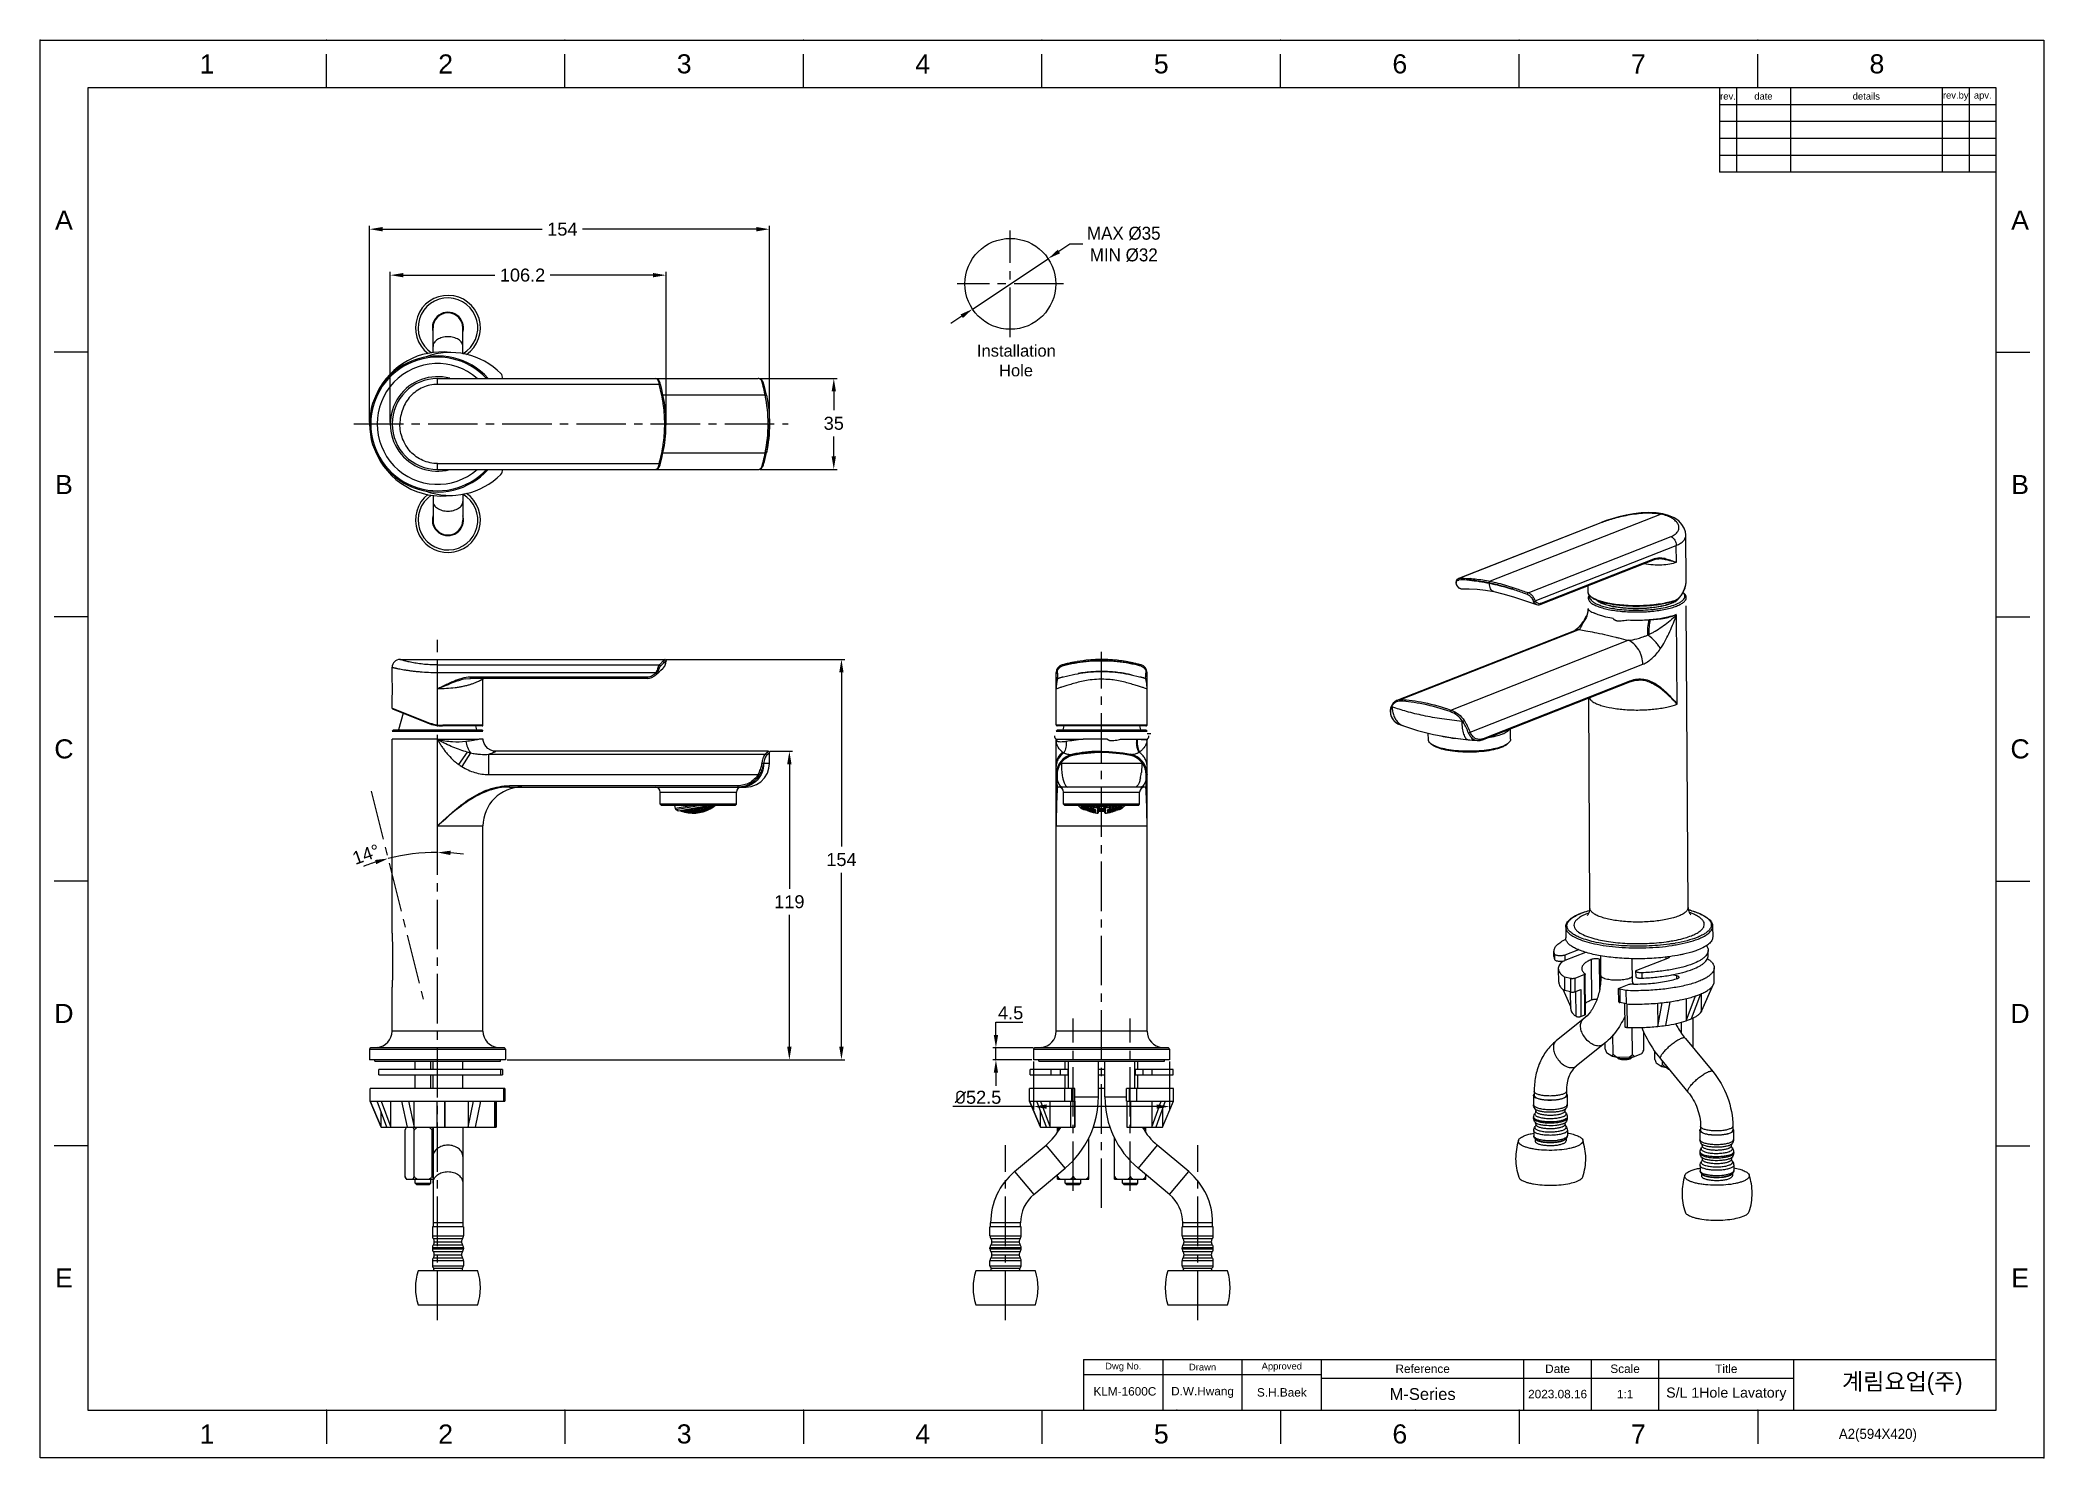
# Model space of a CAD drawing. Extents: x 9520 to 10292, y -16148 to -15602.
import ezdxf

# ---------------------------------------------------------------- set-up
doc = ezdxf.new("R2010")
doc.units = 0
doc.header["$MEASUREMENT"] = 0
doc.linetypes.add('CENTER2', pattern=[28.575, 19.05, -3.175, 3.175, -3.175])
doc.linetypes.add('CENTERX2', pattern=[101.6, 63.5, -12.7, 12.7, -12.7])
doc.layers.get('0').update_dxf_attribs({"linetype": 'CONTINUOUS'})
doc.layers.get('DEFPOINTS').update_dxf_attribs({"linetype": 'CONTINUOUS'})
for name, color, linetype in [('CENTER', 1, 'CENTER2'), ('DIM', 2, 'CONTINUOUS'), ('FORM', 7, 'CONTINUOUS'), ('TEXT', 2, 'CONTINUOUS')]:
    doc.layers.add(name, color=color, linetype=linetype)
doc.styles.add('ROMANS', font='Gulim.ttf')
doc.styles.get("Standard").update_dxf_attribs({"font": 'arial.ttf'})
doc.dimstyles.new('ISO-25', dxfattribs={"dimtxt": 4, "dimasz": 4, "dimexe": 1.25, "dimexo": 0.625, "dimtad": 1, "dimtih": 1, "dimtoh": 1, "dimdec": 1, "dimdsep": 46, "dimtxsty": 'Standard', "dimcen": 2.5, "dimclrd": 3, "dimclre": 3, "dimclrt": 4, "dimadec": 0, "dimazin": 0, "dimtfac": 1, "dimtdec": 1, "dimtmove": 0, "dimatfit": 3, "dimfxl": 1, "dimtfillclr": 4, "dimarcsym": 0})
doc.dimstyles.new('사본 ISO-25', dxfattribs={"dimtxt": 4, "dimasz": 4, "dimexe": 1.25, "dimexo": 0.625, "dimgap": 1, "dimtad": 1, "dimtoh": 1, "dimdec": 1, "dimdsep": 46, "dimtxsty": 'Standard', "dimcen": 2.5, "dimclrd": 3, "dimclre": 3, "dimclrt": 4, "dimadec": 0, "dimazin": 0, "dimtfac": 1, "dimtdec": 1, "dimtmove": 0, "dimatfit": 3, "dimfxl": 1, "dimtfillclr": 4, "dimarcsym": 0})

msp = doc.modelspace()

# ---------------------------------------------------------------- texts
at = {"layer": 'DIM', "color": 4, "insert": (9881.82, -15719.59), "char_height": 4.55, "attachment_point": 1}
msp.add_mtext_dynamic_manual_height_columns('\\pi-0.61765;Installation \\P\\pi7.91127;Hole', width=28.1224, gutter_width=12.5, heights=[0], dxfattribs=at)
at = {"layer": 'FORM', "char_height": 7.35, "attachment_point": 5}
for s, width, insert in [('1', 64.98, (9584.64, -15611.47)), ('2', 64.98, (9676.54, -15611.47)), ('3', 64.98, (9768.43, -15611.47)), ('4', 64.98, (9860.32, -15611.47)), ('5', 64.98, (9952.21, -15611.47)), ('6', 64.98, (10044.1, -15611.47)), ('7', 64.98, (10135.99, -15611.47)), ('8', 64.98, (10227.88, -15611.47)), ('A', 12.996, (9529.51, -15671.57)), ('A', 12.996, (10283.02, -15671.57)), ('B', 12.996, (9529.51, -15773.38)), ('B', 12.996, (10283.02, -15773.38)), ('C', 12.996, (9529.51, -15875.2)), ('C', 12.996, (10283.02, -15875.2)), ('D', 12.996, (9529.51, -15977.01)), ('D', 12.996, (10283.02, -15977.01)), ('E', 12.996, (9529.51, -16078.83)), ('E', 12.996, (10283.02, -16078.83)), ('1', 64.98, (9584.64, -16138.93)), ('2', 64.98, (9676.54, -16138.93)), ('3', 64.98, (9768.43, -16138.93)), ('4', 64.98, (9860.32, -16138.93)), ('5', 64.98, (9952.21, -16138.93)), ('6', 64.98, (10044.1, -16138.93)), ('7', 64.98, (10135.99, -16138.93))]:
    msp.add_mtext_dynamic_manual_height_columns(s, width=width, gutter_width=16.25, heights=[0], dxfattribs=dict(at, insert=insert))
at = {"layer": 'TEXT', "style": 'ROMANS'}
msp.add_text(' A2(594X420)', height=3.8988, dxfattribs=at).set_placement((10211.8, -16140.8))
at = {"layer": 'TEXT', "attachment_point": 5}
for s, width, insert, char_height in [('date', 20.7936, (10184.15, -15623.91), 2.599), ('details', 58.482, (10223.79, -15623.91), 2.599), ('rev.by', 10.3968, (10258.23, -15623.91), 2.599), ('apv.', 10.3968, (10268.63, -15623.91), 2.599), ('rev.', 6.498, (10170.51, -15623.91), 2.599), ('Dwg No.', 30.5406, (9937.56, -16113.17), 2.599), ('Drawn', 30.5406, (9968.1, -16113.17), 2.599), ('Approved', 30.5406, (9998.64, -16113.17), 2.599), ('Reference', 77.976, (10052.89, -16113.82), 3.249), ('Date', 25.992, (10104.88, -16113.82), 3.249), ('Scale', 25.992, (10130.87, -16113.82), 3.249), ('Title', 51.984, (10169.86, -16113.82), 3.249), ('KLM-1600C', 30.5406, (9938.19, -16122.52), 3.249), ('D.W.Hwang', 30.5406, (9968.1, -16122.91), 3.249), ('S.H.Baek', 30.5406, (9998.64, -16122.91), 3.249), ('M-Series', 77.976, (10052.89, -16123.56), 4.549), ('2023.08.16', 25.992, (10104.88, -16123.56), 3.249), ('1:1', 25.992, (10130.87, -16123.56), 3.249), ('S/L 1Hole Lavatory', 51.984, (10169.86, -16123.56), 3.8988)]:
    msp.add_mtext_dynamic_manual_height_columns(s, width=width, gutter_width=16.25, heights=[0], dxfattribs=dict(at, insert=insert, char_height=char_height))
at = {"layer": 'TEXT', "linetype": 'CENTERX2', "insert": (10237.67, -16119.68), "char_height": 6.498, "attachment_point": 5}
msp.add_mtext_dynamic_manual_height_columns('{\\fHYGothic-Medium|b0|i0|c129|p18;계림요업(주)}', width=77.976, gutter_width=16.25, heights=[0], dxfattribs=at)

# ---------------------------------------------------------------- blocks, each defined once
blk = doc.blocks.new('*D13')
at = {"layer": 'DEFPOINTS', "color": 0, "transparency": 16777216}
for p in [(9908.63, -15686.43), (9879.49, -15705.83)]:
    blk.add_point(p, dxfattribs=at)
at = {"layer": 'DIM', "color": 3, "lineweight": -2, "transparency": 16777216}
for p, q in [((9916.95, -15680.89), (9912.79, -15683.66)), ((9921.95, -15680.89), (9916.95, -15680.89)), ((9879.49, -15705.83), (9908.63, -15686.43)), ((9875.33, -15708.6), (9871.16, -15711.37))]:
    blk.add_line(p, q, dxfattribs=at)
at = {"layer": 'DIM', "color": 3, "transparency": 16777216}
for points in [[(9912.33, -15682.97), (9913.25, -15684.36), (9908.63, -15686.43)], [(9874.87, -15707.9), (9875.79, -15709.29), (9879.49, -15705.83)]]:
    blk.add_solid(points, dxfattribs=at)
at = {"layer": 'DIM', "color": 4, "transparency": 16777216, "insert": (9937.76, -15680.89), "char_height": 5, "attachment_point": 5}
blk.add_mtext('{\\fMS PGothic|b0|i0|c129|p34;MAX %%C35\\PMIN %%C32}', dxfattribs=at)
blk = doc.blocks.new('*D20')
at = {"layer": 'DEFPOINTS', "color": 0, "transparency": 16777216}
for p in [(9761.43, -15692.78), (9655.23, -15750.06), (9761.43, -15750.06)]:
    blk.add_point(p, dxfattribs=at)
at = {"layer": 'DIM', "color": 3, "lineweight": -2, "transparency": 16777216}
for p, q in [((9655.23, -15749.44), (9655.23, -15691.53)), ((9761.43, -15749.44), (9761.43, -15691.53)), ((9660.23, -15692.78), (9695.48, -15692.78)), ((9756.43, -15692.78), (9716.83, -15692.78))]:
    blk.add_line(p, q, dxfattribs=at)
at = {"layer": 'DIM', "color": 3, "transparency": 16777216}
for points in [[(9660.23, -15691.95), (9660.23, -15693.61), (9655.23, -15692.78)], [(9756.43, -15691.95), (9756.43, -15693.61), (9761.43, -15692.78)]]:
    blk.add_solid(points, dxfattribs=at)
at = {"layer": 'DIM', "color": 4, "transparency": 16777216, "insert": (9706.16, -15692.78), "char_height": 5, "attachment_point": 5}
blk.add_mtext('106.2', dxfattribs=at)
blk = doc.blocks.new('*D21')
at = {"layer": 'DEFPOINTS', "color": 0, "transparency": 16777216}
for p in [(9801.27, -15675.09), (9647.23, -15750.06), (9801.27, -15750.06)]:
    blk.add_point(p, dxfattribs=at)
at = {"layer": 'DIM', "color": 3, "lineweight": -2, "transparency": 16777216}
for p, q in [((9647.23, -15749.44), (9647.23, -15673.84)), ((9652.23, -15675.09), (9713.72, -15675.09)), ((9796.27, -15675.09), (9729.27, -15675.09)), ((9801.27, -15749.44), (9801.27, -15673.84))]:
    blk.add_line(p, q, dxfattribs=at)
at = {"layer": 'DIM', "color": 3, "transparency": 16777216}
for points in [[(9652.23, -15674.25), (9652.23, -15675.92), (9647.23, -15675.09)], [(9796.27, -15674.25), (9796.27, -15675.92), (9801.27, -15675.09)]]:
    blk.add_solid(points, dxfattribs=at)
at = {"layer": 'DIM', "color": 4, "transparency": 16777216, "insert": (9721.5, -15675.09), "char_height": 5, "attachment_point": 5}
blk.add_mtext('154', dxfattribs=at)
blk = doc.blocks.new('*D22')
at = {"layer": 'DEFPOINTS', "color": 0, "transparency": 16777216}
for p in [(9800.77, -15876.09), (9808.95, -15876.09), (9699.63, -15994.84)]:
    blk.add_point(p, dxfattribs=at)
at = {"layer": 'DIM', "color": 3, "lineweight": -2, "transparency": 16777216}
for p, q in [((9801.39, -15876.09), (9810.2, -15876.09)), ((9808.95, -15881.09), (9808.95, -15928.98)), ((9808.95, -15989.84), (9808.95, -15939.08)), ((9700.25, -15994.84), (9810.2, -15994.84))]:
    blk.add_line(p, q, dxfattribs=at)
at = {"layer": 'DIM', "color": 3, "transparency": 16777216}
for points in [[(9808.11, -15881.09), (9809.78, -15881.09), (9808.95, -15876.09)], [(9808.11, -15989.84), (9809.78, -15989.84), (9808.95, -15994.84)]]:
    blk.add_solid(points, dxfattribs=at)
at = {"layer": 'DIM', "color": 4, "transparency": 16777216, "insert": (9808.95, -15934.03), "char_height": 5, "attachment_point": 5}
blk.add_mtext('119', dxfattribs=at)
blk = doc.blocks.new('*D23')
at = {"layer": 'DEFPOINTS', "color": 0, "transparency": 16777216}
for p in [(9760.93, -15840.74), (9829.01, -15840.74), (9699.63, -15994.84)]:
    blk.add_point(p, dxfattribs=at)
at = {"layer": 'DIM', "color": 3, "lineweight": -2, "transparency": 16777216}
for p, q in [((9761.55, -15840.74), (9830.26, -15840.74)), ((9829.01, -15845.74), (9829.01, -15912.74)), ((9829.01, -15989.84), (9829.01, -15922.84)), ((9700.25, -15994.84), (9830.26, -15994.84))]:
    blk.add_line(p, q, dxfattribs=at)
at = {"layer": 'DIM', "color": 3, "transparency": 16777216}
for points in [[(9828.17, -15845.74), (9829.84, -15845.74), (9829.01, -15840.74)], [(9828.17, -15989.84), (9829.84, -15989.84), (9829.01, -15994.84)]]:
    blk.add_solid(points, dxfattribs=at)
at = {"layer": 'DIM', "color": 4, "transparency": 16777216, "insert": (9829.01, -15917.79), "char_height": 5, "attachment_point": 5}
blk.add_mtext('154', dxfattribs=at)
blk = doc.blocks.new('*D24')
at = {"layer": 'DEFPOINTS', "color": 0, "transparency": 16777216}
for p in [(9903.03, -15994.84), (9955.43, -15994.84), (9955.43, -16012.86)]:
    blk.add_point(p, dxfattribs=at)
at = {"layer": 'DIM', "color": 3, "lineweight": -2, "transparency": 16777216}
for p, q in [((9903.03, -15995.47), (9903.03, -16014.11)), ((9955.43, -15995.47), (9955.43, -16014.11)), ((9903.03, -16012.86), (9871.96, -16012.86)), ((9950.43, -16012.86), (9908.03, -16012.86))]:
    blk.add_line(p, q, dxfattribs=at)
at = {"layer": 'DIM', "color": 3, "transparency": 16777216}
for points in [[(9908.03, -16012.03), (9908.03, -16013.7), (9903.03, -16012.86)], [(9950.43, -16012.03), (9950.43, -16013.7), (9955.43, -16012.86)]]:
    blk.add_solid(points, dxfattribs=at)
at = {"layer": 'DIM', "color": 4, "transparency": 16777216, "insert": (9881.62, -16009.31), "char_height": 5, "attachment_point": 5}
blk.add_mtext('{\\fISOCPEUR|b0|i0|c0|p34;%%C}52.5', dxfattribs=at)
blk = doc.blocks.new('*D25')
at = {"layer": 'DEFPOINTS', "color": 0, "transparency": 16777216}
for p in [(9888.51, -15990.3), (9903.49, -15990.3), (9903.03, -15994.84)]:
    blk.add_point(p, dxfattribs=at)
at = {"layer": 'DIM', "color": 3, "lineweight": -2, "transparency": 16777216}
for p, q in [((9888.51, -15985.3), (9888.51, -15980.3)), ((9888.51, -15980.3), (9898.86, -15980.3)), ((9902.86, -15990.3), (9887.26, -15990.3)), ((9888.51, -15994.84), (9888.51, -15990.3)), ((9902.4, -15994.84), (9887.26, -15994.84)), ((9888.51, -15999.84), (9888.51, -16004.84))]:
    blk.add_line(p, q, dxfattribs=at)
at = {"layer": 'DIM', "color": 3, "transparency": 16777216}
for points in [[(9887.68, -15985.3), (9889.35, -15985.3), (9888.51, -15990.3)], [(9887.68, -15999.84), (9889.35, -15999.84), (9888.51, -15994.84)]]:
    blk.add_solid(points, dxfattribs=at)
at = {"layer": 'DIM', "color": 4, "transparency": 16777216, "insert": (9894.18, -15976.76), "char_height": 5, "attachment_point": 5}
blk.add_mtext('4.5', dxfattribs=at)
blk = doc.blocks.new('*D26')
at = {"layer": 'DEFPOINTS', "color": 0, "transparency": 16777216}
for p in [(9796.89, -15732.56), (9796.89, -15767.56), (9826.06, -15767.56)]:
    blk.add_point(p, dxfattribs=at)
at = {"layer": 'DIM', "color": 3, "lineweight": -2, "transparency": 16777216}
for p, q in [((9797.51, -15732.56), (9827.31, -15732.56)), ((9826.06, -15737.56), (9826.06, -15744.79)), ((9826.06, -15762.56), (9826.06, -15754.9)), ((9797.51, -15767.56), (9827.31, -15767.56))]:
    blk.add_line(p, q, dxfattribs=at)
at = {"layer": 'DIM', "color": 3, "transparency": 16777216}
for points in [[(9825.23, -15737.56), (9826.89, -15737.56), (9826.06, -15732.56)], [(9825.23, -15762.56), (9826.89, -15762.56), (9826.06, -15767.56)]]:
    blk.add_solid(points, dxfattribs=at)
at = {"layer": 'DIM', "color": 4, "transparency": 16777216, "insert": (9826.06, -15749.84), "char_height": 5, "attachment_point": 5}
blk.add_mtext('35', dxfattribs=at)
blk = doc.blocks.new('*D28')
at = {"layer": 'DEFPOINTS', "color": 0, "transparency": 16777216}
for p in [(9673.43, -15833.19), (9647.92, -15891.4), (9667.03, -15915.29), (9668.49, -15973.89), (9673.43, -16083.43)]:
    blk.add_point(p, dxfattribs=at)
at = {"layer": 'DIM', "color": 3, "lineweight": -2, "transparency": 16777216}
for start, end in [(90, 104), (82.71563, 86.35781), (107.64219, 111.28437)]:
    blk.add_arc((9673.43, -15993.7), 78.67, start, end, dxfattribs=at)
at = {"layer": 'DIM', "color": 3, "transparency": 16777216}
for points in [[(9678.4, -15916.02), (9678.45, -15914.35), (9673.43, -15915.03)], [(9649.36, -15917.92), (9649.81, -15919.53), (9654.4, -15917.36)]]:
    blk.add_solid(points, dxfattribs=at)
at = {"layer": 'DIM', "color": 4, "transparency": 16777216, "insert": (9645.88, -15915.74), "char_height": 5, "attachment_point": 5, "rotation": 19.46328}
blk.add_mtext('14°', dxfattribs=at)

# ---------------------------------------------------------------- dimensions: what is measured, and where the dimension line sits
at = {"layer": 'DIM', "color": 3}
dim = msp.add_diameter_dim_2p(p1=(9879.49, -15705.83), p2=(9908.63, -15686.43), text='{\\fMS PGothic|b0|i0|c129|p34;MAX %%C35\\PMIN %%C32}', dimstyle='ISO-25', override={"dimtxt": 5, "dimasz": 5, "dimgap": 2.5, "dimtad": 0, "dimcen": 5, "dimtmove": 2, "dimfxl": 1.25}, dxfattribs=at)
dim.commit()
dim.dimension.update_dxf_attribs({"geometry": '*D13', "text_midpoint": (9937.76, -15680.89)})
for base, p1, p2, text, dimstyle, override, picture, middle in [((9801.27, -15675.09), (9647.23, -15750.06), (9801.27, -15750.06), '154', 'ISO-25', {"dimtxt": 5, "dimasz": 5, "dimgap": 2.5, "dimcen": 5, "dimtmove": 2, "dimfxl": 1.25}, '*D21', (9721.5, -15675.09)), ((9955.43, -16012.86), (9903.03, -15994.84), (9955.43, -15994.84), '{\\fISOCPEUR|b0|i0|c0|p34;%%C}52.5', '사본 ISO-25', {"dimtxt": 5, "dimasz": 5}, '*D24', (9881.62, -16012.86))]:
    dim = msp.add_linear_dim(base=base, p1=p1, p2=p2, text=text, dimstyle=dimstyle, override=override, dxfattribs=at)
    dim.commit()
    dim.dimension.update_dxf_attribs({"geometry": picture, "text_midpoint": middle, "dimtype": 160})
dim = msp.add_linear_dim(base=(9761.43, -15692.78), p1=(9655.23, -15750.06), p2=(9761.43, -15750.06), dimstyle='ISO-25', override={"dimtxt": 5, "dimasz": 5, "dimgap": 2.5, "dimcen": 5, "dimtmove": 2, "dimfxl": 1.25}, dxfattribs=at)
dim.commit()
dim.dimension.update_dxf_attribs({"geometry": '*D20', "text_midpoint": (9706.16, -15692.78), "dimtype": 160})
dim = msp.add_linear_dim(base=(9826.06, -15767.56), p1=(9796.89, -15732.56), p2=(9796.89, -15767.56), angle=90, dimstyle='ISO-25', override={"dimtxt": 5, "dimasz": 5, "dimgap": 2.5, "dimcen": 5, "dimtmove": 2, "dimfxl": 1.25}, dxfattribs=at)
dim.commit()
dim.dimension.update_dxf_attribs({"geometry": '*D26', "text_midpoint": (9826.06, -15749.84), "dimtype": 160})
dim = msp.add_angular_dim_2l(base=(9667.03, -15915.29), line1=((9647.92, -15891.4), (9668.49, -15973.89)), line2=((9673.43, -16083.43), (9673.43, -15833.19)), dimstyle='사본 ISO-25', override={"dimtxt": 5, "dimasz": 5, "dimexe": 2, "dimgap": 1.5}, dxfattribs=at)
dim.commit()
dim.dimension.update_dxf_attribs({"geometry": '*D28', "text_midpoint": (9647.22, -15919.52), "dimtype": 162})
for base, p2, text, override, picture, middle in [((9829.01, -15840.74), (9760.93, -15840.74), '154', {"dimtxt": 5, "dimasz": 5, "dimgap": 2.5, "dimcen": 5, "dimclrt": 4, "dimtmove": 2, "dimfxl": 1.25}, '*D23', (9829.01, -15917.79)), ((9808.95, -15876.09), (9800.77, -15876.09), '119', {"dimtxt": 5, "dimasz": 5, "dimgap": 2.5, "dimcen": 5, "dimtmove": 2, "dimfxl": 1.25}, '*D22', (9808.95, -15934.03))]:
    dim = msp.add_linear_dim(base=base, p1=(9699.63, -15994.84), p2=p2, angle=90, text=text, dimstyle='ISO-25', override=override, dxfattribs=at)
    dim.commit()
    dim.dimension.update_dxf_attribs({"geometry": picture, "text_midpoint": middle, "dimtype": 160})
dim = msp.add_linear_dim(base=(9888.51, -15990.3), p1=(9903.03, -15994.84), p2=(9903.49, -15990.3), angle=90, text='4.5', dimstyle='사본 ISO-25', override={"dimtxt": 5, "dimasz": 5}, dxfattribs=at)
dim.commit()
dim.dimension.update_dxf_attribs({"geometry": '*D25', "text_midpoint": (9894.18, -15976.76)})

# ---------------------------------------------------------------- linework, layer by layer
at = {"color": 7, "linetype": 'Continuous'}
for p, q in [((9671.68, -15722.58), (9671.68, -15713.06)), ((9683.18, -15723.05), (9683.18, -15713.06)), ((9673.43, -15734.82), (9673.43, -15732.56)), ((9673.43, -15732.56), (9796.89, -15732.56)), ((9758.79, -15734.82), (9673.43, -15734.82)), ((9759.27, -15734.81), (9759.27, -15734.81)), ((9798.94, -15734.21), (9798.94, -15734.22)), ((9799.04, -15734.57), (9799.05, -15734.6)), ((9799.04, -15734.57), (9799.05, -15734.6)), ((9799.64, -15738.97), (9760.29, -15738.97)), ((9760.29, -15761.15), (9799.64, -15761.15)), ((9673.43, -15767.56), (9673.43, -15765.3)), ((9673.43, -15765.3), (9758.79, -15765.3)), ((9673.43, -15767.56), (9796.89, -15767.56)), ((9759.27, -15765.31), (9759.27, -15765.31)), ((9798.94, -15765.91), (9798.94, -15765.91)), ((9799.04, -15765.54), (9799.04, -15765.57)), ((9799.04, -15765.54), (9799.04, -15765.57)), ((9683.18, -15777.07), (9683.18, -15787.06)), ((9671.68, -15777.58), (9671.68, -15787.06)), ((10144.73, -15784.77), (10078.93, -15810.64)), ((10145.42, -15784.7), (10145.42, -15784.7)), ((10066.69, -15809.58), (10121.67, -15787.97)), ((10122.19, -15787.84), (10067.13, -15809.49)), ((10121.67, -15787.97), (10122.19, -15787.84)), ((10093.52, -15815.03), (10148.59, -15793.38)), ((10096.29, -15818.14), (10150.57, -15796.8)), ((10150.61, -15803.32), (10150.57, -15796.8)), ((10154.41, -15810.58), (10154.31, -15792.79)), ((10098.2, -15819.56), (10142.17, -15802.27)), ((10142.41, -15801.86), (10098.43, -15819.15)), ((10143.85, -15801.99), (10143.83, -15801.99)), ((10065.93, -15812.12), (10065.93, -15812.12)), ((10066.71, -15809.58), (10066.69, -15809.58)), ((10067.13, -15809.49), (10066.71, -15809.58)), ((10078.61, -15811.29), (10078.61, -15811.39)), ((10080.31, -15814.61), (10080.31, -15814.61)), ((10116.63, -15814.72), (10116.62, -15812.31)), ((10152.67, -15815.83), (10152.67, -15815.83)), ((10153.17, -15814.89), (10153.56, -15815.24)), ((10154.41, -15810.65), (10154.41, -15810.58)), ((10116.67, -15821.13), (10116.67, -15821.09)), ((10116.67, -15821.13), (10116.68, -15821.25)), ((10120.04, -15817.82), (10120.01, -15817.81)), ((10120.03, -15817.82), (10120.01, -15817.81)), ((10141.57, -15821.45), (10141.65, -15821.44)), ((10149.18, -15818.52), (10150.5, -15817.94)), ((10149.18, -15818.52), (10149.18, -15818.52)), ((10150.92, -15857.91), (10150.72, -15823.49)), ((10155.14, -15936.26), (10154.46, -15820.03)), ((10043.11, -15856.41), (10111.51, -15829.52)), ((10113.25, -15829.16), (10044.57, -15856.16)), ((10114.85, -15826.18), (10114.34, -15826.69)), ((10114.34, -15826.69), (10114.34, -15826.69)), ((10114.85, -15826.19), (10114.54, -15826.82)), ((10114.85, -15826.18), (10115.07, -15825.75)), ((10115.19, -15825.51), (10114.92, -15825.85)), ((10114.92, -15825.85), (10114.92, -15825.85)), ((10115.07, -15825.75), (10115.19, -15825.51)), ((10115.19, -15825.51), (10115.92, -15824.12)), ((10115.92, -15824.12), (10115.93, -15824.12)), ((10140.47, -15825.38), (10140.52, -15825.38)), ((10063.78, -15860.19), (10132.11, -15833.33)), ((9655.93, -15849.39), (9655.93, -15843.74)), ((9658.93, -15840.74), (9760.93, -15840.74)), ((9673.43, -15852.05), (9673.43, -15842.83)), ((9673.43, -15842.83), (9758.79, -15842.83)), ((9673.43, -15845.74), (9757.56, -15845.74)), ((9757.08, -15847), (9757.76, -15846.44)), ((9757.56, -15845.74), (9757.98, -15846.02)), ((9757.76, -15846.44), (9758.77, -15845.55)), ((9760.11, -15841.56), (9760.93, -15840.74)), ((9761.43, -15841.24), (9760.6, -15842.05)), ((9760.6, -15842.05), (9761.43, -15841.34)), ((9761.06, -15841.6), (9760.6, -15842.05)), ((9761.34, -15841.42), (9761.43, -15841.34)), ((9761.43, -15841.24), (9761.43, -15841.34)), ((9911.73, -15865.91), (9911.73, -15845.74)), ((9913.98, -15842.83), (9913.99, -15842.83)), ((9914.22, -15842.77), (9913.99, -15842.83)), ((9944.47, -15842.83), (9944.23, -15842.77)), ((9944.48, -15842.83), (9944.48, -15842.83)), ((9946.73, -15865.91), (9946.73, -15845.74)), ((10071.16, -15868.76), (10137.71, -15842.6)), ((9684.34, -15848.19), (9686.1, -15848.02)), ((9686.1, -15848.02), (9686.1, -15847.52)), ((9754.26, -15847.52), (9686.1, -15847.52)), ((9754.26, -15848.02), (9686.1, -15848.02)), ((9690.93, -15866.04), (9690.93, -15848.34)), ((9754.26, -15847.52), (9754.26, -15848.02)), ((9757.08, -15847), (9757.05, -15847.02)), ((10075.95, -15871.64), (10132.73, -15849.32)), ((10132.96, -15848.91), (10076.19, -15871.23)), ((10132.73, -15849.32), (10132.73, -15849.32)), ((10136.04, -15848.66), (10136.03, -15848.66)), ((9655.93, -15859.46), (9655.93, -15854.69)), ((9655.93, -15859.46), (9660.21, -15861.16)), ((9655.93, -15859.46), (9656.17, -15859.55)), ((9656.12, -15859.74), (9669.75, -15865.25)), ((9656.19, -15859.56), (9656.89, -15859.84)), ((9660.16, -15861.37), (9658.43, -15867.84)), ((9660.19, -15861.15), (9669.8, -15864.97)), ((10040.88, -15858.52), (10040.88, -15858.52)), ((10117.34, -15936.49), (10116.87, -15855.55)), ((9656.43, -15867.84), (9655.93, -15868.34)), ((9655.93, -15868.34), (9690.93, -15868.34)), ((9656.43, -15867.84), (9690.43, -15867.84)), ((9690.63, -15866.34), (9675.37, -15866.34)), ((9690.93, -15866.04), (9675.41, -15866.04)), ((9688.03, -15866.34), (9688.43, -15867.84)), ((9690.43, -15867.84), (9690.93, -15868.34)), ((9911.73, -15865.91), (9911.73, -15865.91)), ((9911.73, -15865.91), (9911.84, -15866.04)), ((9912.23, -15867.84), (9911.73, -15868.34)), ((9911.73, -15868.34), (9946.73, -15868.34)), ((9946.62, -15866.04), (9911.84, -15866.04)), ((9912.14, -15866.34), (9912.13, -15866.34)), ((9946.32, -15866.34), (9912.14, -15866.34)), ((9912.23, -15867.84), (9946.23, -15867.84)), ((9914.63, -15866.34), (9914.23, -15867.84)), ((9943.83, -15866.34), (9944.23, -15867.84)), ((9946.23, -15867.84), (9946.73, -15868.34)), ((9946.32, -15866.34), (9946.32, -15866.34)), ((9946.73, -15865.91), (9946.73, -15865.91)), ((9946.73, -15865.91), (9946.73, -15865.91)), ((10040.78, -15862.72), (10040.9, -15862.83)), ((10043.43, -15865.51), (10043.38, -15865.49)), ((10043.87, -15865.69), (10043.43, -15865.51)), ((10043.87, -15865.69), (10044.42, -15865.9)), ((10045.49, -15866.32), (10045.5, -15866.32)), ((10055.09, -15871.62), (10055.07, -15869.1)), ((10086.73, -15871.43), (10086.71, -15867.41)), ((9655.93, -15946.16), (9655.93, -15871.39)), ((9673.43, -15871.39), (9655.93, -15871.39)), ((9673.43, -15871.39), (9689.39, -15871.39)), ((9673.43, -15904.84), (9673.43, -15871.55)), ((9673.46, -15871.67), (9673.51, -15871.63)), ((9673.94, -15871.84), (9673.69, -15871.99)), ((9684.89, -15876.41), (9681.53, -15881.13)), ((9686.07, -15876.68), (9682.83, -15881.99)), ((9690.68, -15871.38), (9689.4, -15871.39)), ((9690.94, -15871.38), (9690.68, -15871.38)), ((9693.19, -15885.05), (9693.19, -15877.21)), ((9693.19, -15877.21), (9799.64, -15877.21)), ((9800.77, -15876.09), (9695.93, -15876.09)), ((9799.64, -15877.21), (9800.77, -15876.09)), ((9801.27, -15876.59), (9800.13, -15877.7)), ((9801.27, -15880.84), (9801.27, -15876.59)), ((9911.73, -15983.81), (9911.73, -15871.39)), ((9911.73, -15871.39), (9922.07, -15871.39)), ((9911.74, -15871.84), (9911.73, -15871.69)), ((9926.24, -15871.38), (9922.06, -15871.39)), ((9931.39, -15871.38), (9926.24, -15871.38)), ((9936.85, -15871.38), (9943, -15871.38)), ((9942.98, -15871.39), (9946.73, -15871.39)), ((9946.73, -15983.81), (9946.73, -15871.39)), ((9946.73, -15871.55), (9946.73, -15871.67)), ((10056.35, -15873.46), (10055.83, -15872.99)), ((10070.42, -15871.61), (10071.02, -15871.67)), ((10072.77, -15871.84), (10073.97, -15871.95)), ((10085.49, -15873.29), (10086, -15872.81)), ((9693.19, -15885.05), (9796.89, -15885.05)), ((9796.89, -15885.05), (9797.3, -15885.3)), ((9801.27, -15880.84), (9798.94, -15880.84)), ((9945.07, -15880.84), (9913.38, -15880.84)), ((9701.13, -15889.84), (9701.13, -15889.34)), ((9789.13, -15889.34), (9701.13, -15889.34)), ((9701.13, -15889.84), (9792.26, -15889.84)), ((9759.24, -15896.44), (9759.24, -15891.84)), ((9759.24, -15891.84), (9788.54, -15891.84)), ((9788.54, -15896.44), (9788.54, -15891.84)), ((9789.13, -15889.34), (9789.13, -15889.84)), ((9946.23, -15889.84), (9912.23, -15889.84)), ((9914.58, -15896.44), (9914.58, -15891.84)), ((9914.58, -15891.84), (9943.88, -15891.84)), ((9943.88, -15896.44), (9943.88, -15891.84)), ((9788.54, -15896.44), (9759.24, -15896.44)), ((9759.74, -15896.94), (9759.24, -15896.44)), ((9788.04, -15896.94), (9759.74, -15896.94)), ((9764.75, -15896.94), (9764.96, -15898.16)), ((9771.89, -15896.94), (9764.96, -15898.16)), ((9765.17, -15898.48), (9773.89, -15896.95)), ((9766.06, -15899.11), (9765.17, -15898.48)), ((9778.35, -15896.94), (9766.06, -15899.11)), ((9778.43, -15896.94), (9766.1, -15899.12)), ((9767.04, -15899.02), (9767.04, -15898.99)), ((9767.13, -15898.93), (9767.14, -15899.01)), ((9767.26, -15899.08), (9767.26, -15899.1)), ((9767.78, -15899.18), (9767.76, -15899.05)), ((9767.82, -15898.81), (9767.86, -15899.05)), ((9767.98, -15899.12), (9768, -15899.25)), ((9768.48, -15899.14), (9768.45, -15898.94)), ((9768.54, -15899.44), (9768.49, -15899.2)), ((9768.51, -15898.69), (9768.55, -15898.92)), ((9768.55, -15899.44), (9768.54, -15899.44)), ((9768.54, -15899.46), (9768.54, -15899.48)), ((9768.6, -15899.21), (9768.65, -15899.47)), ((9768.67, -15899), (9768.7, -15899.2)), ((9769.16, -15898.95), (9769.11, -15898.68)), ((9769.2, -15898.57), (9769.21, -15898.64)), ((9769.25, -15899.43), (9769.27, -15899.56)), ((9769.28, -15899.03), (9769.35, -15899.42)), ((9769.33, -15898.73), (9769.38, -15899)), ((9769.81, -15898.6), (9769.79, -15898.46)), ((9769.93, -15898.7), (9770.02, -15899.22)), ((9769.96, -15899.44), (9769.93, -15899.25)), ((9769.99, -15898.43), (9770.03, -15898.64)), ((9770.14, -15899.28), (9770.17, -15899.47)), ((9770.58, -15898.32), (9770.67, -15898.87)), ((9770.62, -15899.18), (9770.58, -15898.92)), ((9770.74, -15899.24), (9770.8, -15899.62)), ((9770.79, -15898.94), (9770.83, -15899.2)), ((9770.92, -15899.66), (9770.93, -15899.74)), ((9771.26, -15898.76), (9771.2, -15898.43)), ((9771.27, -15898.2), (9771.29, -15898.35)), ((9771.4, -15899.58), (9771.37, -15899.39)), ((9771.38, -15898.84), (9771.47, -15899.35)), ((9771.41, -15898.44), (9771.47, -15898.77)), ((9771.58, -15899.4), (9771.61, -15899.58)), ((9771.87, -15898.18), (9771.85, -15898.1)), ((9771.99, -15898.27), (9772.1, -15898.93)), ((9772.06, -15899.24), (9772.01, -15898.99)), ((9772.06, -15898.06), (9772.08, -15898.18)), ((9772.15, -15899.78), (9772.14, -15899.7)), ((9772.17, -15899.3), (9772.23, -15899.66)), ((9772.22, -15898.99), (9772.26, -15899.24)), ((9772.34, -15899.69), (9772.36, -15899.77)), ((9772.68, -15898.76), (9772.63, -15898.44)), ((9772.64, -15897.96), (9772.71, -15898.35)), ((9772.82, -15899.56), (9772.79, -15899.38)), ((9772.8, -15898.82), (9772.89, -15899.32)), ((9772.83, -15898.42), (9772.89, -15898.75)), ((9773, -15899.36), (9773.03, -15899.54)), ((9773.28, -15898.11), (9773.23, -15897.86)), ((9773.4, -15898.19), (9773.51, -15898.83)), ((9773.46, -15899.16), (9773.42, -15898.91)), ((9773.43, -15897.82), (9773.48, -15898.09)), ((9773.56, -15899.69), (9773.54, -15899.61)), ((9773.57, -15899.2), (9773.64, -15899.56)), ((9773.62, -15898.89), (9773.67, -15899.13)), ((9773.75, -15899.58), (9773.76, -15899.66)), ((9774.02, -15897.72), (9774.11, -15898.18)), ((9774.08, -15898.6), (9774.02, -15898.28)), ((9774.22, -15899.4), (9774.18, -15899.22)), ((9774.19, -15898.66), (9774.28, -15899.15)), ((9774.22, -15898.25), (9774.28, -15898.57)), ((9774.39, -15899.18), (9774.42, -15899.36)), ((9774.66, -15897.88), (9774.61, -15897.61)), ((9774.77, -15897.95), (9774.89, -15898.59)), ((9774.84, -15898.93), (9774.8, -15898.68)), ((9774.81, -15897.58), (9774.86, -15897.83)), ((9774.94, -15899.45), (9774.92, -15899.37)), ((9774.95, -15898.96), (9775.02, -15899.32)), ((9775, -15898.63), (9775.04, -15898.88)), ((9775.12, -15899.33), (9775.14, -15899.41)), ((9775.44, -15898.3), (9775.39, -15897.97)), ((9775.4, -15897.47), (9775.47, -15897.86)), ((9775.55, -15898.34), (9775.64, -15898.84)), ((9775.58, -15899.09), (9775.55, -15898.91)), ((9775.58, -15897.91), (9775.64, -15898.24)), ((9775.75, -15898.86), (9775.78, -15899.04)), ((9776.01, -15897.49), (9775.99, -15897.37)), ((9776.13, -15897.55), (9776.24, -15898.2)), ((9776.2, -15898.55), (9776.15, -15898.3)), ((9776.19, -15897.33), (9776.21, -15897.42)), ((9776.29, -15899.08), (9776.28, -15899)), ((9776.31, -15898.57), (9776.37, -15898.93)), ((9776.35, -15898.23), (9776.39, -15898.48)), ((9776.47, -15898.93), (9776.49, -15899.01)), ((9776.78, -15897.84), (9776.73, -15897.51)), ((9776.78, -15897.23), (9776.81, -15897.38)), ((9776.89, -15897.87), (9776.98, -15898.37)), ((9776.93, -15898.65), (9776.89, -15898.46)), ((9776.92, -15897.43), (9776.98, -15897.76)), ((9777.09, -15898.38), (9777.12, -15898.57)), ((9777.47, -15897.11), (9777.57, -15897.65)), ((9777.53, -15898.02), (9777.48, -15897.76)), ((9777.62, -15898.56), (9777.61, -15898.48)), ((9777.63, -15898.03), (9777.7, -15898.4)), ((9777.67, -15897.67), (9777.72, -15897.93)), ((9778.1, -15897.22), (9778.06, -15897.01)), ((9778.2, -15897.24), (9778.3, -15897.76)), ((9778.24, -15898.05), (9778.21, -15897.86)), ((9778.26, -15896.97), (9778.29, -15897.11)), ((9778.4, -15897.76), (9778.43, -15897.95)), ((9778.83, -15897.33), (9778.78, -15897.06)), ((9778.93, -15897.33), (9779, -15897.72)), ((9778.97, -15896.95), (9779.01, -15897.21)), ((9779.12, -15897.82), (9779.1, -15897.7)), ((9779.53, -15897.29), (9779.5, -15897.09)), ((9779.57, -15896.94), (9779.58, -15896.97)), ((9779.63, -15897.27), (9779.68, -15897.53)), ((9779.68, -15896.96), (9779.72, -15897.16)), ((9779.77, -15897.46), (9779.73, -15897.22)), ((9779.78, -15897.5), (9779.77, -15897.48)), ((9780.21, -15897.1), (9780.18, -15896.96)), ((9788.04, -15896.94), (9788.54, -15896.44)), ((9915.08, -15896.94), (9914.58, -15896.44)), ((9943.88, -15896.44), (9914.58, -15896.44)), ((9943.38, -15896.94), (9915.08, -15896.94)), ((9921.27, -15897.95), (9920.51, -15897.22)), ((9921.15, -15897.64), (9921.14, -15897.7)), ((9921.47, -15897.31), (9921.34, -15897.4)), ((9921.36, -15897.54), (9921.36, -15897.54)), ((9921.5, -15897.34), (9921.38, -15897.42)), ((9921.49, -15897.64), (9921.5, -15897.64)), ((9921.49, -15897.64), (9921.5, -15897.64)), ((9921.52, -15897.35), (9921.51, -15897.34)), ((9921.52, -15897.35), (9921.51, -15897.34)), ((9921.51, -15897.34), (9921.52, -15897.35)), ((9921.51, -15897.34), (9921.52, -15897.35)), ((9921.57, -15897.3), (9921.57, -15897.31)), ((9921.57, -15897.3), (9921.57, -15897.31)), ((9921.68, -15897.24), (9921.68, -15897.43)), ((9921.68, -15897.47), (9921.68, -15897.68)), ((9921.68, -15897.7), (9921.68, -15897.77)), ((9922.33, -15898.16), (9922.38, -15898.18)), ((9922.33, -15898.16), (9922.38, -15898.18)), ((9922.37, -15896.99), (9922.37, -15897.42)), ((9922.37, -15897.49), (9922.37, -15897.83)), ((9922.38, -15897.88), (9922.38, -15898.09)), ((9922.38, -15898.11), (9922.38, -15898.18)), ((9922.44, -15896.94), (9922.43, -15896.94)), ((9922.55, -15898.28), (9922.54, -15898.27)), ((9922.55, -15898.28), (9922.54, -15898.27)), ((9922.54, -15898.27), (9922.57, -15898.29)), ((9922.86, -15898.51), (9922.86, -15898.51)), ((9922.87, -15898.51), (9922.86, -15898.51)), ((9922.88, -15896.94), (9922.88, -15897.43)), ((9922.88, -15897.51), (9922.88, -15897.91)), ((9922.88, -15897.97), (9922.88, -15898.25)), ((9922.88, -15898.28), (9922.88, -15898.42)), ((9922.88, -15898.44), (9922.88, -15898.44)), ((9922.88, -15898.44), (9922.88, -15898.44)), ((9922.88, -15898.44), (9922.88, -15898.44)), ((9923.57, -15896.94), (9923.57, -15897.11)), ((9923.57, -15897.22), (9923.57, -15897.76)), ((9923.57, -15897.84), (9923.57, -15898.24)), ((9923.57, -15898.77), (9923.58, -15898.77)), ((9923.57, -15898.77), (9923.58, -15898.77)), ((9923.58, -15898.3), (9923.58, -15898.57)), ((9923.58, -15898.6), (9923.58, -15898.75)), ((9923.58, -15898.76), (9923.58, -15898.77)), ((9923.83, -15898.89), (9923.92, -15898.93)), ((9924.08, -15898.99), (9924.05, -15898.98)), ((9924.08, -15897.06), (9924.08, -15897.67)), ((9924.08, -15897.76), (9924.08, -15898.23)), ((9924.08, -15898.3), (9924.08, -15898.63)), ((9924.08, -15898.68), (9924.08, -15898.89)), ((9924.08, -15898.91), (9924.08, -15898.99)), ((9924.75, -15899.23), (9924.78, -15899.24)), ((9924.75, -15899.23), (9924.78, -15899.24)), ((9924.77, -15896.94), (9924.77, -15897.21)), ((9924.77, -15897.33), (9924.77, -15897.93)), ((9924.77, -15898.02), (9924.77, -15898.48)), ((9924.77, -15898.55), (9924.77, -15898.88)), ((9924.84, -15899.27), (9924.77, -15899.24)), ((9924.78, -15898.93), (9924.78, -15899.13)), ((9924.78, -15899.16), (9924.78, -15899.24)), ((9925.28, -15897.09), (9925.28, -15897.76)), ((9925.28, -15897.86), (9925.28, -15898.38)), ((9925.28, -15898.46), (9925.28, -15898.86)), ((9925.28, -15898.91), (9925.28, -15899.18)), ((9925.28, -15899.22), (9925.28, -15899.36)), ((9925.28, -15899.38), (9925.28, -15899.4)), ((9925.28, -15899.4), (9925.28, -15899.4)), ((9925.28, -15899.4), (9925.28, -15899.4)), ((9925.97, -15896.94), (9925.97, -15897.16)), ((9925.97, -15897.29), (9925.97, -15897.95)), ((9925.97, -15898.05), (9925.97, -15898.57)), ((9925.97, -15898.65), (9925.97, -15899.04)), ((9925.97, -15899.58), (9925.98, -15899.58)), ((9925.97, -15899.58), (9925.98, -15899.58)), ((9925.98, -15899.09), (9925.98, -15899.36)), ((9925.98, -15899.4), (9925.98, -15899.54)), ((9925.98, -15899.56), (9925.98, -15899.58)), ((9926.48, -15899.7), (9926.38, -15899.68)), ((9926.48, -15896.96), (9926.48, -15897.7)), ((9926.48, -15898.48), (9926.48, -15898.93)), ((9926.48, -15899), (9926.48, -15899.33)), ((9926.48, -15899.37), (9926.48, -15899.58)), ((9926.48, -15899.61), (9926.48, -15899.69)), ((9926.93, -15899.69), (9926.92, -15899.69)), ((9926.93, -15899.69), (9926.92, -15899.69)), ((9926.93, -15898.56), (9926.93, -15899.01)), ((9926.93, -15899.08), (9926.93, -15899.41)), ((9926.93, -15899.45), (9926.93, -15899.66)), ((9926.93, -15899.69), (9926.93, -15899.77)), ((9926.93, -15899.78), (9926.93, -15899.78)), ((9927.18, -15897.1), (9927.18, -15897.82)), ((9927.68, -15896.94), (9927.68, -15897.48)), ((9927.82, -15899.9), (9927.82, -15897.5)), ((9927.83, -15897.5), (9927.82, -15897.5)), ((9927.82, -15899.9), (9927.82, -15899.9)), ((9927.93, -15896.94), (9927.93, -15899.8)), ((9928.38, -15897.08), (9927.93, -15897.08)), ((9927.93, -15897.16), (9928.37, -15897.16)), ((9928.38, -15897.73), (9927.93, -15897.73)), ((9927.93, -15898.11), (9930.53, -15898.11)), ((9927.93, -15898.14), (9930.53, -15898.14)), ((9927.93, -15898.28), (9928.37, -15898.28)), ((9927.93, -15898.49), (9928.38, -15898.49)), ((9927.93, -15898.53), (9928.37, -15898.53)), ((9928.37, -15898.28), (9928.72, -15898.39)), ((9928.37, -15898.53), (9928.72, -15898.63)), ((9928.38, -15896.94), (9928.38, -15897.08)), ((9928.38, -15897.16), (9928.38, -15897.73)), ((9928.38, -15898.28), (9928.38, -15898.49)), ((9928.72, -15898.39), (9928.38, -15898.49)), ((9928.54, -15898.27), (9928.88, -15898.16)), ((9928.88, -15898.37), (9928.54, -15898.27)), ((9928.54, -15898.51), (9928.88, -15898.41)), ((9928.88, -15898.61), (9928.54, -15898.51)), ((9928.56, -15898.68), (9928.56, -15898.58)), ((9928.72, -15898.63), (9928.56, -15898.68)), ((9928.78, -15898.68), (9928.88, -15898.65)), ((9928.88, -15896.94), (9928.88, -15897.38)), ((9929.58, -15897.38), (9928.88, -15897.38)), ((9928.88, -15898.16), (9928.88, -15898.37)), ((9928.88, -15898.16), (9929.57, -15898.16)), ((9929.58, -15898.37), (9928.88, -15898.37)), ((9928.88, -15898.41), (9928.88, -15898.61)), ((9928.88, -15898.41), (9929.57, -15898.41)), ((9929.58, -15898.61), (9928.88, -15898.61)), ((9928.88, -15898.65), (9929.57, -15898.65)), ((9929.23, -15899.06), (9929.17, -15899.06)), ((9929.57, -15898.16), (9929.92, -15898.27)), ((9929.57, -15898.41), (9929.92, -15898.51)), ((9929.57, -15898.65), (9929.68, -15898.68)), ((9929.58, -15896.94), (9929.58, -15897.38)), ((9929.58, -15898.16), (9929.58, -15898.37)), ((9929.92, -15898.27), (9929.58, -15898.37)), ((9929.58, -15898.41), (9929.58, -15898.61)), ((9929.92, -15898.51), (9929.58, -15898.61)), ((9929.74, -15898.39), (9930.08, -15898.28)), ((9930.08, -15898.49), (9929.74, -15898.39)), ((9929.74, -15898.63), (9930.08, -15898.53)), ((9929.9, -15898.68), (9929.74, -15898.63)), ((9929.9, -15898.58), (9929.9, -15898.68)), ((9930.08, -15896.94), (9930.08, -15897.08)), ((9930.53, -15897.08), (9930.08, -15897.08)), ((9930.08, -15897.16), (9930.08, -15897.73)), ((9930.08, -15897.16), (9930.53, -15897.16)), ((9930.53, -15897.73), (9930.08, -15897.73)), ((9930.08, -15898.28), (9930.08, -15898.49)), ((9930.53, -15898.28), (9930.08, -15898.28)), ((9930.53, -15898.49), (9930.08, -15898.49)), ((9930.53, -15898.53), (9930.08, -15898.53)), ((9930.53, -15899.8), (9930.53, -15896.94)), ((9930.64, -15897.5), (9930.63, -15897.5)), ((9930.64, -15897.5), (9930.64, -15899.9)), ((9930.78, -15896.94), (9930.78, -15897.48)), ((9931.28, -15897.1), (9931.28, -15897.82)), ((9931.53, -15899.01), (9931.53, -15898.56)), ((9931.53, -15899.08), (9931.53, -15899.41)), ((9931.53, -15899.66), (9931.53, -15899.45)), ((9931.53, -15899.69), (9931.53, -15899.77)), ((9931.53, -15899.69), (9931.53, -15899.69)), ((9931.53, -15899.69), (9931.53, -15899.69)), ((9931.53, -15899.78), (9931.53, -15899.78)), ((9931.97, -15899.37), (9931.97, -15899.58)), ((9931.97, -15899.61), (9931.97, -15899.69)), ((9931.98, -15896.96), (9931.98, -15897.7)), ((9931.98, -15898.48), (9931.98, -15898.93)), ((9931.98, -15899), (9931.98, -15899.33)), ((9932.08, -15899.68), (9931.98, -15899.7)), ((9932.48, -15896.94), (9932.48, -15897.16)), ((9932.48, -15897.29), (9932.48, -15897.95)), ((9932.48, -15898.05), (9932.48, -15898.57)), ((9932.48, -15898.65), (9932.48, -15899.04)), ((9932.48, -15899.09), (9932.48, -15899.36)), ((9932.48, -15899.4), (9932.48, -15899.54)), ((9932.48, -15899.56), (9932.48, -15899.58)), ((9932.48, -15899.58), (9932.49, -15899.58)), ((9932.48, -15899.58), (9932.49, -15899.58)), ((9933.17, -15898.91), (9933.17, -15899.18)), ((9933.17, -15899.22), (9933.17, -15899.36)), ((9933.17, -15899.38), (9933.17, -15899.4)), ((9933.17, -15899.4), (9933.18, -15899.4)), ((9933.17, -15899.4), (9933.18, -15899.4)), ((9933.18, -15897.09), (9933.18, -15897.76)), ((9933.18, -15897.86), (9933.18, -15898.38)), ((9933.18, -15898.46), (9933.18, -15898.86)), ((9933.68, -15899.24), (9933.62, -15899.27)), ((9933.68, -15896.94), (9933.68, -15897.21)), ((9933.68, -15897.33), (9933.68, -15897.93)), ((9933.68, -15898.02), (9933.68, -15898.48)), ((9933.68, -15898.55), (9933.68, -15898.88)), ((9933.68, -15898.93), (9933.68, -15899.13)), ((9933.68, -15899.16), (9933.68, -15899.24)), ((9933.68, -15899.24), (9933.71, -15899.23)), ((9933.68, -15899.24), (9933.71, -15899.23)), ((9934.37, -15898.68), (9934.37, -15898.89)), ((9934.37, -15898.91), (9934.37, -15898.99)), ((9934.38, -15897.06), (9934.38, -15897.67)), ((9934.38, -15897.76), (9934.38, -15898.23)), ((9934.38, -15898.3), (9934.38, -15898.63)), ((9934.41, -15898.98), (9934.38, -15898.99)), ((9934.54, -15898.93), (9934.63, -15898.89)), ((9934.88, -15896.94), (9934.88, -15897.11)), ((9934.88, -15897.22), (9934.88, -15897.76)), ((9934.88, -15897.84), (9934.88, -15898.24)), ((9934.88, -15898.3), (9934.88, -15898.57)), ((9934.88, -15898.6), (9934.88, -15898.75)), ((9934.88, -15898.76), (9934.88, -15898.77)), ((9934.88, -15898.77), (9934.89, -15898.77)), ((9934.88, -15898.77), (9934.89, -15898.77)), ((9935.57, -15897.97), (9935.57, -15898.25)), ((9935.57, -15898.28), (9935.57, -15898.42)), ((9935.57, -15898.44), (9935.58, -15898.44)), ((9935.57, -15898.44), (9935.58, -15898.44)), ((9935.57, -15898.44), (9935.57, -15898.44)), ((9935.58, -15896.94), (9935.58, -15897.43)), ((9935.58, -15897.51), (9935.58, -15897.91)), ((9935.59, -15898.51), (9935.59, -15898.51)), ((9935.6, -15898.51), (9935.6, -15898.51)), ((9935.89, -15898.29), (9935.92, -15898.27)), ((9935.92, -15898.27), (9935.91, -15898.28)), ((9935.92, -15898.27), (9935.91, -15898.28)), ((9936.08, -15896.99), (9936.08, -15897.42)), ((9936.08, -15897.49), (9936.08, -15897.83)), ((9936.08, -15897.88), (9936.08, -15898.09)), ((9936.08, -15898.11), (9936.08, -15898.18)), ((9936.08, -15898.18), (9936.12, -15898.17)), ((9936.08, -15898.18), (9936.12, -15898.17)), ((9936.77, -15897.47), (9936.77, -15897.68)), ((9936.77, -15897.7), (9936.77, -15897.77)), ((9936.78, -15897.24), (9936.78, -15897.43)), ((9936.89, -15897.31), (9936.89, -15897.3)), ((9936.89, -15897.31), (9936.89, -15897.3)), ((9936.94, -15897.34), (9936.94, -15897.35)), ((9936.94, -15897.34), (9936.94, -15897.35)), ((9936.94, -15897.35), (9936.95, -15897.34)), ((9936.94, -15897.35), (9936.95, -15897.34)), ((9937.08, -15897.42), (9936.96, -15897.34)), ((9936.96, -15897.64), (9936.97, -15897.64)), ((9936.96, -15897.64), (9936.97, -15897.64)), ((9936.98, -15897.3), (9937.11, -15897.39)), ((9937.1, -15897.54), (9937.1, -15897.54)), ((9937.11, -15897.39), (9937.11, -15897.39)), ((9937.11, -15897.39), (9937.11, -15897.39)), ((9937.19, -15897.95), (9937.94, -15897.22)), ((9938, -15897.15), (9937.94, -15897.22)), ((9943.38, -15896.94), (9943.88, -15896.44)), ((9673.43, -15904.84), (9690.93, -15904.84)), ((9690.93, -15983.81), (9690.93, -15904.84)), ((9911.73, -15904.84), (9946.73, -15904.84)), ((10156.14, -15939.01), (10156.16, -15939.03)), ((10156.5, -15937.47), (10156.55, -15937.48)), ((10107.99, -15943.77), (10108.02, -15947.95)), ((10164.58, -15943.44), (10164.61, -15947.62)), ((10103.48, -15955.13), (10103.47, -15953.06)), ((10103.8, -15956.37), (10103.79, -15954.3)), ((10112.93, -15952.49), (10107.66, -15954.57)), ((10107.66, -15954.57), (10107.67, -15956.63)), ((10115.68, -15953.49), (10107.67, -15956.63)), ((10113.05, -15947.63), (10113.03, -15947.62)), ((10113.05, -15947.63), (10113.04, -15947.62)), ((10121.54, -15962.35), (10121.5, -15954.79)), ((10150.51, -15950.56), (10150.53, -15950.56)), ((10150.55, -15950.59), (10150.58, -15950.58)), ((10162.88, -15954.78), (10162.87, -15952.72)), ((10105.29, -15964.94), (10105.26, -15959.77)), ((10115.27, -15962.07), (10111.51, -15963.5)), ((10115.36, -15977.58), (10115.27, -15962.07)), ((10115.58, -15977.39), (10115.49, -15961.88)), ((10117.84, -15956.26), (10117.93, -15971.77)), ((10121.51, -15956.22), (10120.94, -15956.1)), ((10120.94, -15956.1), (10121.01, -15967.82)), ((10133.67, -15964.89), (10133.62, -15955.92)), ((10134.94, -15960.75), (10134.95, -15962.82)), ((10135.37, -15960.38), (10147.35, -15955.67)), ((10137.42, -15963.43), (10137.41, -15961.36)), ((10146.69, -15955.93), (10146.69, -15955.31)), ((10150.83, -15962.59), (10148.83, -15962.16)), ((10165.23, -15964.59), (10165.2, -15959.42)), ((9655.93, -15983.81), (9655.93, -15966.83)), ((10106.88, -15967.66), (10109.93, -15974.59)), ((10109.99, -15963.57), (10107.49, -15963.02)), ((10107.49, -15963.02), (10107.52, -15968.19)), ((10110.02, -15968.74), (10107.52, -15968.19)), ((10109.94, -15975.25), (10109.9, -15968.71)), ((10110.02, -15968.74), (10109.99, -15963.57)), ((10111.51, -15963.5), (10111.54, -15968.67)), ((10111.54, -15968.67), (10113.76, -15967.83)), ((10111.97, -15978.11), (10111.92, -15968.53)), ((10113.76, -15967.83), (10113.82, -15978.16)), ((10128.42, -15972.58), (10128.39, -15967.41)), ((10128.62, -15967.22), (10132.38, -15965.79)), ((10131.32, -15968.2), (10128.81, -15967.65)), ((10128.81, -15967.65), (10128.84, -15972.82)), ((10131.35, -15973.37), (10131.32, -15968.2)), ((10150.84, -15963.58), (10150.83, -15962.59)), ((10159.95, -15969.54), (10156.37, -15979.09)), ((10160.17, -15969.43), (10160.21, -15976.4)), ((10160.44, -15975.87), (10164.7, -15966.22)), ((10160.49, -15975.9), (10164.98, -15965.7)), ((10165.13, -15965.29), (10165.23, -15964.59)), ((10113.82, -15978.16), (10115.36, -15977.58)), ((10131.35, -15973.37), (10128.84, -15972.82)), ((10130.66, -15973.22), (10130.71, -15982.07)), ((10131.58, -15973.37), (10131.63, -15982.38)), ((10143.41, -15973.04), (10143.46, -15982)), ((10143.46, -15982), (10145.15, -15972.88)), ((10148.15, -15972.51), (10146.46, -15981.63)), ((10154.34, -15971.32), (10154.39, -15979.84)), ((10154.39, -15979.84), (10157.97, -15970.29)), ((10160.21, -15976.4), (10160.44, -15975.87)), ((9690.93, -15983.81), (9655.93, -15983.81)), ((9946.73, -15983.81), (9911.73, -15983.81)), ((10114.74, -15979.27), (10104.29, -15987.59)), ((10126.26, -15992.66), (10126.21, -15985.29)), ((10133.7, -15992.85), (10133.64, -15982.42)), ((10138.11, -15991.08), (10138.07, -15984.1)), ((10152.66, -15984.66), (10152.63, -15980.35)), ((10157.13, -15990.27), (10157.06, -15978.74)), ((9647.23, -15990.8), (9647.23, -15994.84)), ((9647.23, -15990.8), (9699.63, -15990.8)), ((9650.18, -15990.08), (9647.68, -15990.3)), ((9699.17, -15990.3), (9647.68, -15990.3)), ((9650.18, -15990.08), (9696.68, -15990.08)), ((9696.68, -15990.08), (9699.17, -15990.3)), ((9699.63, -15990.8), (9699.63, -15994.84)), ((9903.03, -15990.8), (9903.03, -15994.84)), ((9903.03, -15990.8), (9955.43, -15990.8)), ((9905.98, -15990.08), (9903.49, -15990.3)), ((9954.97, -15990.3), (9903.49, -15990.3)), ((9905.98, -15990.08), (9952.48, -15990.08)), ((9952.48, -15990.08), (9954.97, -15990.3)), ((9955.43, -15990.8), (9955.43, -15994.84)), ((10122.48, -15988.98), (10112.03, -15997.31)), ((10122.48, -15988.98), (10121.84, -15989.35)), ((10123.23, -15990.7), (10123.21, -15988.29)), ((10123.74, -15992.06), (10125.76, -15993.37)), ((10134.44, -15993.59), (10137.38, -15992.41)), ((10137.38, -15992.41), (10137.54, -15992.19)), ((10137.54, -15992.19), (10137.89, -15991.5)), ((10137.89, -15991.5), (10138.11, -15991.08)), ((10142.28, -15994.69), (10142.27, -15991.46)), ((10154.08, -15986.6), (10164.65, -15999.33)), ((9699.63, -15994.84), (9647.23, -15994.84)), ((9649.23, -15995.34), (9649.23, -15994.84)), ((9649.23, -15995.34), (9697.63, -15995.34)), ((9650.83, -16000.58), (9650.83, -15998.58)), ((9698.4, -15998.58), (9650.83, -15998.58)), ((9650.83, -16000.58), (9698.4, -16000.58)), ((9664.83, -15998.58), (9664.83, -15995.34)), ((9664.83, -16005.84), (9664.83, -16000.58)), ((9670.83, -15998.58), (9670.83, -15995.34)), ((9670.83, -16005.84), (9670.83, -16000.58)), ((9671.68, -15998.58), (9671.68, -15995.34)), ((9671.68, -16005.84), (9671.68, -16000.58)), ((9683.18, -15998.58), (9683.18, -15995.34)), ((9683.18, -16005.84), (9683.18, -16000.58)), ((9697.63, -15995.34), (9697.63, -15994.84)), ((9697.81, -16000.58), (9697.81, -15998.58)), ((9698.4, -15998.58), (9698.4, -16000.58)), ((9901.73, -16000.58), (9901.73, -15998.58)), ((9916.48, -15998.58), (9901.73, -15998.58)), ((9901.73, -16000.58), (9916.48, -16000.58)), ((9955.43, -15994.84), (9903.03, -15994.84)), ((9905.03, -15995.34), (9905.03, -15994.84)), ((9905.03, -15995.34), (9953.43, -15995.34)), ((9909.82, -16000.58), (9909.82, -15998.58)), ((9913.23, -15998.58), (9913.23, -16000.58)), ((9915.23, -15998.58), (9915.23, -15995.34)), ((9915.23, -16005.84), (9915.23, -16000.58)), ((9916.23, -15998.58), (9916.23, -16000.58)), ((9916.48, -16005.84), (9916.48, -15995.34)), ((9927.98, -16009.14), (9927.98, -15995.34)), ((9930.48, -15998.58), (9927.98, -15998.58)), ((9927.98, -16000.58), (9930.48, -16000.58)), ((9930.48, -16009.14), (9930.48, -15995.34)), ((9941.98, -16005.84), (9941.98, -15995.34)), ((9956.73, -15998.58), (9941.98, -15998.58)), ((9941.98, -16000.58), (9956.73, -16000.58)), ((9942.22, -16000.58), (9942.22, -15998.58)), ((9943.23, -15998.58), (9943.23, -15995.34)), ((9943.23, -16005.84), (9943.23, -16000.58)), ((9945.22, -16000.58), (9945.22, -15998.58)), ((9948.64, -16000.58), (9948.64, -15998.58)), ((9953.43, -15995.34), (9953.43, -15994.84)), ((9956.73, -16000.58), (9956.73, -15998.58)), ((10111.39, -15997.68), (10112.03, -15997.31)), ((10127.51, -15993.73), (10132.46, -15993.85)), ((10127.55, -15993.73), (10127.59, -15993.78)), ((10128.11, -15994.24), (10127.59, -15993.78)), ((10133.26, -15994.21), (10133.77, -15993.74)), ((10133.77, -15993.74), (10133.81, -15993.7)), ((10142.79, -15996.05), (10144.79, -15997.36)), ((10144.52, -15994.53), (10155.1, -16007.27)), ((10145.29, -15996.66), (10145.28, -15995.45)), ((10146.54, -15997.72), (10147.19, -15997.74)), ((10146.61, -15997.74), (10146.65, -15997.78)), ((10147.17, -15998.24), (10146.65, -15997.78)), ((9647.42, -16010.84), (9647.42, -16005.84)), ((9699.4, -16005.84), (9647.42, -16005.84)), ((9698.94, -16005.84), (9698.94, -16010.84)), ((9698.99, -16010.84), (9698.99, -16005.84)), ((9699.35, -16005.84), (9699.35, -16010.84)), ((9699.4, -16010.84), (9699.4, -16005.84)), ((9918.92, -16005.84), (9901.45, -16005.84)), ((9901.45, -16010.84), (9901.45, -16005.84)), ((9914.88, -16005.84), (9914.88, -16010.84)), ((9917.81, -16010.84), (9917.81, -16005.84)), ((9918.82, -16005.84), (9918.82, -16010.84)), ((9918.92, -16020.84), (9918.92, -16005.84)), ((9930.48, -16005.84), (9927.98, -16005.84)), ((9956.95, -16005.84), (9938.82, -16005.84)), ((9938.82, -16010.84), (9938.82, -16005.84)), ((9939.81, -16005.84), (9939.81, -16010.84)), ((9942.74, -16010.84), (9942.74, -16005.84)), ((9956.95, -16010.84), (9956.95, -16005.84)), ((10095.59, -16008.6), (10095.61, -16012.15)), ((10095.85, -16007.03), (10095.86, -16008.59)), ((10108.27, -16006.96), (10108.28, -16008.52)), ((10108.55, -16008.52), (10108.57, -16012.08)), ((9651.67, -16020.84), (9647.42, -16010.84)), ((9647.42, -16010.84), (9699.4, -16010.84)), ((9647.44, -16010.84), (9651.7, -16020.84)), ((9653.95, -16020.84), (9650.23, -16010.84)), ((9651.68, -16010.84), (9655.4, -16020.84)), ((9651.7, -16020.84), (9651.7, -16014.81)), ((9655.4, -16020.84), (9655.4, -16010.84)), ((9661.83, -16020.84), (9659.64, -16010.84)), ((9662.22, -16010.84), (9664.4, -16020.84)), ((9664.4, -16020.84), (9664.4, -16010.84)), ((9673.29, -16020.84), (9673.22, -16010.84)), ((9676.22, -16010.84), (9676.29, -16020.84)), ((9676.29, -16020.84), (9676.29, -16010.84)), ((9685.26, -16010.84), (9685.26, -16020.84)), ((9685.26, -16020.84), (9687.32, -16010.84)), ((9689.95, -16010.84), (9687.88, -16020.84)), ((9695.48, -16020.84), (9695.48, -16010.84)), ((9695.62, -16020.84), (9695.62, -16010.84)), ((9695.98, -16010.84), (9695.98, -16020.84)), ((9901.45, -16010.84), (9918.88, -16010.84)), ((9905.7, -16020.84), (9901.45, -16010.84)), ((9901.47, -16010.84), (9905.73, -16020.84)), ((9907.97, -16020.84), (9904.25, -16010.84)), ((9905.71, -16010.84), (9909.43, -16020.84)), ((9905.73, -16020.84), (9905.73, -16014.81)), ((9909.43, -16020.84), (9909.43, -16010.84)), ((9917.38, -16020.84), (9917.38, -16010.84)), ((9918.88, -16010.84), (9918.88, -16020.84)), ((9918.92, -16009.14), (9927.98, -16009.14)), ((9930.48, -16009.14), (9938.82, -16009.14)), ((9938.82, -16010.84), (9956.95, -16010.84)), ((9938.88, -16010.84), (9938.88, -16020.84)), ((9940.35, -16010.84), (9940.35, -16020.84)), ((9948.54, -16010.84), (9948.54, -16020.84)), ((9948.54, -16020.84), (9952.2, -16010.84)), ((9953.74, -16010.84), (9950.09, -16020.84)), ((9952.62, -16020.84), (9956.88, -16010.84)), ((9952.62, -16013.89), (9952.62, -16020.84)), ((9952.7, -16020.84), (9956.95, -16010.84)), ((9651.67, -16020.84), (9695.98, -16020.84)), ((9660.9, -16039.84), (9660.9, -16021.84)), ((9661.4, -16020.84), (9660.94, -16021.76)), ((9664.43, -16039.84), (9664.43, -16021.84)), ((9671.35, -16039.84), (9671.35, -16021.84)), ((9671.68, -16020.84), (9671.68, -16059.14)), ((9683.18, -16020.84), (9683.18, -16059.14)), ((9905.7, -16020.84), (9918.92, -16020.84)), ((9912.2, -16022.85), (9912.2, -16021.84)), ((9912.26, -16022.76), (9912.26, -16021.84)), ((9925.93, -16020.84), (9932.53, -16020.84)), ((9926.11, -16020.36), (9926.11, -16020.84)), ((9938.88, -16020.84), (9952.7, -16020.84)), ((9946.25, -16022.83), (9946.25, -16021.84)), ((10095.64, -16016.93), (10095.64, -16017.32)), ((10095.67, -16022.1), (10095.68, -16024.11)), ((10108.6, -16016.85), (10108.6, -16017.25)), ((10108.63, -16022.02), (10108.64, -16024.03)), ((10159.69, -16022.04), (10159.71, -16025.6)), ((10159.95, -16020.48), (10159.96, -16022.04)), ((10172.37, -16020.4), (10172.38, -16021.97)), ((10172.65, -16021.97), (10172.67, -16025.52)), ((9895.68, -16037.9), (9907.82, -16027.72)), ((9915.21, -16036.53), (9907.82, -16027.72)), ((9924.26, -16039.84), (9924.26, -16024.91)), ((9934.21, -16039.84), (9934.21, -16024.93)), ((9934.25, -16039.84), (9934.25, -16025.01)), ((9950.64, -16027.72), (9943.25, -16036.53)), ((9962.78, -16037.9), (9950.64, -16027.72)), ((10096.23, -16025.3), (10096.23, -16026.17)), ((10108.11, -16025.22), (10108.11, -16026.1)), ((10159.73, -16030.38), (10159.74, -16030.77)), ((10172.69, -16030.3), (10172.7, -16030.69)), ((9895.68, -16037.9), (9903.07, -16046.71)), ((9903.07, -16046.71), (9915.21, -16036.53)), ((9912.2, -16039.84), (9912.2, -16039.05)), ((9912.26, -16039.84), (9912.26, -16039)), ((9918.3, -16039.84), (9918.3, -16033.53)), ((9940.27, -16039.84), (9940.27, -16033.64)), ((9955.39, -16046.71), (9943.25, -16036.53)), ((9946.25, -16039.84), (9946.25, -16039.04)), ((9955.39, -16046.71), (9962.78, -16037.9)), ((10159.76, -16035.55), (10159.78, -16037.55)), ((10160.32, -16038.74), (10160.33, -16039.62)), ((10172.2, -16038.67), (10172.21, -16039.55)), ((10172.72, -16035.47), (10172.74, -16037.48)), ((9661.4, -16040.84), (9660.94, -16039.92)), ((9661.4, -16040.84), (9671.68, -16040.84)), ((9664.83, -16042.34), (9664.83, -16040.84)), ((9665.33, -16042.84), (9664.83, -16042.34)), ((9664.83, -16042.34), (9670.83, -16042.34)), ((9665.33, -16042.84), (9670.33, -16042.84)), ((9670.33, -16042.84), (9670.83, -16042.34)), ((9670.83, -16042.34), (9670.83, -16040.84)), ((9912.21, -16040.84), (9924.25, -16040.84)), ((9915.23, -16042.34), (9915.23, -16040.84)), ((9915.23, -16042.34), (9921.23, -16042.34)), ((9915.73, -16042.84), (9915.23, -16042.34)), ((9915.73, -16042.84), (9920.73, -16042.84)), ((9920.73, -16042.84), (9921.23, -16042.34)), ((9921.23, -16042.34), (9921.23, -16040.84)), ((9934.21, -16040.84), (9946.24, -16040.84)), ((9937.23, -16042.34), (9937.23, -16040.84)), ((9937.23, -16042.34), (9943.23, -16042.34)), ((9937.73, -16042.84), (9937.23, -16042.34)), ((9937.73, -16042.84), (9942.73, -16042.84)), ((9942.73, -16042.84), (9943.23, -16042.34)), ((9943.23, -16042.34), (9943.23, -16040.84)), ((9683.43, -16059.14), (9671.43, -16059.14)), ((9671.43, -16059.14), (9671.43, -16062.58)), ((9671.43, -16062.58), (9683.43, -16062.58)), ((9683.18, -16057.63), (9671.68, -16057.63)), ((9683.43, -16059.14), (9683.43, -16062.58)), ((9898.23, -16059.14), (9886.23, -16059.14)), ((9886.23, -16062.58), (9886.23, -16059.14)), ((9886.23, -16062.58), (9898.23, -16062.58)), ((9897.98, -16057.63), (9886.48, -16057.63)), ((9886.48, -16059.14), (9886.48, -16057.63)), ((9897.98, -16059.14), (9897.98, -16057.63)), ((9898.23, -16062.58), (9898.23, -16059.14)), ((9972.23, -16059.14), (9960.23, -16059.14)), ((9960.23, -16062.58), (9960.23, -16059.14)), ((9960.23, -16062.58), (9972.23, -16062.58)), ((9971.98, -16057.63), (9960.48, -16057.63)), ((9960.48, -16059.14), (9960.48, -16057.63)), ((9971.98, -16059.14), (9971.98, -16057.63)), ((9972.23, -16062.58), (9972.23, -16059.14)), ((9683.43, -16067.2), (9671.43, -16067.2)), ((9671.43, -16067.2), (9671.43, -16067.58)), ((9671.43, -16067.58), (9683.43, -16067.58)), ((9683.05, -16063.74), (9671.8, -16063.74)), ((9671.8, -16066.04), (9683.05, -16066.04)), ((9683.05, -16068.74), (9671.8, -16068.74)), ((9672.18, -16064.89), (9682.68, -16064.89)), ((9672.18, -16069.89), (9682.68, -16069.89)), ((9683.43, -16067.2), (9683.43, -16067.58)), ((9898.23, -16067.2), (9886.23, -16067.2)), ((9886.23, -16067.58), (9886.23, -16067.2)), ((9886.23, -16067.58), (9898.23, -16067.58)), ((9897.85, -16063.74), (9886.6, -16063.74)), ((9886.6, -16066.04), (9897.85, -16066.04)), ((9897.85, -16068.74), (9886.6, -16068.74)), ((9886.98, -16064.89), (9897.48, -16064.89)), ((9886.98, -16069.89), (9897.48, -16069.89)), ((9898.23, -16067.58), (9898.23, -16067.2)), ((9972.23, -16067.2), (9960.23, -16067.2)), ((9960.23, -16067.58), (9960.23, -16067.2)), ((9960.23, -16067.58), (9972.23, -16067.58)), ((9971.85, -16063.74), (9960.6, -16063.74)), ((9960.6, -16066.04), (9971.85, -16066.04)), ((9971.85, -16068.74), (9960.6, -16068.74)), ((9960.98, -16064.89), (9971.48, -16064.89)), ((9960.98, -16069.89), (9971.48, -16069.89)), ((9972.23, -16067.58), (9972.23, -16067.2)), ((9688.93, -16076.14), (9665.93, -16076.14)), ((9683.43, -16072.2), (9671.43, -16072.2)), ((9671.43, -16072.2), (9671.43, -16074.14)), ((9671.43, -16074.14), (9683.43, -16074.14)), ((9671.8, -16071.04), (9683.05, -16071.04)), ((9682.93, -16075.14), (9671.93, -16075.14)), ((9671.93, -16075.14), (9671.93, -16076.14)), ((9682.93, -16075.14), (9682.93, -16076.14)), ((9683.43, -16072.2), (9683.43, -16074.14)), ((9903.73, -16076.14), (9880.73, -16076.14)), ((9898.23, -16072.2), (9886.23, -16072.2)), ((9886.23, -16074.14), (9886.23, -16072.2)), ((9886.23, -16074.14), (9898.23, -16074.14)), ((9886.6, -16071.04), (9897.85, -16071.04)), ((9897.73, -16075.14), (9886.73, -16075.14)), ((9886.73, -16076.14), (9886.73, -16075.14)), ((9897.73, -16076.14), (9897.73, -16075.14)), ((9898.23, -16074.14), (9898.23, -16072.2)), ((9977.73, -16076.14), (9954.73, -16076.14)), ((9972.23, -16072.2), (9960.23, -16072.2)), ((9960.23, -16074.14), (9960.23, -16072.2)), ((9960.23, -16074.14), (9972.23, -16074.14)), ((9960.6, -16071.04), (9971.85, -16071.04)), ((9971.73, -16075.14), (9960.73, -16075.14)), ((9960.73, -16076.14), (9960.73, -16075.14)), ((9971.73, -16076.14), (9971.73, -16075.14)), ((9972.23, -16074.14), (9972.23, -16072.2)), ((9665.93, -16089.14), (9688.93, -16089.14)), ((9880.73, -16089.14), (9903.73, -16089.14)), ((9954.73, -16089.14), (9977.73, -16089.14))]:
    msp.add_line(p, q, dxfattribs=at)
at = {"color": 40, "linetype": 'Continuous'}
msp.add_line((9946.73, -15869.24), (9948.21, -15869.24), dxfattribs=at)
at = {"color": 7, "linetype": 'Continuous'}
for points in [[(9759.27, -15734.81), (9759.13, -15734.34), (9758.93, -15733.74), (9758.7, -15733.23), (9758.4, -15732.86), (9758.03, -15732.64), (9757.56, -15732.56)], [(9760.6, -15740.6), (9760.27, -15738.9), (9759.81, -15736.85), (9759.27, -15734.81)], [(9798.94, -15734.21), (9798.66, -15733.53), (9798.19, -15732.97), (9797.56, -15732.65), (9796.89, -15732.56)], [(9759.27, -15765.31), (9759.81, -15763.27), (9760.27, -15761.22), (9760.6, -15759.52)], [(9757.56, -15767.56), (9758.03, -15767.48), (9758.4, -15767.25), (9758.7, -15766.88), (9758.93, -15766.38), (9759.13, -15765.78), (9759.27, -15765.31)], [(9796.89, -15767.56), (9797.57, -15767.47), (9798.2, -15767.14), (9798.66, -15766.58), (9798.94, -15765.91)], [(10145.42, -15784.7), (10142.9, -15784.33), (10140.05, -15784.2), (10137.1, -15784.34), (10134.13, -15784.69), (10131.23, -15785.21), (10128.46, -15785.85), (10125.9, -15786.55), (10123.57, -15787.28), (10121.66, -15787.97)], [(10154.31, -15792.8), (10154.19, -15791.65), (10153.69, -15790.14), (10152.79, -15788.72), (10151.51, -15787.42), (10149.77, -15786.25), (10147.62, -15785.31), (10145.42, -15784.7)], [(10142.17, -15802.27), (10143.07, -15802.03), (10143.83, -15801.99)], [(10066.71, -15809.58), (10066.55, -15809.65), (10066.12, -15809.98), (10065.82, -15810.47), (10065.69, -15811.05), (10065.76, -15811.68), (10065.93, -15812.12)], [(10065.93, -15812.12), (10066.25, -15812.63), (10066.74, -15813.11), (10067.31, -15813.42), (10067.97, -15813.53)], [(10067.97, -15813.53), (10070.79, -15813.52), (10073.86, -15813.64), (10077.11, -15814.02), (10080.31, -15814.61)], [(10080.31, -15814.61), (10083.77, -15815.42), (10087.89, -15816.6), (10092.47, -15818.12), (10096.78, -15819.61)], [(10150.5, -15817.94), (10151.72, -15817), (10152.67, -15815.83)], [(10152.67, -15815.83), (10153.67, -15813.96), (10154.28, -15811.97), (10154.4, -15810.65)], [(10096.78, -15819.6), (10097.2, -15819.7), (10097.77, -15819.68), (10098.2, -15819.56)], [(10116.67, -15821.14), (10116.54, -15822.4), (10116.1, -15823.77), (10115.92, -15824.12)], [(10114.34, -15826.69), (10113.55, -15827.7), (10112.69, -15828.62), (10112.02, -15829.2), (10111.61, -15829.47), (10111.51, -15829.52)], [(10114.92, -15825.85), (10114.74, -15826.12), (10114.45, -15826.54), (10114.34, -15826.69)], [(10115.93, -15824.12), (10115.4, -15825.06), (10114.92, -15825.85)], [(9758.77, -15845.55), (9759.49, -15844.88), (9760.15, -15844.27)], [(9754.26, -15848.02), (9755.04, -15847.95), (9755.99, -15847.66), (9756.87, -15847.16), (9757.05, -15847.02)], [(9755.35, -15847.85), (9755.96, -15847.67), (9755.98, -15847.66)], [(10132.73, -15849.32), (10135.07, -15848.72), (10136.03, -15848.66)], [(9655.93, -15859.46), (9655.94, -15859.53), (9655.97, -15859.61), (9656.03, -15859.69), (9656.12, -15859.74)], [(10040.88, -15858.52), (10040.54, -15859.36), (10040.35, -15860.55), (10040.47, -15861.78), (10040.78, -15862.72)], [(10043.12, -15856.41), (10042.68, -15856.61), (10041.59, -15857.49), (10040.88, -15858.52)], [(9911.73, -15865.91), (9911.75, -15866.05), (9911.93, -15866.29), (9912.13, -15866.34)], [(9946.32, -15866.34), (9946.53, -15866.29), (9946.71, -15866.05), (9946.73, -15865.91)], [(10040.78, -15862.72), (10041.48, -15863.92), (10042.57, -15865.03), (10043.38, -15865.49)], [(10044.42, -15865.9), (10045.1, -15866.17), (10045.5, -15866.32)], [(10045.49, -15866.32), (10050.87, -15868.07), (10057.05, -15869.59), (10063.72, -15870.77), (10070.42, -15871.61)], [(9695.93, -15876.09), (9695.04, -15876.01), (9693.9, -15875.66), (9692.85, -15875.03), (9691.99, -15874.16), (9691.36, -15873.11), (9691.01, -15871.97), (9690.94, -15871.38)], [(9799.64, -15877.21), (9800.48, -15876.38), (9800.77, -15876.09)], [(9801.27, -15876.59), (9800.98, -15876.88), (9800.13, -15877.7)], [(9801.27, -15876.59), (9801.25, -15876.45), (9801.19, -15876.32), (9801.1, -15876.22), (9800.99, -15876.14), (9800.87, -15876.1), (9800.77, -15876.09)], [(10071.02, -15871.67), (10072, -15871.77), (10072.77, -15871.84)], [(10073.97, -15871.95), (10075.04, -15871.9), (10075.95, -15871.64)], [(9792.27, -15889.84), (9794.29, -15889.61), (9796.23, -15888.92), (9797.98, -15887.79), (9799.43, -15886.29), (9800.49, -15884.51), (9801.1, -15882.56), (9801.27, -15880.84)]]:
    msp.add_lwpolyline(points, dxfattribs=at)
msp.add_circle((9894.06, -15696.13), 17.5)
for centre, radius, start, end in [((9677.43, -15713.06), 12.5, 304.73693, 232.36014), ((9677.43, -15713.06), 11.5, 300.15229, 236.82972), ((9677.43, -15713.06), 6, 344.78837, 195.17234), ((9677.43, -15713.06), 5.75, 0, 180), ((9675.17, -15750.09), 27.75, 83.46049, 154.15324), ((9678.33, -15750.06), 27.5, 44.88789, 109.86322), ((9673.43, -15750.06), 26.2, 42.04056, 317.95944), ((9673.43, -15750.06), 25.74, 43.00134, 316.99866), ((9673.43, -15750.06), 23.25, 48.91397, 311.08603), ((9696.4, -15732.06), 2, 345.54548, 44.88789), ((9673.43, -15750.06), 18.2, 74.91768, 285.08232), ((9673.43, -15750.06), 17.5, 90, 270), ((9739.04, -15750.3), 61.63, 15.06156, 15.39486), ((9734.56, -15751.5), 66.27, 14.48202, 15.05732), ((9740.51, -15751.38), 60.9, 16.02096, 16.37134), ((9742.41, -15750.86), 58.93, 11.63974, 16.01608), ((9742.43, -15750.85), 58.91, 11.63886, 16.01811), ((9706.77, -15750.09), 54.66, 0.02863, 9.99878), ((9706.77, -15750.03), 54.66, 350.00122, 359.97137), ((9746.61, -15750.01), 54.66, 352.71017, 359.96826), ((9748.46, -15750.05), 52.81, 0.00924, 0.14049), ((9675.17, -15750.09), 27.75, 201.08856, 278.28237), ((9742.4, -15749.26), 58.94, 343.96141, 348.36005), ((9742.54, -15749.29), 58.79, 343.95375, 348.36446), ((9745.12, -15749.85), 56.16, 348.39137, 350.83858), ((9745.21, -15749.86), 56.06, 350.83822, 352.74003), ((9678.33, -15750.06), 27.5, 250.13268, 315.11211), ((9696.4, -15768.06), 2, 315.11211, 14.45452), ((9740.27, -15750.15), 60.36, 344.60312, 344.94336), ((9735.42, -15748.85), 65.38, 344.94221, 345.5254), ((9740.5, -15748.74), 60.91, 343.62868, 343.9575), ((9677.43, -15787.06), 12.5, 127.98549, 55.26307), ((9677.43, -15787.06), 11.5, 123.95812, 59.85399), ((10140.95, -15802.65), 18.27, 75.99353, 78.06017), ((9677.43, -15787.06), 6, 164.78837, 15.17234), ((9677.43, -15787.06), 5.75, 180, 0), ((10067.84, -15811.28), 2, 203.68363, 209.0203), ((10146.79, -15811.84), 7.05, 325.82951, 326.82949), ((10109.32, -15821.33), 7.36, 339.65621, 0.63583), ((10126.1, -15803.58), 15.65, 246.80869, 248.6424), ((10126.34, -15802.36), 16.7, 247.80171, 249.45602), ((10122.81, -15816.01), 3.27, 223.72691, 227.39973), ((10132.19, -15789.78), 31.19, 258.15988, 258.28077), ((10132.44, -15788.54), 32.46, 258.28544, 259.12195), ((10133.38, -15777.62), 44.05, 260.83241, 261.5452), ((10136.12, -15769.82), 51.92, 276.10856, 278.02142), ((10136.81, -15774.8), 46.89, 278.04141, 279.11598), ((10137.25, -15777.6), 44.06, 279.1197, 279.79839), ((10142, -15794.92), 24.47, 286.95753, 287.39343), ((10148.51, -15815.1), 3.66, 313.34376, 313.8848), ((10147.74, -15811.51), 8.39, 300.43402, 301.48713), ((10109.3, -15821.31), 7.38, 336.92958, 339.57897), ((10127.92, -15823.69), 2.09, 216.4259, 222.96116), ((10126.47, -15789.11), 36.83, 277.3681, 278.63664), ((10135.21, -15760.63), 64.96, 267.17002, 270.40294), ((10135.5, -15765.45), 60.14, 274.27111, 274.74377), ((10144.23, -15832.35), 10.18, 52.54513, 54.42969), ((10148.83, -15856.57), 26.85, 110.18427, 110.45367), ((9658.93, -15843.74), 3, 90.00001, 180), ((9914.73, -15845.74), 3, 104.25611, 180), ((9943.24, -15957.37), 118.22, 103.41443, 104.20946), ((9936.44, -15929.07), 89.1, 103.14423, 103.38111), ((9932.89, -15913.75), 73.38, 102.12528, 103.16658), ((9930.22, -15901.42), 60.77, 101.50858, 102.10626), ((9929.66, -15898.7), 57.99, 100.53352, 101.5041), ((9929.26, -15896.13), 55.39, 90.02941, 99.86614), ((9929.24, -15904.78), 63.44, 90.01044, 98.58953), ((9929.24, -15895.84), 50.5, 93.9906, 100.36007), ((9929.31, -15896.48), 55.75, 96.06164, 96.84321), ((9929.27, -15896.03), 55.29, 93.8712, 96.06337), ((9929.24, -15895.67), 54.93, 92.93436, 93.86961), ((9929.22, -15895.63), 50.29, 93.38569, 93.9774), ((9929.23, -15895.85), 50.51, 89.99708, 93.38336), ((9929.23, -15895.43), 54.69, 90.00077, 92.93541), ((9929.2, -15896.13), 55.39, 80.13386, 89.97059), ((9929.23, -15895.43), 54.69, 87.0036, 89.99918), ((9929.22, -15904.75), 63.41, 81.40827, 89.99167), ((9929.23, -15895.85), 50.51, 86.61695, 90.00292), ((9929.22, -15895.68), 54.94, 86.16378, 87.00478), ((9929.24, -15895.63), 50.29, 86.02243, 86.61462), ((9929.22, -15895.84), 50.5, 79.63131, 86.00907), ((9929.19, -15896.03), 55.29, 83.90592, 86.16203), ((9929.14, -15896.49), 55.76, 83.13415, 83.90779), ((9929.05, -15897.23), 56.5, 80.29574, 83.12923), ((9928.21, -15901.41), 56.16, 78.76478, 79.64454), ((9928.93, -15897.96), 57.24, 80.18215, 80.3014), ((9928.89, -15898.18), 57.46, 79.50312, 80.18178), ((9926.36, -15910.56), 65.49, 77.12846, 78.73988), ((9928.8, -15898.69), 57.98, 78.47467, 79.50256), ((9928.23, -15901.43), 60.78, 77.9077, 78.47081), ((9925.58, -15913.68), 73.31, 76.82882, 77.88741), ((9922.01, -15929.13), 89.17, 76.61887, 76.85199), ((9915.22, -15957.38), 118.22, 75.79052, 76.58549), ((9943.73, -15845.74), 3, 0, 75.74389), ((9638.63, -15852.04), 17.5, 351.29028, 8.70972), ((9693.9, -15848.34), 2.97, 173.77373, 179.97554), ((9912.23, -15847.52), 0.5, 180, 284.59412), ((10055.91, -16394.58), 565.12, 104.51076, 104.65184), ((9801.65, -16398.03), 568.68, 75.34775, 75.48928), ((9946.23, -15847.52), 0.5, 255.40588, 0), ((10045.69, -15861.42), 5.4, 148.95768, 151.82742), ((10058.28, -15813.19), 48.86, 249.19957, 249.48474), ((9675.37, -15851.34), 15, 247.99996, 270), ((9675.32, -15851.08), 14.94, 248.34198, 248.48589), ((9675.41, -15850.81), 15.23, 248.53114, 269.97884), ((9690.63, -15866.04), 0.3, 270, 0), ((10045.42, -15860.78), 4.97, 202.76033, 204.41843), ((10045.74, -15860.98), 5.15, 217.54122, 220.48683), ((10046.21, -15859.95), 6.2, 224.9162, 227.30839), ((10046.2, -15859.96), 6.18, 227.31519, 239.03509), ((10046.18, -15859.99), 6.15, 239.03434, 242.98859), ((10046.16, -15860.04), 6.09, 242.98633, 247.9571), ((10047.69, -15860.67), 6.07, 228.45993, 232.69553), ((10083.8, -15711.89), 153.51, 264.09006, 264.23147), ((10078.38, -15856.24), 14.17, 291.46157, 291.87193), ((9696.81, -15847.98), 33.2, 225.22674, 225.4159), ((9912.53, -15870.12), 1.5, 180, 237.56081), ((9917.08, -15871.57), 5.35, 180.56055, 181.05379), ((9917.09, -15871.57), 5.36, 181.05064, 181.21333), ((9913.79, -15872), 2.06, 175.55778, 179.76489), ((9919.73, -15885.05), 8, 101.46353, 180.00094), ((9918.67, -15871.54), 6.94, 182.4662, 183.70414), ((9929.46, -15932.95), 56.87, 96.54797, 101.47993), ((9929.29, -15931.64), 55.56, 95.2169, 96.53195), ((9929.23, -15930.93), 54.84, 90.11891, 95.22309), ((9929.23, -15930.71), 54.62, 89.98741, 90.11459), ((9932.58, -15870.23), 1.65, 224.10188, 231.91479), ((9927.8, -15831.58), 40.82, 281.82657, 282.81699), ((9938.73, -15885.05), 8, 359.99873, 78.5337), ((9952.28, -15872.59), 9.68, 172.85227, 181.2754), ((9951.83, -15872.59), 9.23, 181.34196, 181.65293), ((9946.09, -15881.95), 5.99, 114.13004, 114.67624), ((9946.01, -15856.41), 15.16, 269.7355, 270.02589), ((9942.26, -15871.53), 4.47, 351.66376, 355.21538), ((9942.44, -15871.55), 4.29, 355.21396, 355.73758), ((9943.95, -15872.19), 2.78, 0.00718, 5.93247), ((9942.13, -15871.53), 4.6, 355.81939, 358.34555), ((9945.93, -15870.12), 1.5, 302.33507, 0), ((10074.26, -15868.65), 3.31, 245.00755, 264.69088), ((10074.48, -15866.74), 4.8, 286.94571, 290.90104), ((10077.9, -15859.69), 15.57, 289.59067, 291.43856), ((10081.87, -15867.97), 6.37, 301.45193, 304.41245), ((9694.88, -15862.41), 22.99, 234.50011, 238.40105), ((9789.47, -15880.62), 9.13, 314.86106, 329.10406), ((10331.53, -15881.69), 419.45, 180.49335, 180.73689), ((9937.71, -15881.58), 23.95, 187.42992, 188.37562), ((9935.07, -15881.98), 21.28, 188.35786, 190.98093), ((9922.81, -15881.89), 21.85, 349.06664, 351.62208), ((9920.57, -15881.55), 24.11, 351.60697, 352.5375), ((9919.5, -15881.41), 25.19, 352.53682, 353.54805), ((9574.15, -15882.18), 372.22, 359.25047, 359.52009), ((9705.93, -15904.84), 15, 90, 180), ((9757.24, -15891.84), 2, 0, 90), ((9790.54, -15891.84), 2, 90, 180), ((9912.23, -15889.34), 0.5, 180, 270), ((9912.58, -15891.84), 2, 0, 90), ((9931.86, -15882.58), 18.02, 191.04838, 192.09444), ((9945.88, -15891.84), 2, 90, 180), ((9926.25, -15882.53), 18.35, 347.96783, 349.00737), ((9946.23, -15889.34), 0.5, 270, 0), ((9765.46, -15898.07), 0.5, 190, 235), ((9766.09, -15899.07), 0.05, 235, 280), ((9771.74, -15888.23), 11.75, 245.99851, 246.38372), ((9771.85, -15888.19), 11.8, 245.78067, 245.97947), ((9771.94, -15885.92), 13.99, 249.49112, 250.45794), ((9771.84, -15888.22), 11.77, 245.97934, 246.49411), ((9770.15, -15888.85), 10.6, 253.51407, 254.20199), ((9770.23, -15888.91), 10.59, 253.68928, 256.5695), ((9770.13, -15888.94), 10.5, 254.19883, 257.09475), ((9772.45, -15888.11), 11.9, 244.89632, 246.79535), ((9772.55, -15888.07), 11.93, 244.82606, 246.40459), ((9772.52, -15888.15), 11.85, 246.40588, 246.8579), ((9770.21, -15889.01), 10.49, 256.57317, 257.25561), ((9769.73, -15889.14), 10.08, 259.3062, 260.02714), ((9772, -15888.41), 11.58, 249.23761, 249.73834), ((9769.83, -15889.18), 10.1, 259.4401, 263.02068), ((9769.72, -15889.22), 10, 260.02473, 262.91776), ((9771.96, -15888.52), 11.47, 249.73456, 252.64587), ((9772.07, -15888.47), 11.52, 249.3137, 252.13973), ((9773.13, -15887.99), 11.92, 244.80866, 246.86131), ((9773.23, -15887.96), 11.92, 244.87465, 246.48214), ((9773.2, -15888.03), 11.84, 246.48351, 246.87729), ((9771.94, -15885.92), 13.98, 255.92643, 304.07357), ((9769.34, -15889.39), 9.56, 265.22871, 268.90437), ((9772.02, -15888.62), 11.36, 252.19356, 252.70705), ((9772.68, -15888.31), 11.64, 249.45629, 249.90234), ((9770.43, -15889.2), 10.42, 260.12993, 263.58798), ((9769.44, -15889.4), 9.63, 265.37375, 269.0208), ((9772.65, -15888.42), 11.52, 249.89847, 252.84218), ((9772.75, -15888.38), 11.55, 249.48886, 252.41679), ((9773.8, -15887.87), 11.78, 245.72206, 246.58647), ((9773.89, -15887.86), 11.75, 245.93521, 246.55177), ((9768.99, -15889.49), 9.15, 271.38904, 275.15885), ((9772.71, -15888.49), 11.44, 252.42113, 252.88243), ((9773.34, -15888.26), 11.51, 249.36037, 252.75994), ((9769.09, -15889.5), 9.23, 271.49881, 275.23454), ((9770.06, -15889.43), 10.01, 265.94389, 269.44563), ((9773.43, -15888.24), 11.5, 249.35239, 252.34761), ((9774.01, -15888.11), 11.34, 248.93835, 252.40317), ((9773.4, -15888.35), 11.38, 252.35219, 252.76627), ((9769.71, -15889.55), 9.68, 271.88447, 275.44667), ((9774.11, -15888.05), 11.35, 248.89085, 252.35411), ((9769.8, -15889.55), 9.74, 271.96739, 275.5065), ((9772.99, -15888.67), 11.16, 255.3838, 258.71662), ((9769.36, -15889.57), 9.39, 278.05992, 281.7089), ((9773.57, -15888.53), 11.08, 255.17153, 258.53417), ((9774.68, -15887.91), 11.08, 249.4564, 251.71898), ((9769.46, -15889.58), 9.46, 278.10583, 281.72702), ((9770.41, -15889.56), 10.07, 272.22469, 275.64657), ((9773.67, -15888.51), 11.06, 255.15484, 258.52451), ((9770.51, -15889.56), 10.11, 272.28891, 275.69537), ((9771.94, -15885.92), 13.86, 265.80966, 270.85793), ((9774.77, -15887.9), 11.02, 250.00212, 251.62856), ((9768.99, -15889.5), 9.15, 284.57651, 288.34324), ((9774.25, -15888.34), 10.89, 254.70804, 258.1407), ((9769.09, -15889.51), 9.24, 284.56751, 288.30044), ((9774.34, -15888.31), 10.85, 254.65162, 258.09704), ((9770.07, -15889.6), 9.85, 278.17133, 281.65058), ((9773.19, -15888.89), 10.86, 261.14301, 264.44546), ((9770.17, -15889.6), 9.9, 278.21097, 281.67142), ((9773.28, -15888.86), 10.85, 261.15275, 263.96449), ((9774.92, -15888.1), 10.59, 253.92487, 257.47326), ((9775.02, -15888.06), 10.54, 253.81919, 257.38757), ((9769.71, -15889.55), 9.68, 284.34737, 287.90749), ((9773.28, -15888.93), 10.79, 263.96715, 264.46252), ((9773.86, -15888.72), 10.71, 260.90529, 264.25617), ((9769.81, -15889.55), 9.74, 284.34978, 287.88699), ((9770.77, -15889.59), 10.18, 278.25108, 281.61745), ((9773.96, -15888.69), 10.69, 260.88647, 264.24682), ((9770.87, -15889.59), 10.21, 278.2866, 281.64022), ((9771.94, -15885.92), 13.86, 271.71268, 276.68208), ((9769.31, -15889.41), 9.57, 290.85066, 294.52109), ((9774.53, -15888.5), 10.46, 260.44876, 263.88745), ((9769.41, -15889.41), 9.64, 290.79925, 294.44157), ((9774.63, -15888.47), 10.42, 260.39721, 263.85142), ((9770.42, -15889.56), 10.07, 284.1978, 287.61827), ((9773.51, -15889), 10.6, 266.86307, 270.16049), ((9770.51, -15889.56), 10.11, 284.20829, 287.61351), ((9773.61, -15888.98), 10.58, 266.87046, 270.17466), ((9775.2, -15888.25), 10.1, 259.72165, 263.29725), ((9775.29, -15888.21), 10.04, 259.62779, 263.22684), ((9770.02, -15889.44), 10.02, 290.36694, 293.86513), ((9774.18, -15888.82), 10.4, 266.63734, 270.00056), ((9770.12, -15889.44), 10.07, 290.3408, 293.82004), ((9771.12, -15889.55), 10.32, 284.10506, 284.653), ((9774.28, -15888.79), 10.36, 266.62447, 269.9998), ((9771.12, -15889.53), 10.34, 284.65407, 287.43602), ((9771.21, -15889.52), 10.37, 284.12351, 287.44374), ((9771.94, -15885.92), 13.86, 277.52804, 282.47196), ((9769.58, -15889.24), 10.03, 296.85296, 300.45969), ((9774.85, -15888.59), 10.09, 266.24666, 269.71793), ((9769.68, -15889.24), 10.09, 296.77477, 300.35781), ((9774.94, -15888.55), 10.04, 266.20892, 269.69895), ((9770.75, -15889.47), 10.3, 290.04677, 290.55529), ((9773.85, -15889.03), 10.4, 272.59319, 275.90528), ((9770.73, -15889.43), 10.35, 290.55732, 293.4324), ((9770.83, -15889.43), 10.38, 290.0422, 293.41328), ((9773.95, -15889), 10.37, 272.60732, 275.38205), ((9775.51, -15888.32), 9.66, 265.64319, 269.27737), ((9775.61, -15888.3), 9.57, 265.47891, 269.14934), ((9770.29, -15889.26), 10.4, 296.21138, 299.67317), ((9773.95, -15889.03), 10.35, 275.3831, 275.93003), ((9774.52, -15888.83), 10.14, 272.43903, 275.83598), ((9770.39, -15889.23), 10.46, 296.11255, 299.55124), ((9771.44, -15889.43), 10.52, 289.85695, 290.37696), ((9774.62, -15888.82), 10.07, 272.38173, 275.8022), ((9771.43, -15889.38), 10.56, 290.37884, 293.1712), ((9771.52, -15889.36), 10.6, 289.83951, 293.13693), ((9771.94, -15885.92), 13.86, 283.31792, 288.28732), ((9769.79, -15888.98), 10.54, 302.61243, 306.18081), ((9775.2, -15888.6), 9.74, 272.11301, 275.65022), ((9769.89, -15888.98), 10.59, 302.52674, 306.07513), ((9775.29, -15888.57), 9.68, 272.09251, 275.65263), ((9771.03, -15889.27), 10.63, 295.7493, 296.22056), ((9774.2, -15889), 10.21, 278.35978, 281.7134), ((9771, -15889.2), 10.69, 296.22341, 299.11276), ((9771.1, -15889.2), 10.71, 295.74383, 299.09471), ((9774.3, -15888.97), 10.18, 278.38255, 281.74892), ((9775.85, -15888.31), 9.24, 271.69956, 275.43249), ((9775.94, -15888.27), 9.15, 271.65676, 275.42349), ((9770.55, -15889.06), 10.77, 301.8977, 302.30004), ((9770.5, -15888.98), 10.86, 302.30412, 305.34744), ((9774.87, -15888.77), 9.9, 278.32858, 281.78903), ((9770.6, -15888.98), 10.89, 301.8593, 305.29196), ((9771.72, -15889.2), 10.79, 295.53748, 296.03285), ((9774.96, -15888.74), 9.85, 278.34942, 281.82867), ((9771.69, -15889.14), 10.85, 296.03551, 298.84725), ((9771.79, -15889.15), 10.85, 295.55346, 298.37568), ((9771.94, -15885.92), 13.86, 289.14207, 294.19033), ((9769.97, -15888.74), 11.02, 308.37144, 309.99788), ((9775.53, -15888.51), 9.46, 278.27298, 281.89417), ((9770.05, -15888.72), 11.08, 308.28102, 310.5436), ((9771.76, -15889.09), 10.92, 298.3735, 298.85398), ((9775.62, -15888.47), 9.39, 278.2911, 281.94008), ((9771.25, -15889.01), 10.98, 301.47056, 301.91052), ((9774.53, -15888.85), 10.11, 284.30463, 287.71109), ((9771.2, -15888.94), 11.07, 301.91422, 304.84418), ((9771.3, -15888.93), 11.08, 301.46583, 304.82847), ((9774.63, -15888.82), 10.06, 284.35277, 287.15523), ((9770.71, -15888.76), 11.23, 307.63706, 308.00235), ((9774.62, -15888.8), 10.09, 287.15463, 287.77439), ((9770.64, -15888.67), 11.35, 308.00735, 311.11065), ((9775.2, -15888.6), 9.74, 284.4935, 288.03261), ((9770.73, -15888.66), 11.38, 307.60274, 311.05573), ((9771.9, -15888.86), 11.16, 301.28338, 304.6162), ((9775.29, -15888.56), 9.68, 284.55333, 288.11553), ((9775.85, -15888.31), 9.23, 284.76546, 288.50119), ((9775.94, -15888.26), 9.15, 284.84104, 288.53157), ((9771.41, -15888.7), 11.38, 307.23373, 307.64781), ((9771.34, -15888.61), 11.5, 307.65239, 310.64761), ((9771.43, -15888.59), 11.51, 307.24006, 310.63963), ((9774.92, -15888.57), 10.01, 290.55437, 294.05611), ((9775.48, -15888.33), 9.63, 290.9792, 294.62625), ((9772.1, -15888.6), 11.44, 307.11757, 307.57887), ((9775.58, -15888.3), 9.55, 291.09416, 294.03248), ((9772.03, -15888.51), 11.55, 307.58321, 310.51114), ((9772.14, -15888.51), 11.52, 307.15782, 310.10153), ((9774.48, -15888.49), 10.42, 296.41203, 299.87007), ((9775.56, -15888.26), 9.6, 294.03083, 294.76863), ((9772.07, -15888.42), 11.64, 310.09766, 310.54371), ((9771.49, -15888.34), 11.84, 313.12266, 313.36711), ((9775.05, -15888.26), 10.1, 296.97933, 300.55991), ((9772.8, -15888.5), 11.35, 307.29277, 307.68135), ((9775.16, -15888.26), 10, 297.08176, 299.75507), ((9772.69, -15888.36), 11.53, 307.68247, 307.87232), ((9772.7, -15888.37), 11.51, 307.85754, 310.68593), ((9772.81, -15888.37), 11.47, 307.35413, 310.26544), ((9772.74, -15888.28), 11.58, 310.26166, 310.76239), ((9774.63, -15888.23), 10.49, 302.74439, 303.42683), ((9774.61, -15888.2), 10.52, 303.42672, 303.86086), ((9921.7, -15897.17), 0.51, 218.09612, 220.99957), ((9923, -15894.31), 3.6, 241.89309, 242.31555), ((9921.77, -15897.11), 0.598, 221.04289, 225.334), ((9922.98, -15894.34), 3.57, 242.31481, 243.1968), ((9921.76, -15897.49), 0.583, 222.30665, 222.93303), ((9923.19, -15894.34), 3.69, 240.1005, 242.0583), ((9925.67, -15892.68), 6.43, 227.91795, 229.76726), ((9921.9, -15896.98), 0.784, 226.49179, 230.54564), ((9924.63, -15893.23), 5.42, 232.77985, 234.20274), ((9922.94, -15894.42), 3.48, 243.18981, 245.84864), ((9926.08, -15892.48), 6.81, 226.52275, 228.26968), ((9922.02, -15896.83), 0.978, 230.53468, 234.03255), ((9922.42, -15894.42), 3.14, 251.30728, 252.02698), ((9922.4, -15894.48), 3.08, 252.01666, 256.47553), ((9922.15, -15896.65), 1.19, 234.00893, 236.62862), ((9923.1, -15894.5), 3.51, 242.03455, 246.08982), ((9922.33, -15898.76), 1.69, 119.77769, 120.59362), ((9924.56, -15893.34), 5.28, 234.20767, 234.45927), ((9924.49, -15893.43), 5.17, 234.58687, 235.54231), ((9925.83, -15892.76), 6.44, 228.27106, 229.90952), ((9927.54, -15891.82), 8.11, 222.56347, 223.71616), ((9924.4, -15893.56), 5.02, 235.5413, 236.71679), ((9924.34, -15893.65), 4.9, 236.71955, 237.17676), ((9929.17, -15885.51), 14.08, 237.85114, 241.11575), ((9929.17, -15885.54), 14.09, 237.87752, 241.13887), ((9929.17, -15885.75), 14.09, 237.88587, 241.14692), ((9929.17, -15885.79), 14.08, 237.85114, 241.11575), ((9929.17, -15886), 13.95, 237.54555, 240.08168), ((9929.17, -15885.3), 13.96, 238.28488, 240.84909), ((9929.17, -15885.27), 13.93, 238.55728, 240.76916), ((9929.18, -15885.99), 13.96, 240.08147, 240.64746), ((9922.22, -15894.32), 3.1, 272.9027, 279.34308), ((9922.8, -15894.8), 3.06, 262.00861, 268.5115), ((9927.21, -15892.7), 7.09, 226.95304, 228.3085), ((9925.69, -15893.63), 5.57, 233.49021, 235.34162), ((9924.51, -15904.64), 7.97, 105.11877, 105.49144), ((9924.55, -15904.66), 7.97, 104.80726, 105.81627), ((9928.72, -15891.94), 8.42, 221.17626, 224.61959), ((9923.4, -15895.02), 3.24, 251.56817, 255.79213), ((9924.15, -15894.9), 3.74, 241.68811, 243.97833), ((9930.79, -15890.79), 10.41, 216.45392, 219.23689), ((9926.89, -15893.06), 6.6, 228.28791, 230.82539), ((9929.23, -15885.92), 14.05, 241.39259, 241.56167), ((9924.71, -15905.27), 8.61, 104.51956, 104.81197), ((9924.1, -15894.99), 3.63, 243.98188, 245.65717), ((9925.48, -15893.94), 5.2, 235.32626, 237.9658), ((9931.16, -15890.66), 10.69, 216.26953, 219.28486), ((9922.37, -15894.39), 3.16, 273.00438, 279.32958), ((9929.12, -15891.75), 8.77, 221.31917, 223.53583), ((9922.95, -15894.91), 3.06, 262.26273, 268.73085), ((9927.33, -15892.8), 7.03, 227.0557, 229.43824), ((9923.57, -15895.07), 3.28, 251.7398, 253.82895), ((9925.85, -15893.7), 5.58, 233.5844, 236.04521), ((9924.33, -15894.93), 3.79, 242.00775, 242.34855), ((9924.66, -15894.4), 4.42, 241.6882, 242.9665), ((9924.3, -15894.98), 3.74, 242.34603, 243.82129), ((9923.38, -15895.08), 3.17, 255.80193, 257.94322), ((9924.07, -15895.07), 3.54, 245.65622, 247.69326), ((9923.55, -15895.14), 3.21, 253.82401, 258.06127), ((9924.25, -15895.09), 3.62, 243.81509, 247.81876), ((9924.57, -15894.58), 4.22, 242.95899, 246.3644), ((9925.64, -15894), 5.21, 236.05869, 238.02992), ((9927.02, -15893.16), 6.55, 229.45674, 230.9156), ((9928.7, -15892.16), 8.18, 223.55499, 224.71852), ((9925.57, -15886.63), 12.18, 257.16004, 258.33744), ((9929.2, -15885.11), 13.84, 242.8648, 246.035), ((9929.2, -15885.14), 13.88, 242.9619, 246.11997), ((9929.2, -15885.34), 14.07, 243.33438, 246.44198), ((9929.2, -15885.38), 14.09, 243.37673, 246.4787), ((9929.2, -15885.58), 14.15, 243.50731, 246.5928), ((9929.2, -15885.62), 14.15, 243.49945, 246.58514), ((9929.2, -15885.83), 14.09, 243.38464, 246.4864), ((9929.2, -15885.86), 14.07, 243.33438, 246.44198), ((9929.2, -15886.08), 13.88, 242.96188, 246.0908), ((9929.19, -15884.91), 13.53, 242.79005, 245.4552), ((9929.2, -15884.87), 13.47, 243.65362, 245.32099), ((9926.19, -15883.31), 15.63, 259.41003, 259.5669), ((9921.86, -15893.25), 4.22, 293.95035, 299.09331), ((9922.7, -15894.24), 3.62, 284.00447, 289.72924), ((9923.36, -15894.95), 3.3, 273.65504, 279.72058), ((9928.17, -15893.24), 6.83, 227.72028, 231.53451), ((9926.92, -15893.95), 5.73, 234.26576, 235.93061), ((9925.7, -15894.8), 4.49, 241.7846, 245.07656), ((9931.96, -15890.93), 10.47, 216.84922, 219.88671), ((9929.88, -15892.17), 8.48, 221.9518, 225.32729), ((9923.95, -15895.4), 3.19, 263.27463, 269.47707), ((9924.56, -15895.55), 3.34, 252.91947, 256.98992), ((9925.28, -15895.42), 3.76, 243.06179, 246.91206), ((9926.71, -15894.26), 5.36, 235.91339, 238.58104), ((9921.98, -15893.27), 4.34, 293.89312, 299.00428), ((9932.29, -15890.81), 10.69, 216.92355, 219.89614), ((9922.84, -15894.28), 3.7, 284.01696, 289.61702), ((9930.17, -15892.07), 8.67, 222.03863, 225.33754), ((9923.52, -15895), 3.35, 273.71614, 279.69017), ((9928.5, -15893.09), 7.08, 227.7547, 230.19723), ((9924.11, -15895.47), 3.21, 263.34203, 269.51059), ((9927.07, -15894.01), 5.71, 234.31848, 236.82294), ((9924.72, -15895.6), 3.37, 253.01609, 255.03432), ((9925.92, -15894.74), 4.63, 241.83773, 243.44325), ((9924.54, -15895.61), 3.28, 256.99806, 259.05686), ((9925.23, -15895.53), 3.64, 246.93687, 247.40839), ((9925.61, -15895), 4.28, 245.08174, 246.77827), ((9924.71, -15895.65), 3.31, 255.03051, 259.11511), ((9925.83, -15894.92), 4.43, 243.44085, 246.29085), ((9929.23, -15885.92), 14.05, 247.79825, 248.34815), ((9926.87, -15894.32), 5.35, 236.83856, 238.61534), ((9928.2, -15893.45), 6.62, 230.21789, 231.52119), ((9925.76, -15895.09), 4.25, 246.31278, 246.77947), ((9929.21, -15884.72), 13.25, 247.23836, 250.44132), ((9929.21, -15884.76), 13.33, 247.38547, 250.56682), ((9929.21, -15884.95), 13.71, 248.03788, 251.11815), ((9929.21, -15884.99), 13.77, 248.13513, 251.20157), ((9929.21, -15885.18), 14.02, 248.53187, 251.5369), ((9929.21, -15885.22), 14.05, 248.58974, 251.58699), ((9929.21, -15885.42), 14.17, 248.77478, 251.74298), ((9929.21, -15885.46), 14.18, 248.79101, 251.75675), ((9929.21, -15885.66), 14.18, 248.79854, 251.76414), ((9929.21, -15885.7), 14.17, 248.77478, 251.74298), ((9929.21, -15885.91), 14.05, 248.58968, 251.46974), ((9921.91, -15892.69), 5.35, 302.35958, 306.86466), ((9923.01, -15893.88), 4.42, 293.53624, 298.53302), ((9923.85, -15894.8), 3.8, 284.0961, 289.55492), ((9924.52, -15895.45), 3.44, 274.15278, 279.96629), ((9928, -15894.37), 5.58, 234.72738, 238.97564), ((9926.98, -15894.98), 4.73, 242.19776, 244.21599), ((9933.12, -15890.99), 10.48, 217.24043, 220.24978), ((9931.06, -15892.27), 8.52, 222.42688, 225.75873), ((9929.36, -15893.42), 6.88, 228.17108, 231.91585), ((9925.12, -15895.85), 3.3, 264.01724, 270.00828), ((9925.73, -15895.96), 3.41, 253.78223, 257.75088), ((9929.23, -15885.92), 14.05, 251.79828, 252.21658), ((9926.87, -15895.2), 4.48, 244.21044, 246.98553), ((9922.01, -15892.69), 5.48, 302.25913, 306.6477), ((9933.45, -15890.85), 10.7, 217.27488, 220.22301), ((9923.14, -15893.88), 4.52, 293.49508, 298.3757), ((9931.36, -15892.15), 8.7, 222.47552, 225.73589), ((9924, -15894.81), 3.87, 284.10071, 289.45609), ((9929.7, -15893.23), 7.15, 228.23849, 230.65507), ((9924.68, -15895.5), 3.46, 274.29759, 280.04676), ((9928.29, -15894.21), 5.81, 234.80404, 237.36045), ((9925.28, -15895.9), 3.31, 264.04017, 270.00959), ((9927.16, -15894.98), 4.77, 242.20731, 243.76085), ((9926.24, -15895.58), 3.94, 250.7358, 252.77964), ((9925.9, -15895.99), 3.44, 253.82053, 255.79215), ((9925.72, -15896.01), 3.36, 257.75803, 259.76259), ((9927.07, -15895.18), 4.55, 243.75626, 246.95644), ((9925.88, -15896.04), 3.39, 255.78898, 259.77405), ((9926.21, -15895.66), 3.85, 252.78507, 253.40101), ((9935.13, -15889.9), 12.26, 215.03137, 215.22909), ((9926.18, -15895.75), 3.76, 253.39323, 256.02177), ((9928.09, -15894.51), 5.45, 237.37797, 238.99977), ((9929.41, -15893.59), 6.69, 230.67525, 231.94113), ((9929.22, -15884.58), 12.99, 252.35756, 255.52773), ((9929.22, -15884.61), 13.09, 252.49102, 255.63734), ((9929.22, -15884.8), 13.54, 253.08587, 256.11873), ((9929.22, -15884.84), 13.6, 253.17672, 256.19383), ((9929.22, -15885.04), 13.92, 253.55777, 256.50211), ((9929.22, -15885.07), 13.96, 253.6163, 256.55096), ((9929.22, -15885.27), 14.14, 253.82751, 256.7214), ((9929.22, -15885.31), 14.17, 253.85188, 256.74122), ((9929.22, -15885.51), 14.23, 253.9298, 256.80585), ((9929.22, -15885.55), 14.23, 253.92252, 256.79867), ((9929.22, -15885.76), 14.17, 253.85919, 256.74843), ((9929.22, -15885.79), 14.14, 253.82751, 256.7214), ((9929.22, -15886.01), 13.96, 253.61629, 256.51958), ((9921.73, -15892), 6.68, 309.43464, 312.34355), ((9923.09, -15893.27), 5.5, 301.6721, 306.01885), ((9924.17, -15894.37), 4.56, 293.24666, 298.07013), ((9925.01, -15895.23), 3.93, 284.14831, 289.42985), ((9929.21, -15894.46), 5.66, 235.04382, 239.22146), ((9928.13, -15895.28), 4.65, 242.39254, 247.11152), ((9927.29, -15895.77), 4.01, 250.81554, 254.2716), ((9934.32, -15890.92), 10.5, 217.35635, 220.3549), ((9932.26, -15892.26), 8.54, 222.64468, 225.95389), ((9930.57, -15893.46), 6.93, 228.4558, 232.1591), ((9925.7, -15895.86), 3.52, 274.56274, 280.22432), ((9926.3, -15896.2), 3.36, 264.45089, 268.36501), ((9926.92, -15896.24), 3.47, 254.25464, 256.89543), ((9926.91, -15896.27), 3.44, 256.89903, 257.36643), ((9921.73, -15891.92), 6.93, 309.50991, 313.3093), ((9934.65, -15890.77), 10.71, 217.35395, 220.29396), ((9924.3, -15894.37), 4.66, 293.21781, 297.94101), ((9930.83, -15893.35), 7.08, 228.48238, 232.10779), ((9925.16, -15895.23), 3.99, 284.14723, 289.3403), ((9929.49, -15894.31), 5.85, 235.00081, 237.63493), ((9925.86, -15895.87), 3.56, 274.56252, 280.16139), ((9928.37, -15895.14), 4.83, 242.43536, 245.1117), ((9926.46, -15896.24), 3.37, 264.43556, 266.39095), ((9927.48, -15895.75), 4.07, 250.78487, 252.49756), ((9926.91, -15896.3), 3.42, 257.36426, 260.13971), ((9926.3, -15896.17), 3.39, 268.36488, 270.3133), ((9927.24, -15895.94), 3.84, 254.29221, 256.07572), ((9926.47, -15896.22), 3.39, 266.39489, 270.29031), ((9927.43, -15895.9), 3.91, 252.48944, 255.64865), ((9929.23, -15885.92), 14.05, 258.04977, 258.27978), ((9928.26, -15895.37), 4.57, 245.12541, 247.09997), ((9929.3, -15894.61), 5.49, 237.65478, 239.13553), ((9927.41, -15895.99), 3.81, 255.66139, 256.02307), ((9929.23, -15884.48), 12.78, 257.60569, 260.76613), ((9929.23, -15884.67), 13.31, 258.10482, 261.13536), ((9929.23, -15884.93), 13.82, 258.55783, 260.43207), ((9929.23, -15885.13), 14.07, 258.75418, 260.60158), ((9929.23, -15885.17), 14.1, 258.78672, 260.62266), ((9929.23, -15885.37), 14.22, 258.87672, 260.70356), ((9929.23, -15885.41), 14.23, 258.88489, 260.71034), ((9929.23, -15885.61), 14.23, 258.89205, 260.71037), ((9929.23, -15885.65), 14.22, 258.87673, 260.68655), ((9929.23, -15885.86), 14.1, 258.78673, 260.62265), ((9929.23, -15885.9), 14.07, 258.75415, 260.60155), ((9929.23, -15885.92), 14.05, 260.57821, 264.24019), ((9935.63, -15890.67), 10.61, 217.22012, 219.69941), ((9922.78, -15892.37), 7, 308.87128, 312.59115), ((9921.48, -15891.27), 8.23, 315.3578, 316.44759), ((9935.89, -15890.57), 10.73, 217.16868, 220.1164), ((9935.24, -15890.96), 10.13, 219.8321, 220.35127), ((9929.23, -15884.54), 13.03, 263.18769, 263.79072), ((9927.83, -15899.8), 0.1, 264.24019, 0), ((9929.23, -15853.38), 45.68, 268.37017, 269.92926), ((9929.22, -15853.35), 45.76, 268.37827, 270.00622), ((9929.23, -15852.94), 45.74, 269.16897, 269.43595), ((9929.23, -15853.64), 45.41, 269.99356, 271.63544), ((9929.23, -15853.06), 46.05, 269.99896, 271.61782), ((9929.23, -15852.94), 45.74, 270.56259, 270.83103), ((9930.63, -15899.8), 0.1, 180, 275.75981), ((9929.23, -15884.54), 13.03, 276.20926, 276.81229), ((9929.23, -15885.92), 14.05, 275.75981, 279.42179), ((9922.73, -15890.7), 10.52, 319.85491, 322.86001), ((9923.25, -15890.99), 10.09, 319.64768, 320.16895), ((9935.59, -15892.48), 6.86, 227.3701, 231.16747), ((9922.7, -15890.57), 10.79, 320.3217, 322.76146), ((9936.97, -15891.27), 8.23, 223.55241, 224.6422), ((9929.23, -15884.48), 12.78, 279.23386, 282.39433), ((9929.23, -15884.67), 13.31, 278.86471, 281.89524), ((9929.23, -15884.93), 13.82, 279.56794, 281.44216), ((9929.23, -15885.13), 14.07, 279.39845, 281.24585), ((9929.23, -15885.17), 14.1, 279.37734, 281.21328), ((9929.23, -15885.37), 14.22, 279.29644, 281.12328), ((9929.23, -15885.41), 14.23, 279.28963, 281.11508), ((9929.23, -15885.61), 14.23, 279.28966, 281.10798), ((9929.23, -15885.65), 14.22, 279.31345, 281.12327), ((9929.23, -15885.86), 14.1, 279.37735, 281.21327), ((9929.23, -15885.9), 14.07, 279.39842, 281.24582), ((9934.12, -15894.44), 4.58, 242.01719, 246.824), ((9933.28, -15895.29), 3.94, 250.62387, 255.8886), ((9930.2, -15895.37), 4.57, 292.90003, 294.8746), ((9931.05, -15895.99), 3.81, 283.97693, 284.33861), ((9936.63, -15892.03), 6.78, 226.6497, 230.53112), ((9923.96, -15890.9), 10.51, 319.67756, 322.67454), ((9927.72, -15893.45), 6.94, 307.8562, 311.55363), ((9929.16, -15894.61), 5.49, 300.86447, 302.34522), ((9932.6, -15895.9), 3.53, 259.81464, 265.46144), ((9931.99, -15896.22), 3.39, 269.70969, 273.60511), ((9931.03, -15895.9), 3.91, 284.35135, 287.51056), ((9929.23, -15885.92), 14.05, 281.72166, 281.95172), ((9929.01, -15894.37), 5.78, 302.34865, 305.01561), ((9930.11, -15895.18), 4.78, 294.87468, 297.57826), ((9923.98, -15890.79), 10.7, 319.67361, 322.61514), ((9935.43, -15893.18), 5.61, 234.02446, 238.2846), ((9926.08, -15892.14), 8.71, 314.07837, 317.32306), ((9934.32, -15894.3), 4.65, 241.97207, 246.71114), ((9927.8, -15893.35), 7.07, 307.87702, 311.50808), ((9933.46, -15895.18), 3.98, 250.60628, 255.81556), ((9929.19, -15894.37), 5.76, 300.81759, 304.91713), ((9932.77, -15895.83), 3.55, 259.79983, 265.41311), ((9930.3, -15895.2), 4.73, 292.92835, 297.56759), ((9932.16, -15896.17), 3.39, 269.6867, 271.63512), ((9931.22, -15895.94), 3.84, 283.92428, 285.70779), ((9931.55, -15896.3), 3.42, 279.86028, 282.63458), ((9930.98, -15895.75), 4.07, 287.50244, 289.21513), ((9931.99, -15896.24), 3.37, 273.60905, 275.56444), ((9936.8, -15891.92), 6.79, 227.67929, 230.54252), ((9932.16, -15896.2), 3.36, 271.63499, 275.54911), ((9931.17, -15895.77), 4.01, 285.7284, 289.18446), ((9931.55, -15896.27), 3.44, 282.63241, 283.10096), ((9931.54, -15896.24), 3.47, 283.10457, 285.74536), ((9929.24, -15884.58), 12.99, 284.47227, 287.64244), ((9929.24, -15884.61), 13.09, 284.36266, 287.50898), ((9929.24, -15884.8), 13.54, 283.88127, 286.91413), ((9929.24, -15884.84), 13.6, 283.80617, 286.82328), ((9929.24, -15885.04), 13.92, 283.49789, 286.44223), ((9929.24, -15885.07), 13.96, 283.44904, 286.3837), ((9929.24, -15885.27), 14.14, 283.2786, 286.17249), ((9929.24, -15885.31), 14.17, 283.25878, 286.14812), ((9929.24, -15885.51), 14.23, 283.19415, 286.0702), ((9929.24, -15885.55), 14.23, 283.20133, 286.07748), ((9929.24, -15885.76), 14.17, 283.25157, 286.14081), ((9929.24, -15885.79), 14.14, 283.2786, 286.17249), ((9929.24, -15886.01), 13.96, 283.48042, 286.38371), ((9936.38, -15892.79), 5.37, 233.3056, 237.78757), ((9935.29, -15893.96), 4.44, 241.57911, 246.55011), ((9934.45, -15894.87), 3.82, 250.50573, 255.93747), ((9930.37, -15894.51), 5.45, 301.00023, 302.62203), ((9931.41, -15895.22), 4.5, 293.02508, 296.26222), ((9925.16, -15890.98), 10.5, 319.74832, 322.75379), ((9927.22, -15892.27), 8.53, 314.23144, 317.55716), ((9929.05, -15893.59), 6.69, 308.05887, 309.32475), ((9933.78, -15895.53), 3.43, 259.92834, 265.72731), ((9933.18, -15895.9), 3.31, 269.99041, 275.95983), ((9932.57, -15896.04), 3.39, 280.22595, 284.21102), ((9932.27, -15895.75), 3.76, 283.97823, 286.60677), ((9928.82, -15893.3), 7.06, 309.32874, 311.7777), ((9930.21, -15894.26), 5.74, 302.62404, 305.21147), ((9923.33, -15889.9), 12.26, 324.77091, 324.96863), ((9936.61, -15892.6), 5.47, 233.1827, 237.59306), ((9925.18, -15890.86), 10.69, 319.77897, 322.73082), ((9935.49, -15893.8), 4.5, 241.51278, 246.41796), ((9927.27, -15892.15), 8.69, 314.27407, 317.54032), ((9934.63, -15894.74), 3.85, 250.48372, 255.86526), ((9929.01, -15893.32), 7.02, 308.12128, 311.7918), ((9933.94, -15895.42), 3.47, 260.05851, 265.82242), ((9930.4, -15894.28), 5.69, 301.06502, 305.23196), ((9933.34, -15895.85), 3.3, 269.99172, 275.98276), ((9931.59, -15895.2), 4.48, 293.01447, 295.78956), ((9932.74, -15896.01), 3.36, 280.23741, 282.24197), ((9932.25, -15895.66), 3.85, 286.59898, 287.21372), ((9932.22, -15895.58), 3.94, 287.21916, 289.2642), ((9931.3, -15894.98), 4.77, 296.23915, 297.79269), ((9932.56, -15895.99), 3.44, 284.20785, 286.17947), ((9932.73, -15895.96), 3.41, 282.24912, 286.21777), ((9929.23, -15885.92), 14.05, 287.78305, 288.20052), ((9931.48, -15894.98), 4.73, 295.78401, 297.80224), ((9929.25, -15884.72), 13.25, 289.55868, 292.76164), ((9929.25, -15884.76), 13.33, 289.43318, 292.61453), ((9929.25, -15884.95), 13.71, 288.88185, 291.96212), ((9929.25, -15884.99), 13.77, 288.79843, 291.86487), ((9929.25, -15885.18), 14.02, 288.4631, 291.46813), ((9929.25, -15885.22), 14.05, 288.41301, 291.41026), ((9929.25, -15885.42), 14.17, 288.25702, 291.22522), ((9929.25, -15885.46), 14.18, 288.24325, 291.20899), ((9929.25, -15885.66), 14.18, 288.23586, 291.20146), ((9929.25, -15885.7), 14.17, 288.25702, 291.22522), ((9929.25, -15885.91), 14.05, 288.53026, 291.41032), ((9936.44, -15893.35), 4.25, 240.94528, 246.15732), ((9935.6, -15894.33), 3.65, 250.34114, 256.02489), ((9934.93, -15895.03), 3.32, 260.28394, 266.30975), ((9931.59, -15894.32), 5.35, 301.38466, 303.16144), ((9932.7, -15895.09), 4.25, 293.22053, 293.68722), ((9926.33, -15890.94), 10.48, 320.07461, 323.10571), ((9928.41, -15892.19), 8.49, 314.62878, 317.99505), ((9930.26, -15893.45), 6.62, 308.47881, 309.78211), ((9934.35, -15895.47), 3.21, 270.48941, 276.65797), ((9933.75, -15895.65), 3.31, 280.88489, 284.96949), ((9932.64, -15894.97), 4.38, 293.69427, 296.57403), ((9929.23, -15885.92), 14.05, 291.6515, 292.20266), ((9930.02, -15893.17), 6.99, 309.78607, 312.262), ((9931.43, -15894.07), 5.65, 303.16198, 305.6966), ((9926.34, -15890.81), 10.68, 320.14268, 323.12139), ((9935.78, -15894.19), 3.68, 250.3133, 255.95299), ((9928.45, -15892.05), 8.65, 314.7066, 318.01431), ((9935.1, -15894.92), 3.32, 260.30562, 266.31876), ((9930.2, -15893.14), 6.97, 308.50419, 312.24102), ((9934.51, -15895.4), 3.19, 270.52293, 276.72537), ((9931.71, -15894.21), 5.42, 301.43493, 304.07064), ((9933.91, -15895.61), 3.28, 280.94314, 283.00194), ((9932.85, -15895), 4.28, 293.22173, 294.91826), ((9936.64, -15893.18), 4.3, 240.95593, 246.00041), ((9932.53, -15894.74), 4.63, 296.55675, 298.16227), ((9933.73, -15895.6), 3.37, 284.96568, 286.98391), ((9933.23, -15895.53), 3.64, 292.58844, 293.06314), ((9933.9, -15895.55), 3.34, 283.01008, 287.08053), ((9932.74, -15894.75), 4.55, 294.9438, 298.19504), ((9933.18, -15895.42), 3.76, 293.08794, 296.93821), ((9931.54, -15893.95), 5.73, 304.06939, 305.73424), ((9929.26, -15884.91), 13.53, 294.5448, 297.20995), ((9929.26, -15884.87), 13.47, 294.67901, 296.34638), ((9929.26, -15885.11), 13.84, 293.965, 297.1352), ((9929.26, -15885.14), 13.88, 293.88003, 297.0381), ((9929.26, -15885.34), 14.07, 293.55802, 296.66562), ((9929.26, -15885.38), 14.09, 293.5213, 296.62327), ((9929.26, -15885.58), 14.15, 293.4072, 296.49269), ((9929.26, -15885.62), 14.15, 293.41486, 296.50055), ((9929.26, -15885.83), 14.09, 293.5136, 296.61536), ((9929.26, -15885.86), 14.07, 293.55802, 296.66562), ((9929.26, -15886.08), 13.88, 293.9092, 297.03812), ((9932.27, -15883.31), 15.63, 280.43308, 280.58994), ((9932.96, -15886.96), 11.84, 281.62544, 282.86807), ((9936.08, -15894.42), 3.13, 260.64265, 267.02339), ((9931.44, -15893.16), 6.55, 309.0844, 310.54326), ((9932.82, -15894), 5.21, 301.97008, 303.94131), ((9927.47, -15890.79), 10.48, 320.68485, 323.76077), ((9929.76, -15892.16), 8.18, 315.28148, 316.44501), ((9935.51, -15894.91), 3.06, 271.26915, 277.73727), ((9934.91, -15895.14), 3.21, 281.93873, 286.17599), ((9934.21, -15895.09), 3.62, 292.18124, 296.18491), ((9933.91, -15894.63), 4.17, 293.61416, 297.06245), ((9929.42, -15891.84), 8.65, 316.44876, 318.69624), ((9931.19, -15892.87), 6.94, 310.54569, 312.96037), ((9932.64, -15893.75), 5.52, 303.93996, 306.43043), ((9927.52, -15890.68), 10.6, 320.78794, 323.5213), ((9936.24, -15894.3), 3.13, 260.6851, 267.06911), ((9929.61, -15891.82), 8.6, 315.41605, 318.78809), ((9935.66, -15894.8), 3.06, 271.4885, 277.99139), ((9931.51, -15893), 6.69, 309.19187, 311.69483), ((9935.08, -15895.08), 3.17, 282.05678, 284.19807), ((9932.95, -15893.89), 5.26, 302.05009, 304.65785), ((9934.39, -15895.07), 3.54, 292.30674, 294.34378), ((9933.8, -15894.4), 4.42, 297.03352, 298.31504), ((9934.89, -15895.07), 3.28, 286.17105, 288.2602), ((9934.16, -15894.98), 3.74, 296.17873, 297.65781), ((9935.06, -15895.02), 3.24, 284.20787, 288.43183), ((9934.36, -15894.99), 3.63, 294.34283, 296.01812), ((9934.13, -15894.93), 3.79, 297.65526, 297.96675), ((9933.74, -15905.27), 8.61, 75.18811, 75.48042), ((9929.23, -15885.92), 14.05, 298.43679, 298.60484), ((9932.77, -15893.63), 5.57, 304.65838, 306.50979), ((9933.96, -15904.48), 7.79, 74.17213, 75.20454), ((9934.31, -15894.9), 3.74, 296.02167, 298.31189), ((9931.25, -15892.7), 7.09, 311.6915, 313.04696), ((9933.94, -15904.7), 8.03, 74.44498, 75.035), ((9929.28, -15885.27), 13.93, 299.23084, 301.44279), ((9929.28, -15885.3), 13.96, 299.15091, 301.71521), ((9929.28, -15885.51), 14.08, 298.88425, 302.14886), ((9929.28, -15885.54), 14.09, 298.86113, 302.12248), ((9929.28, -15885.75), 14.09, 298.85308, 302.11413), ((9929.28, -15885.79), 14.08, 298.88425, 302.14886), ((9929.28, -15885.99), 13.96, 299.30598, 299.73491), ((9929.28, -15885.99), 13.96, 299.7349, 300.1938), ((9929.29, -15886), 13.95, 300.19363, 302.45457), ((9932.63, -15892.76), 6.44, 310.09048, 311.72894), ((9934.12, -15893.65), 4.9, 302.82324, 303.28045), ((9930.91, -15891.82), 8.11, 316.28384, 317.43662), ((9936.06, -15894.48), 3.08, 283.52447, 287.98334), ((9935.34, -15894.47), 3.54, 293.92937, 297.94625), ((9934.06, -15893.56), 5.01, 303.28295, 304.40993), ((9933.97, -15893.43), 5.17, 304.40941, 305.41336), ((9932.38, -15892.48), 6.81, 311.73032, 313.47688), ((9932.78, -15892.68), 6.43, 310.23274, 312.08193), ((9935.52, -15894.42), 3.48, 294.15136, 296.81019), ((9933.9, -15893.34), 5.28, 305.54073, 305.79233), ((9936.31, -15896.65), 1.19, 303.37138, 305.99107), ((9933.82, -15893.23), 5.42, 305.79726, 307.22015), ((9935.27, -15894.34), 3.69, 297.9417, 299.8995), ((9936.04, -15894.42), 3.14, 287.97302, 288.69137), ((9936.44, -15896.83), 0.978, 305.96745, 309.46532), ((9936.56, -15896.98), 0.784, 309.45436, 313.50821), ((9935.48, -15894.34), 3.57, 296.80321, 297.68563), ((9936.69, -15897.11), 0.598, 314.66589, 318.96059), ((9936.7, -15897.5), 0.576, 317.34957, 317.97233), ((9936.75, -15897.17), 0.51, 319.0041, 321.90396), ((10123.12, -15961.64), 24.96, 111.46173, 111.84015), ((10125.26, -15961.86), 24.95, 109.70263, 111.43016), ((10145.38, -15974.54), 38.7, 73.3098, 75.0571), ((10159.68, -15944.1), 4.73, 39.47429, 41.26819), ((10137.97, -15885.66), 64.34, 277.77764, 279.54692), ((10138.81, -15883.87), 67.07, 279.13385, 279.69389), ((10139.11, -15884.8), 66.77, 279.5744, 279.86824), ((10150.28, -15926.22), 23.79, 291.44203, 294.01858), ((10177.09, -15964.64), 43.42, 180.33581, 181.34777), ((10134.19, -15964.89), 0.52, 180.32066, 186.60453), ((10136.2, -15888.65), 84.71, 276.06444, 278.1066), ((9649.63, -15983.81), 6.3, 275, 0), ((9697.23, -15983.81), 6.3, 180, 265), ((9905.43, -15983.81), 6.3, 275, 0), ((9953.03, -15983.81), 6.3, 180, 265), ((10136.1, -15910.54), 71.84, 275.88149, 278.28954), ((9647.73, -15990.8), 0.5, 95, 180), ((9699.13, -15990.8), 0.5, 0, 85), ((9903.53, -15990.8), 0.5, 95, 180), ((9954.93, -15990.8), 0.5, 0, 85), ((10147.05, -15997.32), 0.6, 221.757, 223.3629), ((9892.23, -16009.14), 35.75, 310, 0), ((9966.23, -16009.14), 35.75, 180, 230), ((10104.59, -16010.2), 5.65, 289.34468, 291.43317), ((10104.91, -16011.02), 4.77, 291.43109, 293.63308), ((10104.76, -16008.7), 6.06, 289.34468, 291.43317), ((9892.23, -16009.14), 24.25, 310, 331.06906), ((10207.21, -16024.71), 295.02, 179.24812, 179.44234), ((9671.24, -16024.09), 241.03, 0.53591, 0.77363), ((9966.23, -16009.14), 24.25, 208.93094, 230), ((9486.87, -16024.71), 459.39, 0.3581, 0.48283), ((10104.62, -16015.37), 5.65, 289.34468, 291.43317), ((10104.94, -16016.19), 4.77, 291.43109, 293.63308), ((10104.79, -16013.87), 6.06, 289.34468, 291.43317), ((10105.12, -16011.96), 5.11, 291.43109, 293.63308), ((10105.15, -16017.13), 5.11, 291.43109, 293.63308), ((10107.84, -16016.78), 0.779, 330.77973, 331.47925), ((10097.73, -16023.78), 2.14, 221.69593, 223.60536), ((10104.32, -16019.37), 7.09, 288.38702, 289.68127), ((10104.57, -16020.08), 6.33, 289.67244, 291.44329), ((10104.98, -16021.12), 5.35, 291.46241, 291.65055), ((10105.36, -16020.07), 5.46, 291.43323, 293.5587), ((10106.62, -16023.75), 2.11, 317.96453, 319.09079), ((10168.68, -16023.64), 5.65, 289.34468, 291.43317), ((10169.01, -16024.47), 4.77, 291.43109, 293.63308), ((10168.85, -16022.15), 6.06, 289.34468, 291.43317), ((10169.21, -16025.4), 5.11, 291.43109, 293.63308), ((10171.93, -16030.22), 0.779, 330.77995, 331.48151), ((9912.23, -16057.63), 25.75, 130, 180), ((9946.23, -16057.63), 25.75, 0, 50), ((10161.82, -16037.23), 2.14, 221.69593, 223.60536), ((10168.71, -16028.81), 5.65, 289.34468, 291.43317), ((10168.41, -16032.82), 7.09, 288.38702, 289.68127), ((10169.04, -16029.64), 4.77, 291.43109, 293.63308), ((10168.67, -16033.53), 6.33, 289.67244, 291.44329), ((10168.88, -16027.32), 6.06, 289.34468, 291.43317), ((10169.07, -16034.57), 5.35, 291.46241, 291.65055), ((10169.24, -16030.57), 5.11, 291.43109, 293.63308), ((10169.46, -16033.52), 5.46, 291.43323, 293.5587), ((10170.71, -16037.2), 2.11, 317.96453, 319.09079), ((9912.23, -16057.63), 14.25, 130, 180), ((10207.14, -16036.97), 294.96, 180.55764, 180.7519), ((9671.14, -16037.58), 241.14, 359.22642, 359.46404), ((9629.31, -16036.97), 294.96, 359.2481, 359.44236), ((10393.49, -16036.97), 459.29, 180.35809, 180.48284), ((9558.78, -16037.58), 375.47, 359.50323, 359.65583), ((9486.97, -16036.97), 459.29, 359.51716, 359.64191), ((9946.23, -16057.63), 14.25, 0, 50), ((9673.43, -16062.58), 2, 180, 215.65909), ((9681.43, -16062.58), 2, 324.34091, 0), ((9888.23, -16062.58), 2, 180, 215.65909), ((9896.23, -16062.58), 2, 324.34091, 0), ((9962.23, -16062.58), 2, 180, 215.65909), ((9970.23, -16062.58), 2, 324.34091, 0), ((9673.43, -16067.2), 2, 144.34091, 180), ((9673.43, -16067.58), 2, 180, 215.65909), ((9670.18, -16064.91), 2, 0.59003, 35.65909), ((9670.18, -16064.87), 2, 324.34091, 359.40997), ((9670.18, -16069.91), 2, 0.59003, 35.65909), ((9670.18, -16069.87), 2, 324.34091, 359.40997), ((9684.68, -16064.91), 2, 144.34091, 179.40997), ((9684.68, -16064.87), 2, 180.59003, 215.65909), ((9684.68, -16069.91), 2, 144.34091, 179.40997), ((9684.68, -16069.87), 2, 180.59003, 215.65909), ((9681.43, -16067.2), 2, 0, 35.65909), ((9681.43, -16067.58), 2, 324.34091, 0), ((9888.23, -16067.2), 2, 144.34091, 180), ((9888.23, -16067.58), 2, 180, 215.65909), ((9884.98, -16064.91), 2, 0.59003, 35.65909), ((9884.98, -16064.87), 2, 324.34091, 359.40997), ((9884.98, -16069.91), 2, 0.59003, 35.65909), ((9884.98, -16069.87), 2, 324.34091, 359.40997), ((9899.48, -16064.91), 2, 144.34091, 179.40997), ((9899.48, -16064.87), 2, 180.59003, 215.65909), ((9899.48, -16069.91), 2, 144.34091, 179.40997), ((9899.48, -16069.87), 2, 180.59003, 215.65909), ((9896.23, -16067.2), 2, 0, 35.65909), ((9896.23, -16067.58), 2, 324.34091, 0), ((9962.23, -16067.2), 2, 144.34091, 180), ((9962.23, -16067.58), 2, 180, 215.65909), ((9958.98, -16064.91), 2, 0.59003, 35.65909), ((9958.98, -16064.87), 2, 324.34091, 359.40997), ((9958.98, -16069.91), 2, 0.59003, 35.65909), ((9958.98, -16069.87), 2, 324.34091, 359.40997), ((9973.48, -16064.91), 2, 144.34091, 179.40997), ((9973.48, -16064.87), 2, 180.59003, 215.65909), ((9973.48, -16069.91), 2, 144.34091, 179.40997), ((9973.48, -16069.87), 2, 180.59003, 215.65909), ((9970.23, -16067.2), 2, 0, 35.65909), ((9970.23, -16067.58), 2, 324.34091, 0), ((9686.55, -16082.64), 21.63, 162.50768, 197.49232), ((9673.43, -16072.2), 2, 144.34091, 180), ((9672.43, -16074.14), 1, 180, 270), ((9682.43, -16074.14), 1, 270, 0), ((9681.43, -16072.2), 2, 0, 35.65909), ((9668.3, -16082.64), 21.63, 342.50768, 17.49232), ((9901.35, -16082.64), 21.63, 162.50765, 197.49235), ((9888.23, -16072.2), 2, 144.34091, 180), ((9887.23, -16074.14), 1, 180, 270), ((9897.23, -16074.14), 1, 270, 0), ((9896.23, -16072.2), 2, 0, 35.65909), ((9883.1, -16082.64), 21.63, 342.50765, 17.49235), ((9975.35, -16082.64), 21.63, 162.50765, 197.49235), ((9962.23, -16072.2), 2, 144.34091, 180), ((9961.23, -16074.14), 1, 180, 270), ((9971.23, -16074.14), 1, 270, 0), ((9970.23, -16072.2), 2, 0, 35.65909), ((9957.1, -16082.64), 21.63, 342.50765, 17.49235)]:
    msp.add_arc(centre, radius, start, end, dxfattribs=at)
for centre, major_axis, ratio, start_param, end_param in [((9926.69, -15908.16), (-1.78, 11.99), 0.562114, -0.552773, -0.501217), ((9929.93, -15908.16), (1.76, 11.99), 0.559415, 0.451581, 0.482562), ((9930.74, -15908.16), (1.76, 11.99), 0.559415, 0.551587, 0.603965), ((9930.15, -15908.16), (1.76, 11.99), 0.559415, 0.451547, 0.491287), ((9926.92, -15908.16), (-1.78, 11.99), 0.562114, -0.543907, -0.492473), ((9931.53, -15908.16), (1.76, 11.99), 0.559415, 0.491287, 0.54272), ((9928.3, -15908.16), (-1.78, 11.99), 0.562114, -0.492473, -0.452734), ((9931.77, -15908.16), (1.78, 11.99), 0.562114, 0.501217, 0.552773), ((9927.72, -15908.16), (-1.76, 11.99), 0.559415, -0.603965, -0.551587), ((9928.53, -15908.16), (-1.76, 11.99), 0.559415, -0.482562, -0.451581)]:
    msp.add_ellipse(centre, major_axis=major_axis, ratio=ratio, start_param=start_param, end_param=end_param, dxfattribs=at)
for points, knots in [([(9677.43, -15716.51), (9676.69, -15716.51), (9675.27, -15716.68), (9673.65, -15717.34), (9672.64, -15718.11), (9672.1, -15718.75), (9671.76, -15719.46), (9671.68, -15719.96), (9671.68, -15720.2)], [0, 0, 0, 0, 0.296423, 0.56768, 0.689047, 0.80009, 0.902531, 1, 1, 1, 1]), ([(9683.18, -15720.2), (9683.18, -15719.96), (9683.1, -15719.46), (9682.76, -15718.75), (9682.21, -15718.11), (9681.21, -15717.34), (9679.59, -15716.68), (9678.17, -15716.51), (9677.43, -15716.51)], [0, 0, 0, 0, 0.097469, 0.19991, 0.310953, 0.43232, 0.703577, 1, 1, 1, 1]), ([(9673.43, -15734.82), (9672.45, -15734.82), (9670.49, -15735.02), (9667.69, -15735.92), (9665.14, -15737.38), (9662.95, -15739.32), (9661.19, -15741.66), (9659.91, -15744.3), (9659.11, -15747.13), (9658.93, -15749.08), (9658.93, -15750.06)], [0, 0, 0, 0, 0.125554, 0.250781, 0.375526, 0.499914, 0.624341, 0.749136, 0.874407, 1, 1, 1, 1]), ([(9757.56, -15732.56), (9757.64, -15732.56), (9757.8, -15732.58), (9758.01, -15732.7), (9758.18, -15732.91), (9758.38, -15733.3), (9758.58, -15733.96), (9758.72, -15734.51), (9758.79, -15734.82)], [0, 0, 0, 0, 0.086585, 0.16957, 0.261853, 0.372072, 0.653473, 1, 1, 1, 1]), ([(9759.27, -15734.81), (9759.26, -15734.79), (9759.2, -15734.76), (9759.05, -15734.77), (9758.9, -15734.79), (9758.79, -15734.82)], [0, 0, 0, 0, 0.10784, 0.329628, 1, 1, 1, 1]), ([(9760.11, -15740.6), (9760.02, -15740.11), (9759.66, -15738.17), (9759.19, -15736.24), (9758.79, -15734.82)], [0, 0, 0, 0, 0.252279, 1, 1, 1, 1]), ([(9798.46, -15733.94), (9798.4, -15733.73), (9798.27, -15733.35), (9797.93, -15732.87), (9797.44, -15732.6), (9797.08, -15732.56), (9796.89, -15732.56)], [0, 0, 0, 0, 0.288782, 0.529319, 0.753001, 1, 1, 1, 1]), ([(9798.46, -15733.94), (9798.56, -15733.93), (9798.77, -15733.96), (9798.91, -15734.13), (9798.94, -15734.21)], [0, 0, 0, 0, 0.531288, 1, 1, 1, 1]), ([(9799.64, -15738.97), (9799.56, -15738.6), (9799.29, -15737.24), (9798.97, -15735.9), (9798.72, -15734.93)], [0, 0, 0, 0, 0.276659, 1, 1, 1, 1]), ([(9760.6, -15740.6), (9760.6, -15740.58), (9760.53, -15740.56), (9760.43, -15740.56), (9760.28, -15740.57), (9760.16, -15740.59), (9760.11, -15740.6)], [0, 0, 0, 0, 0.090879, 0.312068, 0.641121, 1, 1, 1, 1]), ([(9760.93, -15750.06), (9760.93, -15747.69), (9760.72, -15744.51), (9760.24, -15741.38), (9760.11, -15740.6)], [0, 0, 0, 0, 0.749732, 1, 1, 1, 1]), ([(9799.64, -15738.97), (9799.7, -15738.96), (9799.81, -15738.94), (9799.96, -15738.93), (9800.06, -15738.93), (9800.12, -15738.95), (9800.13, -15738.97)], [0, 0, 0, 0, 0.356225, 0.682388, 0.903314, 1, 1, 1, 1]), ([(9799.64, -15761.15), (9800.38, -15757.5), (9801.16, -15750.05), (9800.38, -15742.6), (9799.64, -15738.97)], [0, 0, 0, 0, 0.501867, 1, 1, 1, 1]), ([(9673.43, -15765.3), (9671.49, -15765.3), (9667.56, -15764.49), (9662.73, -15761), (9659.65, -15755.91), (9658.93, -15752.01), (9658.93, -15750.06)], [0, 0, 0, 0, 0.250648, 0.49967, 0.748974, 1, 1, 1, 1]), ([(9760.11, -15759.52), (9760.24, -15758.74), (9760.72, -15755.61), (9760.93, -15752.44), (9760.93, -15750.06)], [0, 0, 0, 0, 0.250268, 1, 1, 1, 1]), ([(9758.79, -15765.3), (9758.92, -15764.83), (9759.44, -15762.92), (9759.85, -15760.99), (9760.11, -15759.52)], [0, 0, 0, 0, 0.248157, 1, 1, 1, 1]), ([(9760.11, -15759.52), (9760.16, -15759.53), (9760.28, -15759.55), (9760.43, -15759.56), (9760.53, -15759.56), (9760.6, -15759.54), (9760.6, -15759.52)], [0, 0, 0, 0, 0.358879, 0.687932, 0.909121, 1, 1, 1, 1]), ([(9798.72, -15765.19), (9798.8, -15764.89), (9799.14, -15763.56), (9799.43, -15762.21), (9799.64, -15761.15)], [0, 0, 0, 0, 0.219779, 1, 1, 1, 1]), ([(9799.64, -15761.15), (9799.7, -15761.16), (9799.81, -15761.18), (9799.96, -15761.19), (9800.06, -15761.19), (9800.12, -15761.17), (9800.13, -15761.15)], [0, 0, 0, 0, 0.356225, 0.682388, 0.903314, 1, 1, 1, 1]), ([(9758.79, -15765.3), (9758.72, -15765.61), (9758.58, -15766.17), (9758.38, -15766.82), (9758.18, -15767.21), (9758.01, -15767.42), (9757.8, -15767.54), (9757.64, -15767.56), (9757.56, -15767.56)], [0, 0, 0, 0, 0.346527, 0.627928, 0.738147, 0.83043, 0.913415, 1, 1, 1, 1]), ([(9758.79, -15765.3), (9758.9, -15765.33), (9759.05, -15765.35), (9759.2, -15765.36), (9759.26, -15765.33), (9759.27, -15765.31)], [0, 0, 0, 0, 0.670372, 0.89216, 1, 1, 1, 1]), ([(9796.89, -15767.56), (9797.08, -15767.56), (9797.44, -15767.52), (9797.93, -15767.25), (9798.27, -15766.77), (9798.4, -15766.39), (9798.46, -15766.18)], [0, 0, 0, 0, 0.246999, 0.470681, 0.711218, 1, 1, 1, 1]), ([(9798.46, -15766.18), (9798.56, -15766.19), (9798.77, -15766.16), (9798.91, -15765.99), (9798.94, -15765.91)], [0, 0, 0, 0, 0.531279, 1, 1, 1, 1]), ([(9671.68, -15779.92), (9671.68, -15780.16), (9671.76, -15780.66), (9672.1, -15781.37), (9672.64, -15782.01), (9673.65, -15782.78), (9675.27, -15783.44), (9676.69, -15783.61), (9677.43, -15783.61)], [0, 0, 0, 0, 0.097469, 0.19991, 0.310953, 0.43232, 0.703577, 1, 1, 1, 1]), ([(9677.43, -15783.61), (9678.17, -15783.61), (9679.59, -15783.44), (9681.21, -15782.78), (9682.21, -15782.01), (9682.76, -15781.37), (9683.1, -15780.66), (9683.18, -15780.16), (9683.18, -15779.92)], [0, 0, 0, 0, 0.296423, 0.56768, 0.689047, 0.80009, 0.902531, 1, 1, 1, 1]), ([(10122.19, -15787.84), (10122.9, -15787.57), (10124.46, -15787.02), (10126.99, -15786.26), (10129.83, -15785.54), (10132.86, -15784.92), (10135.96, -15784.48), (10139.03, -15784.27), (10141.96, -15784.34), (10143.84, -15784.59), (10144.73, -15784.77)], [0, 0, 0, 0, 0.09887, 0.215459, 0.344702, 0.480815, 0.618451, 0.753146, 0.881347, 1, 1, 1, 1]), ([(10144.73, -15784.77), (10144.79, -15784.75), (10145.01, -15784.68), (10145.25, -15784.67), (10145.42, -15784.7)], [0, 0, 0, 0, 0.253115, 1, 1, 1, 1]), ([(10148.59, -15793.38), (10149.15, -15793.16), (10150.13, -15792.67), (10151.09, -15791.74), (10151.49, -15790.91), (10151.63, -15790.28), (10151.61, -15789.63), (10151.36, -15788.73), (10150.64, -15787.63), (10149.3, -15786.5), (10147.5, -15785.55), (10146.12, -15785.11), (10145.38, -15784.92)], [0, 0, 0, 0, 0.133698, 0.243327, 0.292286, 0.339606, 0.387272, 0.436987, 0.547069, 0.676659, 0.827545, 1, 1, 1, 1]), ([(10148.59, -15793.38), (10149.18, -15793.68), (10150.18, -15794.73), (10150.56, -15796.1), (10150.57, -15796.8)], [0, 0, 0, 0, 0.487315, 1, 1, 1, 1]), ([(10150.57, -15796.8), (10151.12, -15796.58), (10152.13, -15796.1), (10153.35, -15795.15), (10154.13, -15794.03), (10154.31, -15793.2), (10154.31, -15792.8)], [0, 0, 0, 0, 0.310254, 0.572298, 0.795358, 1, 1, 1, 1]), ([(10150.61, -15803.32), (10149.79, -15803.65), (10147.95, -15804.13), (10144.93, -15804.43), (10141.57, -15804.37), (10139.24, -15804.09), (10138.04, -15803.89)], [0, 0, 0, 0, 0.207131, 0.446764, 0.712593, 1, 1, 1, 1]), ([(10142.41, -15801.86), (10142.41, -15801.94), (10142.38, -15802.11), (10142.25, -15802.24), (10142.17, -15802.27)], [0, 0, 0, 0, 0.508461, 1, 1, 1, 1]), ([(10142.41, -15801.86), (10142.75, -15801.72), (10143.47, -15801.53), (10144.56, -15801.51), (10145.61, -15801.66), (10146.63, -15801.92), (10147.63, -15802.24), (10148.62, -15802.61), (10149.61, -15802.97), (10150.27, -15803.21), (10150.61, -15803.32)], [0, 0, 0, 0, 0.132332, 0.257872, 0.381262, 0.50449, 0.628092, 0.752057, 0.876053, 1, 1, 1, 1]), ([(10150.61, -15803.32), (10150.06, -15803.23), (10148.98, -15802.94), (10147.33, -15802.52), (10145.62, -15802.13), (10144.45, -15802), (10143.85, -15801.99)], [0, 0, 0, 0, 0.240096, 0.487649, 0.741059, 1, 1, 1, 1]), ([(10066.01, -15812.08), (10065.92, -15811.87), (10065.8, -15811.42), (10065.9, -15810.77), (10066.2, -15810.35), (10066.53, -15810.17), (10066.72, -15810.14), (10066.81, -15810.14)], [0, 0, 0, 0, 0.283679, 0.544384, 0.777457, 0.888385, 1, 1, 1, 1]), ([(10066.09, -15812.25), (10066.29, -15812.62), (10066.7, -15813.12), (10067.42, -15813.47), (10067.79, -15813.53), (10067.97, -15813.53)], [0, 0, 0, 0, 0.530833, 0.767876, 1, 1, 1, 1]), ([(10067.13, -15809.49), (10067.01, -15809.53), (10066.81, -15809.73), (10066.79, -15810), (10066.81, -15810.14)], [0, 0, 0, 0, 0.468808, 1, 1, 1, 1]), ([(10070.96, -15810.2), (10070.59, -15810.18), (10069.21, -15810.11), (10067.83, -15810.12), (10066.81, -15810.14)], [0, 0, 0, 0, 0.263449, 1, 1, 1, 1]), ([(10067.13, -15809.49), (10067.45, -15809.49), (10068.84, -15809.47), (10070.22, -15809.5), (10071.27, -15809.56)], [0, 0, 0, 0, 0.236625, 1, 1, 1, 1]), ([(10071.27, -15809.56), (10071.16, -15809.6), (10070.97, -15809.8), (10070.94, -15810.06), (10070.96, -15810.2)], [0, 0, 0, 0, 0.459367, 1, 1, 1, 1]), ([(10078.61, -15811.29), (10077.94, -15811.15), (10075.41, -15810.66), (10072.84, -15810.32), (10070.96, -15810.2)], [0, 0, 0, 0, 0.266253, 1, 1, 1, 1]), ([(10070.96, -15810.2), (10072.18, -15810.31), (10074.75, -15810.64), (10077.29, -15811.11), (10078.61, -15811.39)], [0, 0, 0, 0, 0.476745, 1, 1, 1, 1]), ([(10071.27, -15809.56), (10071.87, -15809.6), (10074.45, -15809.82), (10077, -15810.24), (10078.93, -15810.64)], [0, 0, 0, 0, 0.233864, 1, 1, 1, 1]), ([(10078.61, -15811.29), (10078.61, -15811.15), (10078.66, -15810.9), (10078.83, -15810.69), (10078.93, -15810.64)], [0, 0, 0, 0, 0.554972, 1, 1, 1, 1]), ([(10087.35, -15813.64), (10086.59, -15813.39), (10083.71, -15812.5), (10080.79, -15811.74), (10078.61, -15811.29)], [0, 0, 0, 0, 0.26275, 1, 1, 1, 1]), ([(10080.31, -15814.61), (10080.18, -15814.58), (10079.93, -15814.49), (10079.46, -15814.16), (10078.99, -15813.49), (10078.68, -15812.49), (10078.61, -15811.76), (10078.61, -15811.39)], [0, 0, 0, 0, 0.09769, 0.202033, 0.438789, 0.712152, 1, 1, 1, 1]), ([(10078.61, -15811.39), (10079.32, -15811.54), (10082.25, -15812.19), (10085.16, -15812.98), (10087.35, -15813.64)], [0, 0, 0, 0, 0.238968, 1, 1, 1, 1]), ([(10078.93, -15810.64), (10079.63, -15810.79), (10082.57, -15811.46), (10085.47, -15812.29), (10087.66, -15813)], [0, 0, 0, 0, 0.236885, 1, 1, 1, 1]), ([(10087.35, -15813.64), (10087.37, -15813.5), (10087.43, -15813.31), (10087.55, -15813.1), (10087.63, -15813.03), (10087.66, -15813)], [0, 0, 0, 0, 0.562963, 0.820211, 1, 1, 1, 1]), ([(10093.22, -15815.68), (10092.73, -15815.5), (10090.78, -15814.8), (10088.82, -15814.11), (10087.35, -15813.64)], [0, 0, 0, 0, 0.253586, 1, 1, 1, 1]), ([(10087.66, -15813), (10088.15, -15813.16), (10090.11, -15813.81), (10092.06, -15814.51), (10093.52, -15815.03)], [0, 0, 0, 0, 0.246677, 1, 1, 1, 1]), ([(10093.22, -15815.68), (10093.25, -15815.54), (10093.32, -15815.36), (10093.43, -15815.14), (10093.49, -15815.06), (10093.52, -15815.03)], [0, 0, 0, 0, 0.565915, 0.824757, 1, 1, 1, 1]), ([(10093.22, -15815.68), (10093.54, -15815.79), (10094.12, -15816.13), (10094.99, -15817.07), (10095.4, -15817.91), (10095.65, -15818.45)], [0, 0, 0, 0, 0.262717, 0.529324, 1, 1, 1, 1]), ([(10096.29, -15818.14), (10096.17, -15817.84), (10095.88, -15817.21), (10095.3, -15816.32), (10094.51, -15815.53), (10093.86, -15815.16), (10093.52, -15815.03)], [0, 0, 0, 0, 0.227199, 0.482728, 0.744632, 1, 1, 1, 1]), ([(10119.94, -15817.96), (10119.46, -15817.76), (10118.61, -15817.34), (10117.55, -15816.58), (10116.93, -15815.84), (10116.68, -15815.2), (10116.63, -15814.88), (10116.63, -15814.72)], [0, 0, 0, 0, 0.317833, 0.582269, 0.802564, 0.902402, 1, 1, 1, 1]), ([(10116.81, -15815.46), (10116.78, -15815.4), (10116.68, -15815.16), (10116.63, -15814.91), (10116.63, -15814.72)], [0, 0, 0, 0, 0.261031, 1, 1, 1, 1]), ([(10120.01, -15817.81), (10119.61, -15817.64), (10118.89, -15817.32), (10117.96, -15816.75), (10117.25, -15816.15), (10116.92, -15815.69), (10116.81, -15815.46)], [0, 0, 0, 0, 0.315709, 0.585733, 0.811777, 1, 1, 1, 1]), ([(10150.91, -15817.52), (10151.24, -15817.29), (10151.88, -15816.77), (10152.39, -15816.14), (10152.63, -15815.8)], [0, 0, 0, 0, 0.496523, 1, 1, 1, 1]), ([(10152.12, -15818.66), (10152.47, -15818.45), (10153.07, -15818.02), (10153.73, -15817.25), (10153.98, -15816.39), (10153.83, -15815.85), (10153.71, -15815.61)], [0, 0, 0, 0, 0.321667, 0.577099, 0.789245, 1, 1, 1, 1]), ([(10152.69, -15815.7), (10153.21, -15814.9), (10154.05, -15813.29), (10154.41, -15811.5), (10154.41, -15810.65)], [0, 0, 0, 0, 0.529388, 1, 1, 1, 1]), ([(10153.52, -15815.3), (10153.5, -15815.27), (10153.4, -15815.13), (10153.28, -15815.01), (10153.19, -15814.92)], [0, 0, 0, 0, 0.239241, 1, 1, 1, 1]), ([(10153.71, -15815.61), (10153.7, -15815.58), (10153.64, -15815.48), (10153.58, -15815.38), (10153.52, -15815.3)], [0, 0, 0, 0, 0.242476, 1, 1, 1, 1]), ([(10154.45, -15816.88), (10154.44, -15816.59), (10154.25, -15815.95), (10153.82, -15815.47), (10153.56, -15815.24)], [0, 0, 0, 0, 0.451536, 1, 1, 1, 1]), ([(10095.65, -15818.45), (10095.7, -15818.46), (10095.95, -15818.44), (10096.18, -15818.29), (10096.29, -15818.14)], [0, 0, 0, 0, 0.234194, 1, 1, 1, 1]), ([(10096.77, -15819.6), (10096.53, -15819.52), (10096.06, -15819.19), (10095.77, -15818.72), (10095.65, -15818.45)], [0, 0, 0, 0, 0.458969, 1, 1, 1, 1]), ([(10098.43, -15819.15), (10098.23, -15819.22), (10097.82, -15819.31), (10097.19, -15819.15), (10096.66, -15818.74), (10096.4, -15818.35), (10096.29, -15818.14)], [0, 0, 0, 0, 0.243209, 0.474402, 0.720434, 1, 1, 1, 1]), ([(10098.2, -15819.56), (10098.27, -15819.53), (10098.4, -15819.4), (10098.43, -15819.23), (10098.43, -15819.15)], [0, 0, 0, 0, 0.491404, 1, 1, 1, 1]), ([(10117.06, -15815.95), (10116.93, -15816.13), (10116.72, -15816.49), (10116.65, -15816.9), (10116.65, -15817.1)], [0, 0, 0, 0, 0.526441, 1, 1, 1, 1]), ([(10116.65, -15817.1), (10116.65, -15817.39), (10116.85, -15818.05), (10117.62, -15818.88), (10118.78, -15819.64), (10120.32, -15820.34), (10122.23, -15820.97), (10124.46, -15821.5), (10126.95, -15821.92), (10130.63, -15822.34), (10135.42, -15822.53), (10141.08, -15822.27), (10145.53, -15821.64), (10148.68, -15820.87), (10150.07, -15820.42), (10150.7, -15820.17)], [0, 0, 0, 0, 0.024473, 0.054371, 0.092521, 0.139731, 0.195761, 0.259784, 0.330599, 0.406742, 0.568271, 0.730196, 0.878226, 0.943061, 1, 1, 1, 1]), ([(10116.68, -15821.25), (10116.73, -15821.6), (10117.28, -15822.1), (10118.14, -15822.54), (10118.73, -15822.77), (10119.06, -15822.89)], [0, 0, 0, 0, 0.364867, 0.644684, 1, 1, 1, 1]), ([(10117.24, -15816.15), (10117.18, -15816.38), (10117.16, -15816.89), (10117.5, -15817.64), (10118.17, -15818.33), (10118.74, -15818.71), (10119.07, -15818.9)], [0, 0, 0, 0, 0.200725, 0.416602, 0.677892, 1, 1, 1, 1]), ([(10121.85, -15823.97), (10121.58, -15823.89), (10120.63, -15823.59), (10119.7, -15823.21), (10119.05, -15822.89)], [0, 0, 0, 0, 0.275305, 1, 1, 1, 1]), ([(10119.07, -15818.9), (10119.51, -15819.16), (10120.52, -15819.63), (10122.93, -15820.46), (10124.94, -15820.88), (10126.36, -15821.11)], [0, 0, 0, 0, 0.199094, 0.434335, 1, 1, 1, 1]), ([(10125.79, -15820.31), (10124.59, -15820.06), (10122.92, -15819.62), (10121, -15818.74), (10120.27, -15818.25), (10119.98, -15817.99)], [0, 0, 0, 0, 0.584819, 0.81455, 1, 1, 1, 1]), ([(10121.49, -15818.87), (10121.27, -15818.76), (10120.85, -15818.54), (10120.47, -15818.27), (10120.29, -15818.13)], [0, 0, 0, 0, 0.531485, 1, 1, 1, 1]), ([(10139.08, -15820.18), (10137.32, -15820.29), (10133.85, -15820.36), (10128.84, -15820.05), (10124.93, -15819.46), (10122.18, -15818.78), (10120.96, -15818.37), (10120.4, -15818.15)], [0, 0, 0, 0, 0.278528, 0.550361, 0.796177, 0.904143, 1, 1, 1, 1]), ([(10124.24, -15819.05), (10123.57, -15818.91), (10122.3, -15818.6), (10121.06, -15818.21), (10120.48, -15817.99)], [0, 0, 0, 0, 0.529539, 1, 1, 1, 1]), ([(10125.87, -15820.28), (10125.04, -15820.1), (10123.87, -15819.81), (10122.42, -15819.3), (10121.78, -15819.02), (10121.49, -15818.87)], [0, 0, 0, 0, 0.547828, 0.786651, 1, 1, 1, 1]), ([(10149.14, -15818.33), (10148.29, -15818.59), (10146.47, -15819.04), (10142.45, -15819.73), (10137.02, -15820.15), (10131.5, -15820.04), (10127.23, -15819.59), (10125.2, -15819.25), (10124.24, -15819.05)], [0, 0, 0, 0, 0.105884, 0.224524, 0.486418, 0.755411, 0.882638, 1, 1, 1, 1]), ([(10129.31, -15820.82), (10129.01, -15820.79), (10127.86, -15820.64), (10126.71, -15820.45), (10125.87, -15820.28)], [0, 0, 0, 0, 0.261348, 1, 1, 1, 1]), ([(10142.12, -15820.76), (10140.8, -15820.93), (10138.11, -15821.17), (10134.06, -15821.23), (10130.1, -15821), (10127.53, -15820.65), (10126.32, -15820.41)], [0, 0, 0, 0, 0.250816, 0.511168, 0.765819, 1, 1, 1, 1]), ([(10126.9, -15821.2), (10129.29, -15821.55), (10134.19, -15821.9), (10139.1, -15821.71), (10141.57, -15821.45)], [0, 0, 0, 0, 0.49241, 1, 1, 1, 1]), ([(10148.65, -15819.15), (10148.07, -15819.39), (10146.8, -15819.81), (10144.72, -15820.3), (10142.4, -15820.7), (10139.89, -15820.98), (10137.25, -15821.14), (10134.57, -15821.17), (10131.92, -15821.07), (10130.17, -15820.92), (10129.31, -15820.82)], [0, 0, 0, 0, 0.095423, 0.205049, 0.326481, 0.456816, 0.592811, 0.731017, 0.867907, 1, 1, 1, 1]), ([(10149.18, -15818.52), (10148.46, -15818.74), (10146.93, -15819.15), (10143.57, -15819.79), (10140.91, -15820.07), (10139.08, -15820.18)], [0, 0, 0, 0, 0.219102, 0.462162, 1, 1, 1, 1]), ([(10140.5, -15825.38), (10142.41, -15825.34), (10145.16, -15825.07), (10148.55, -15824.25), (10150.04, -15823.75), (10150.72, -15823.49)], [0, 0, 0, 0, 0.54852, 0.789476, 1, 1, 1, 1]), ([(10148.64, -15819.22), (10147.69, -15819.59), (10145.53, -15820.21), (10143.33, -15820.6), (10142.12, -15820.76)], [0, 0, 0, 0, 0.45532, 1, 1, 1, 1]), ([(10144.75, -15821.01), (10145.76, -15820.84), (10147.63, -15820.45), (10149.45, -15819.88), (10150.27, -15819.56)], [0, 0, 0, 0, 0.538733, 1, 1, 1, 1]), ([(10147.33, -15824.35), (10147.64, -15824.27), (10148.79, -15823.99), (10149.92, -15823.63), (10150.72, -15823.32)], [0, 0, 0, 0, 0.2708, 1, 1, 1, 1]), ([(10149.42, -15818.89), (10149.36, -15818.92), (10149.1, -15819.03), (10148.84, -15819.14), (10148.64, -15819.22)], [0, 0, 0, 0, 0.241174, 1, 1, 1, 1]), ([(10149.71, -15818.67), (10149.63, -15818.71), (10149.28, -15818.89), (10148.92, -15819.04), (10148.65, -15819.15)], [0, 0, 0, 0, 0.236411, 1, 1, 1, 1]), ([(10149.32, -15818.27), (10149.32, -15818.32), (10149.3, -15818.43), (10149.22, -15818.5), (10149.18, -15818.52)], [0, 0, 0, 0, 0.534179, 1, 1, 1, 1]), ([(10149.32, -15818.27), (10149.46, -15818.23), (10150.02, -15818.03), (10150.54, -15817.76), (10150.91, -15817.52)], [0, 0, 0, 0, 0.256179, 1, 1, 1, 1]), ([(10151.12, -15817.8), (10151.02, -15817.9), (10150.49, -15818.33), (10149.9, -15818.66), (10149.42, -15818.89)], [0, 0, 0, 0, 0.217073, 1, 1, 1, 1]), ([(10150.79, -15817.97), (10150.71, -15818.03), (10150.37, -15818.29), (10150, -15818.51), (10149.71, -15818.67)], [0, 0, 0, 0, 0.228514, 1, 1, 1, 1]), ([(10150.72, -15823.49), (10150.64, -15823.59), (10150.44, -15823.78), (10150.25, -15823.98), (10150.16, -15824.07)], [0, 0, 0, 0, 0.497087, 1, 1, 1, 1]), ([(10150.27, -15819.56), (10150.43, -15819.5), (10151.02, -15819.26), (10151.59, -15818.98), (10151.99, -15818.74)], [0, 0, 0, 0, 0.270287, 1, 1, 1, 1]), ([(10150.3, -15818.43), (10150.34, -15818.39), (10150.52, -15818.24), (10150.68, -15818.08), (10150.78, -15817.95)], [0, 0, 0, 0, 0.266599, 1, 1, 1, 1]), ([(10150.42, -15824.27), (10150.47, -15824.14), (10150.57, -15823.88), (10150.68, -15823.62), (10150.72, -15823.49)], [0, 0, 0, 0, 0.500316, 1, 1, 1, 1]), ([(10150.7, -15820.17), (10151.25, -15819.95), (10152.23, -15819.51), (10153.44, -15818.72), (10154.24, -15817.86), (10154.45, -15817.18), (10154.45, -15816.88)], [0, 0, 0, 0, 0.339587, 0.613459, 0.826783, 1, 1, 1, 1]), ([(10151.03, -15817.77), (10151.01, -15817.78), (10150.93, -15817.85), (10150.85, -15817.92), (10150.79, -15817.97)], [0, 0, 0, 0, 0.243233, 1, 1, 1, 1]), ([(10151.52, -15817.16), (10151.49, -15817.21), (10151.36, -15817.42), (10151.19, -15817.61), (10151.05, -15817.74)], [0, 0, 0, 0, 0.232461, 1, 1, 1, 1]), ([(10151.7, -15817.08), (10151.67, -15817.15), (10151.51, -15817.41), (10151.3, -15817.64), (10151.12, -15817.8)], [0, 0, 0, 0, 0.228763, 1, 1, 1, 1]), ([(10111.51, -15829.52), (10111.65, -15829.46), (10112.21, -15829.27), (10112.81, -15829.17), (10113.25, -15829.16)], [0, 0, 0, 0, 0.255191, 1, 1, 1, 1]), ([(10114.54, -15826.82), (10114.3, -15827.3), (10113.99, -15827.97), (10113.56, -15828.75), (10113.35, -15829.04), (10113.25, -15829.16)], [0, 0, 0, 0, 0.603522, 0.824961, 1, 1, 1, 1]), ([(10113.25, -15829.16), (10114.08, -15829.33), (10116.01, -15829.69), (10119.26, -15830.32), (10123.11, -15831.14), (10125.84, -15831.8), (10127.28, -15832.15)], [0, 0, 0, 0, 0.177396, 0.411277, 0.690156, 1, 1, 1, 1]), ([(10116.09, -15824.2), (10116.02, -15824.38), (10115.68, -15825.09), (10115.24, -15825.75), (10114.85, -15826.19)], [0, 0, 0, 0, 0.248531, 1, 1, 1, 1]), ([(10126.23, -15824.94), (10125.83, -15824.87), (10124.36, -15824.62), (10122.9, -15824.28), (10121.85, -15823.97)], [0, 0, 0, 0, 0.268474, 1, 1, 1, 1]), ([(10126.38, -15825.12), (10126.41, -15825.17), (10126.49, -15825.24), (10126.65, -15825.37), (10126.88, -15825.5), (10127.16, -15825.64), (10127.45, -15825.74), (10127.75, -15825.8), (10128.05, -15825.84), (10128.36, -15825.85), (10128.99, -15825.84), (10129.93, -15825.78), (10130.77, -15825.69), (10131.19, -15825.63)], [0, 0, 0, 0, 0.032347, 0.063903, 0.126099, 0.187851, 0.249126, 0.310221, 0.371479, 0.432975, 0.49474, 0.745047, 1, 1, 1, 1]), ([(10135.66, -15825.6), (10136.02, -15825.59), (10137.47, -15825.57), (10138.9, -15825.5), (10139.98, -15825.42)], [0, 0, 0, 0, 0.251991, 1, 1, 1, 1]), ([(10139.98, -15825.42), (10139.79, -15826.4), (10139.51, -15828.39), (10139.43, -15830.4), (10139.45, -15831.41)], [0, 0, 0, 0, 0.49612, 1, 1, 1, 1]), ([(10140.01, -15831.18), (10139.98, -15831.2), (10139.83, -15831.27), (10139.68, -15831.33), (10139.57, -15831.37)], [0, 0, 0, 0, 0.239054, 1, 1, 1, 1]), ([(10140.47, -15825.38), (10140.3, -15826.32), (10140.04, -15828.25), (10139.98, -15830.2), (10140.01, -15831.18)], [0, 0, 0, 0, 0.493484, 1, 1, 1, 1]), ([(10150.16, -15824.07), (10149.36, -15824.87), (10147.7, -15826.37), (10145.09, -15828.3), (10142.9, -15829.67), (10141.22, -15830.59), (10140.41, -15830.99), (10140.01, -15831.18)], [0, 0, 0, 0, 0.272596, 0.537632, 0.781291, 0.89407, 1, 1, 1, 1]), ([(10140.5, -15825.38), (10141.11, -15825.33), (10143.4, -15825.1), (10145.68, -15824.73), (10147.33, -15824.35)], [0, 0, 0, 0, 0.266251, 1, 1, 1, 1]), ([(10144.44, -15836.62), (10145.73, -15834.81), (10147.94, -15830.76), (10149.59, -15826.48), (10150.42, -15824.27)], [0, 0, 0, 0, 0.484471, 1, 1, 1, 1]), ([(10127.28, -15832.15), (10127.68, -15832.25), (10129.28, -15832.65), (10130.89, -15833.04), (10132.11, -15833.33)], [0, 0, 0, 0, 0.24454, 1, 1, 1, 1]), ([(10132.11, -15833.33), (10133.24, -15833.24), (10135.02, -15832.9), (10137.09, -15832.28), (10138.42, -15831.82), (10139.1, -15831.55), (10139.45, -15831.42)], [0, 0, 0, 0, 0.445439, 0.710026, 0.851661, 1, 1, 1, 1]), ([(10137.71, -15842.6), (10137.7, -15841.66), (10137.49, -15840.22), (10136.84, -15838.38), (10135.93, -15836.6), (10134.44, -15834.74), (10132.89, -15833.68), (10132.11, -15833.33)], [0, 0, 0, 0, 0.246904, 0.379853, 0.51442, 0.773156, 1, 1, 1, 1]), ([(10137.71, -15842.6), (10139.01, -15842.09), (10141.55, -15840.29), (10143.49, -15837.95), (10144.44, -15836.62)], [0, 0, 0, 0, 0.460521, 1, 1, 1, 1]), ([(10144.44, -15836.62), (10144.22, -15836.14), (10143.64, -15835.17), (10142.1, -15833.31), (10140.64, -15832.09), (10139.57, -15831.37)], [0, 0, 0, 0, 0.217491, 0.46649, 1, 1, 1, 1]), ([(9655.93, -15843.74), (9655.93, -15843.74), (9655.94, -15843.74), (9655.95, -15843.75), (9655.98, -15843.75), (9656.02, -15843.76), (9656.07, -15843.77), (9656.15, -15843.79), (9656.28, -15843.82), (9656.47, -15843.87), (9656.7, -15843.92), (9656.97, -15843.98), (9657.28, -15844.04), (9657.63, -15844.12), (9658.16, -15844.23), (9658.93, -15844.38), (9659.94, -15844.57), (9661.09, -15844.77), (9662.35, -15844.96), (9663.72, -15845.15), (9665.18, -15845.32), (9667.28, -15845.52), (9670.04, -15845.69), (9672.28, -15845.74), (9673.43, -15845.74)], [0, 0, 0, 0, 0.000316, 0.001261, 0.002829, 0.005016, 0.007817, 0.011226, 0.019852, 0.030852, 0.04418, 0.059793, 0.077676, 0.097809, 0.120138, 0.171097, 0.229839, 0.295655, 0.368352, 0.447138, 0.53073, 0.618694, 0.805624, 1, 1, 1, 1]), ([(9673.43, -15842.83), (9672.46, -15842.83), (9670.55, -15842.78), (9667.8, -15842.57), (9665.31, -15842.23), (9663.43, -15841.88), (9662.13, -15841.59), (9661.31, -15841.39), (9660.61, -15841.21), (9660.03, -15841.05), (9659.62, -15840.94), (9659.36, -15840.87), (9659.21, -15840.82), (9659.1, -15840.79), (9659, -15840.76), (9658.97, -15840.75), (9658.92, -15840.74), (9658.93, -15840.74)], [0, 0, 0, 0, 0.19843, 0.388463, 0.56204, 0.71255, 0.777421, 0.834692, 0.883989, 0.924985, 0.95737, 0.970242, 0.980856, 0.989181, 0.995179, 0.998802, 1, 1, 1, 1]), ([(9757.56, -15845.74), (9757.38, -15846.01), (9756.95, -15846.5), (9756.15, -15847.07), (9755.24, -15847.44), (9754.59, -15847.52), (9754.26, -15847.52)], [0, 0, 0, 0, 0.25002, 0.50003, 0.750022, 1, 1, 1, 1]), ([(9757.98, -15846.02), (9757.91, -15846.11), (9757.65, -15846.47), (9757.34, -15846.79), (9757.08, -15847)], [0, 0, 0, 0, 0.251156, 1, 1, 1, 1]), ([(9758.79, -15842.83), (9758.74, -15842.88), (9758.66, -15843.01), (9758.49, -15843.38), (9758.29, -15843.99), (9758, -15844.84), (9757.73, -15845.44), (9757.56, -15845.74)], [0, 0, 0, 0, 0.064039, 0.149585, 0.381447, 0.675567, 1, 1, 1, 1]), ([(9757.98, -15846.02), (9758.15, -15845.76), (9758.43, -15845.22), (9758.7, -15844.54), (9758.89, -15844.05), (9759.01, -15843.74), (9759.13, -15843.51), (9759.22, -15843.38), (9759.27, -15843.33)], [0, 0, 0, 0, 0.312137, 0.604684, 0.733346, 0.844218, 0.933669, 1, 1, 1, 1]), ([(9758.79, -15842.83), (9758.92, -15842.71), (9759.37, -15842.3), (9759.8, -15841.87), (9760.11, -15841.56)], [0, 0, 0, 0, 0.284072, 1, 1, 1, 1]), ([(9758.79, -15842.83), (9758.91, -15842.84), (9759.16, -15842.96), (9759.27, -15843.21), (9759.27, -15843.33)], [0, 0, 0, 0, 0.499201, 1, 1, 1, 1]), ([(9760.6, -15842.05), (9760.51, -15842.14), (9760.07, -15842.58), (9759.63, -15843.01), (9759.27, -15843.33)], [0, 0, 0, 0, 0.212697, 1, 1, 1, 1]), ([(9760.11, -15841.56), (9760.23, -15841.56), (9760.49, -15841.67), (9760.59, -15841.93), (9760.6, -15842.05)], [0, 0, 0, 0, 0.499931, 1, 1, 1, 1]), ([(9760.15, -15844.27), (9760.56, -15843.89), (9761.21, -15842.96), (9761.43, -15841.86), (9761.43, -15841.34)], [0, 0, 0, 0, 0.519754, 1, 1, 1, 1]), ([(9761.43, -15841.24), (9761.43, -15841.11), (9761.32, -15840.85), (9761.06, -15840.74), (9760.93, -15840.74)], [0, 0, 0, 0, 0.5, 1, 1, 1, 1]), ([(9911.73, -15845.74), (9911.73, -15845.77), (9911.76, -15845.85), (9911.86, -15845.94), (9912, -15845.99), (9912.11, -15846.01), (9912.17, -15846.02)], [0, 0, 0, 0, 0.179481, 0.412645, 0.698749, 1, 1, 1, 1]), ([(9912.17, -15846.02), (9912.15, -15845.74), (9912.2, -15845.17), (9912.53, -15844.36), (9913.14, -15843.68), (9913.69, -15843.41), (9913.98, -15843.33)], [0, 0, 0, 0, 0.234904, 0.485172, 0.741938, 1, 1, 1, 1]), ([(9912.17, -15846.02), (9912.18, -15846.16), (9912.19, -15846.44), (9912.22, -15846.83), (9912.24, -15847.17), (9912.26, -15847.45), (9912.29, -15847.68), (9912.31, -15847.85), (9912.33, -15847.95), (9912.34, -15847.99), (9912.35, -15848.01), (9912.35, -15848.01)], [0, 0, 0, 0, 0.218316, 0.413934, 0.584814, 0.728917, 0.844223, 0.928745, 0.980638, 0.994029, 1, 1, 1, 1]), ([(9912.35, -15848.01), (9913.86, -15847.61), (9916.83, -15846.83), (9922.34, -15845.68), (9926.48, -15845.34), (9929.23, -15845.34)], [0, 0, 0, 0, 0.25, 0.5, 1, 1, 1, 1]), ([(9913.99, -15842.83), (9913.97, -15842.84), (9913.95, -15842.87), (9913.94, -15842.93), (9913.93, -15843.08), (9913.95, -15843.22), (9913.98, -15843.33)], [0, 0, 0, 0, 0.112664, 0.209673, 0.336023, 1, 1, 1, 1]), ([(9919.77, -15842.05), (9919.28, -15842.14), (9917.34, -15842.51), (9915.41, -15842.97), (9913.98, -15843.33)], [0, 0, 0, 0, 0.252254, 1, 1, 1, 1]), ([(9913.99, -15842.83), (9915.33, -15842.49), (9917.26, -15842.02), (9919.18, -15841.66), (9919.77, -15841.56)], [0, 0, 0, 0, 0.695119, 1, 1, 1, 1]), ([(9919.77, -15841.56), (9919.75, -15841.56), (9919.73, -15841.63), (9919.73, -15841.72), (9919.74, -15841.88), (9919.76, -15841.99), (9919.77, -15842.05)], [0, 0, 0, 0, 0.091357, 0.312557, 0.641402, 1, 1, 1, 1]), ([(9929.23, -15841.24), (9926.85, -15841.24), (9923.68, -15841.45), (9920.55, -15841.92), (9919.77, -15842.05)], [0, 0, 0, 0, 0.749778, 1, 1, 1, 1]), ([(9938.69, -15842.05), (9937.91, -15841.92), (9934.78, -15841.45), (9931.6, -15841.24), (9929.23, -15841.24)], [0, 0, 0, 0, 0.250222, 1, 1, 1, 1]), ([(9929.23, -15845.34), (9931.98, -15845.34), (9936.11, -15845.68), (9941.63, -15846.83), (9944.6, -15847.61), (9946.1, -15848.01)], [0, 0, 0, 0, 0.5, 0.75, 1, 1, 1, 1]), ([(9938.69, -15841.56), (9939.28, -15841.66), (9941.2, -15842.02), (9943.13, -15842.49), (9944.47, -15842.83)], [0, 0, 0, 0, 0.304881, 1, 1, 1, 1]), ([(9938.69, -15842.05), (9938.7, -15841.99), (9938.72, -15841.88), (9938.73, -15841.72), (9938.73, -15841.63), (9938.71, -15841.56), (9938.69, -15841.56)], [0, 0, 0, 0, 0.358598, 0.687443, 0.908643, 1, 1, 1, 1]), ([(9944.48, -15843.33), (9944, -15843.21), (9942.09, -15842.73), (9940.15, -15842.31), (9938.69, -15842.05)], [0, 0, 0, 0, 0.247961, 1, 1, 1, 1]), ([(9944.48, -15843.33), (9944.5, -15843.22), (9944.53, -15843.08), (9944.52, -15842.93), (9944.51, -15842.87), (9944.49, -15842.84), (9944.47, -15842.83)], [0, 0, 0, 0, 0.663977, 0.790327, 0.887336, 1, 1, 1, 1]), ([(9944.48, -15843.33), (9944.77, -15843.41), (9945.32, -15843.68), (9945.93, -15844.36), (9946.25, -15845.17), (9946.31, -15845.74), (9946.29, -15846.02)], [0, 0, 0, 0, 0.258062, 0.514827, 0.765095, 1, 1, 1, 1]), ([(9946.1, -15848.01), (9946.11, -15848.01), (9946.12, -15847.99), (9946.13, -15847.95), (9946.15, -15847.85), (9946.17, -15847.68), (9946.19, -15847.45), (9946.22, -15847.17), (9946.24, -15846.83), (9946.27, -15846.44), (9946.28, -15846.16), (9946.29, -15846.02)], [0, 0, 0, 0, 0.005971, 0.019362, 0.071255, 0.155777, 0.271083, 0.415186, 0.586066, 0.781684, 1, 1, 1, 1]), ([(9946.29, -15846.02), (9946.35, -15846.01), (9946.46, -15845.99), (9946.6, -15845.94), (9946.7, -15845.85), (9946.73, -15845.77), (9946.73, -15845.74)], [0, 0, 0, 0, 0.301251, 0.587355, 0.820517, 1, 1, 1, 1]), ([(9686.1, -15847.52), (9684.97, -15847.52), (9683.27, -15847.82), (9681.14, -15848.55), (9679.57, -15849.18), (9678.02, -15849.88), (9676.49, -15850.61), (9674.96, -15851.33), (9673.94, -15851.81), (9673.43, -15852.05)], [0, 0, 0, 0, 0.249561, 0.374632, 0.499727, 0.624793, 0.749862, 0.874932, 1, 1, 1, 1]), ([(9684.34, -15848.19), (9683.39, -15848.36), (9681.52, -15848.87), (9678.81, -15849.89), (9676.12, -15850.98), (9674.34, -15851.72), (9673.43, -15852.05)], [0, 0, 0, 0, 0.249604, 0.49954, 0.749697, 1, 1, 1, 1]), ([(9690.93, -15848.34), (9690.93, -15848.34), (9690.92, -15848.35), (9690.9, -15848.35), (9690.88, -15848.37), (9690.84, -15848.39), (9690.79, -15848.41), (9690.7, -15848.45), (9690.57, -15848.52), (9690.38, -15848.62), (9690.15, -15848.73), (9689.88, -15848.86), (9689.58, -15849), (9689.23, -15849.16), (9688.69, -15849.41), (9687.94, -15849.73), (9686.93, -15850.12), (9685.8, -15850.5), (9684.53, -15850.85), (9683.16, -15851.16), (9681.7, -15851.43), (9679.59, -15851.73), (9676.83, -15851.98), (9674.58, -15852.05), (9673.43, -15852.05)], [0, 0, 0, 0, 0.000341, 0.001357, 0.003044, 0.005392, 0.008395, 0.012046, 0.021263, 0.032984, 0.047142, 0.063676, 0.082568, 0.103791, 0.127225, 0.180081, 0.239859, 0.306264, 0.379138, 0.457247, 0.539543, 0.626241, 0.809489, 1, 1, 1, 1]), ([(9912.35, -15848.01), (9912.33, -15848.01), (9912.28, -15848.07), (9912.23, -15848.18), (9912.17, -15848.34), (9912.09, -15848.63), (9912, -15849.04), (9911.91, -15849.6), (9911.83, -15850.2), (9911.75, -15851.02), (9911.73, -15851.64), (9911.73, -15852.05)], [0, 0, 0, 0, 0.01988, 0.05076, 0.092507, 0.143167, 0.26375, 0.4021, 0.549977, 0.701553, 1, 1, 1, 1]), ([(9924.78, -15848.63), (9923.87, -15848.75), (9922.12, -15849.04), (9919.65, -15849.65), (9917.43, -15850.31), (9915.52, -15850.89), (9913.97, -15851.36), (9912.83, -15851.71), (9912.13, -15851.93), (9911.81, -15852.03), (9911.73, -15852.05)], [0, 0, 0, 0, 0.20317, 0.393975, 0.565893, 0.715792, 0.836895, 0.926427, 0.981416, 1, 1, 1, 1]), ([(9929.23, -15848.34), (9928.85, -15848.34), (9927.37, -15848.37), (9925.88, -15848.49), (9924.78, -15848.63)], [0, 0, 0, 0, 0.2518, 1, 1, 1, 1]), ([(9933.68, -15848.63), (9933.31, -15848.58), (9931.84, -15848.42), (9930.35, -15848.34), (9929.23, -15848.34)], [0, 0, 0, 0, 0.247238, 1, 1, 1, 1]), ([(9946.73, -15852.05), (9946.65, -15852.03), (9946.33, -15851.93), (9945.63, -15851.71), (9944.49, -15851.36), (9942.93, -15850.89), (9941.03, -15850.31), (9938.81, -15849.65), (9936.34, -15849.04), (9934.59, -15848.75), (9933.68, -15848.63)], [0, 0, 0, 0, 0.018584, 0.073573, 0.163106, 0.284209, 0.434106, 0.606022, 0.796811, 1, 1, 1, 1]), ([(9946.73, -15852.05), (9946.73, -15851.64), (9946.71, -15851.02), (9946.63, -15850.2), (9946.55, -15849.6), (9946.46, -15849.04), (9946.37, -15848.63), (9946.29, -15848.34), (9946.23, -15848.18), (9946.18, -15848.07), (9946.13, -15848.01), (9946.1, -15848.01)], [0, 0, 0, 0, 0.298438, 0.450061, 0.5979, 0.736257, 0.856833, 0.907494, 0.949252, 0.980137, 1, 1, 1, 1]), ([(10132.96, -15848.91), (10132.96, -15848.99), (10132.93, -15849.16), (10132.8, -15849.29), (10132.73, -15849.32)], [0, 0, 0, 0, 0.517557, 1, 1, 1, 1]), ([(10132.96, -15848.91), (10133.79, -15848.57), (10135.52, -15848.15), (10138.13, -15848.24), (10140.6, -15848.97), (10143.72, -15850.64), (10147.17, -15853.72), (10149.69, -15856.46), (10150.92, -15857.91)], [0, 0, 0, 0, 0.125214, 0.243509, 0.360816, 0.480973, 0.734127, 1, 1, 1, 1]), ([(10150.92, -15857.91), (10149.82, -15856.8), (10147.68, -15854.55), (10144.21, -15851.56), (10140.97, -15849.65), (10138.19, -15848.8), (10136.75, -15848.66), (10136.04, -15848.66)], [0, 0, 0, 0, 0.260781, 0.516808, 0.761838, 0.881026, 1, 1, 1, 1]), ([(10040.93, -15858.87), (10040.65, -15859.45), (10040.32, -15860.76), (10040.59, -15862.09), (10040.84, -15862.7)], [0, 0, 0, 0, 0.495835, 1, 1, 1, 1]), ([(10040.88, -15858.52), (10040.86, -15858.57), (10040.84, -15858.7), (10040.89, -15858.81), (10040.93, -15858.87)], [0, 0, 0, 0, 0.469832, 1, 1, 1, 1]), ([(10044.26, -15856.79), (10043.94, -15856.78), (10043.31, -15856.84), (10042.41, -15857.19), (10041.64, -15857.8), (10041.24, -15858.34), (10041.06, -15858.63)], [0, 0, 0, 0, 0.246729, 0.486712, 0.733613, 1, 1, 1, 1]), ([(10041.16, -15858.95), (10041.16, -15859.54), (10041.26, -15860.71), (10041.71, -15862.41), (10042.5, -15863.97), (10043.25, -15864.84), (10043.67, -15865.22)], [0, 0, 0, 0, 0.251896, 0.50665, 0.75777, 1, 1, 1, 1]), ([(10068, -15864.59), (10065.43, -15864.32), (10060.45, -15863.7), (10053.33, -15862.45), (10046.93, -15860.9), (10042.97, -15859.63), (10041.16, -15858.95)], [0, 0, 0, 0, 0.281444, 0.547155, 0.788664, 1, 1, 1, 1]), ([(10043.12, -15856.41), (10043.23, -15856.36), (10043.7, -15856.21), (10044.2, -15856.15), (10044.57, -15856.16)], [0, 0, 0, 0, 0.245613, 1, 1, 1, 1]), ([(10044.57, -15856.16), (10044.47, -15856.19), (10044.27, -15856.4), (10044.24, -15856.66), (10044.26, -15856.79)], [0, 0, 0, 0, 0.4619, 1, 1, 1, 1]), ([(10063.47, -15860.82), (10060.09, -15859.68), (10055.13, -15858.24), (10048.66, -15857.11), (10045.67, -15856.84), (10044.26, -15856.79)], [0, 0, 0, 0, 0.543709, 0.784754, 1, 1, 1, 1]), ([(10044.57, -15856.16), (10045.99, -15856.21), (10048.98, -15856.47), (10055.45, -15857.59), (10060.41, -15859.04), (10063.78, -15860.19)], [0, 0, 0, 0, 0.215421, 0.456494, 1, 1, 1, 1]), ([(10063.78, -15860.19), (10063.75, -15860.21), (10063.68, -15860.29), (10063.56, -15860.5), (10063.5, -15860.69), (10063.47, -15860.82)], [0, 0, 0, 0, 0.178371, 0.435721, 1, 1, 1, 1]), ([(10068.38, -15864.63), (10067.79, -15863.74), (10066.33, -15862.17), (10064.45, -15861.16), (10063.47, -15860.82)], [0, 0, 0, 0, 0.5077, 1, 1, 1, 1]), ([(10063.78, -15860.19), (10064.82, -15860.55), (10066.79, -15861.65), (10068.31, -15863.32), (10068.92, -15864.26)], [0, 0, 0, 0, 0.492379, 1, 1, 1, 1]), ([(10117.01, -15855.49), (10117.13, -15855.78), (10117.58, -15856.38), (10118.56, -15857.13), (10119.91, -15857.82), (10122.32, -15858.71), (10126.03, -15859.54), (10131.04, -15860.12), (10136.47, -15860.26), (10141.84, -15859.95), (10146.68, -15859.22), (10149.64, -15858.41), (10150.92, -15857.91)], [0, 0, 0, 0, 0.027284, 0.061699, 0.104382, 0.15538, 0.279657, 0.426386, 0.584204, 0.740453, 0.882649, 1, 1, 1, 1]), ([(9669.8, -15864.97), (9669.79, -15865), (9669.77, -15865.06), (9669.75, -15865.15), (9669.74, -15865.21), (9669.74, -15865.24), (9669.75, -15865.25)], [0, 0, 0, 0, 0.35916, 0.684033, 0.903304, 1, 1, 1, 1]), ([(9675.37, -15866.34), (9675.38, -15866.34), (9675.39, -15866.3), (9675.4, -15866.24), (9675.4, -15866.15), (9675.41, -15866.08), (9675.41, -15866.04)], [0, 0, 0, 0, 0.080349, 0.302813, 0.637507, 1, 1, 1, 1]), ([(9912.13, -15866.34), (9912.06, -15866.34), (9911.9, -15866.27), (9911.84, -15866.12), (9911.84, -15866.04)], [0, 0, 0, 0, 0.499789, 1, 1, 1, 1]), ([(9946.62, -15866.04), (9946.62, -15866.12), (9946.56, -15866.27), (9946.4, -15866.34), (9946.32, -15866.34)], [0, 0, 0, 0, 0.500244, 1, 1, 1, 1]), ([(9946.62, -15866.04), (9946.65, -15866.04), (9946.72, -15866.02), (9946.73, -15865.95), (9946.73, -15865.91)], [0, 0, 0, 0, 0.474603, 1, 1, 1, 1]), ([(10040.9, -15862.83), (10040.95, -15862.95), (10041.17, -15863.4), (10041.43, -15863.83), (10041.66, -15864.12)], [0, 0, 0, 0, 0.261271, 1, 1, 1, 1]), ([(10043.38, -15865.49), (10043.24, -15865.43), (10042.65, -15865.14), (10042.15, -15864.7), (10041.83, -15864.32)], [0, 0, 0, 0, 0.239989, 1, 1, 1, 1]), ([(10044.01, -15865.5), (10044.13, -15865.59), (10044.59, -15865.91), (10045.09, -15866.17), (10045.49, -15866.32)], [0, 0, 0, 0, 0.254314, 1, 1, 1, 1]), ([(10068, -15864.59), (10068, -15865.45), (10068.07, -15866.73), (10068.34, -15868.35), (10068.62, -15869.41), (10068.97, -15870.31), (10069.39, -15870.99), (10069.87, -15871.45), (10070.25, -15871.59), (10070.42, -15871.61)], [0, 0, 0, 0, 0.330408, 0.486028, 0.627684, 0.75041, 0.851227, 0.932336, 1, 1, 1, 1]), ([(10068.92, -15864.26), (10068.88, -15864.29), (10068.7, -15864.41), (10068.52, -15864.53), (10068.38, -15864.63)], [0, 0, 0, 0, 0.202924, 1, 1, 1, 1]), ([(10070.58, -15869.06), (10070.27, -15868.35), (10069.79, -15867.25), (10069.05, -15865.77), (10068.61, -15865.01), (10068.38, -15864.63)], [0, 0, 0, 0, 0.467395, 0.729158, 1, 1, 1, 1]), ([(10068.92, -15864.26), (10069.16, -15864.64), (10070.02, -15866.09), (10070.7, -15867.63), (10071.16, -15868.76)], [0, 0, 0, 0, 0.269079, 1, 1, 1, 1]), ([(10071.16, -15868.76), (10071.13, -15868.81), (10070.97, -15868.97), (10070.75, -15869.05), (10070.58, -15869.06)], [0, 0, 0, 0, 0.233292, 1, 1, 1, 1]), ([(10071.45, -15870.52), (10071.36, -15870.42), (10071.02, -15869.96), (10070.75, -15869.46), (10070.58, -15869.06)], [0, 0, 0, 0, 0.236658, 1, 1, 1, 1]), ([(10075.88, -15871.33), (10075.43, -15871.47), (10074.49, -15871.6), (10073.1, -15871.18), (10071.93, -15870.19), (10071.39, -15869.28), (10071.16, -15868.76)], [0, 0, 0, 0, 0.237777, 0.467868, 0.715363, 1, 1, 1, 1]), ([(10078.22, -15870.78), (10079.2, -15870.62), (10081.01, -15870.27), (10082.78, -15869.74), (10083.57, -15869.43)], [0, 0, 0, 0, 0.54124, 1, 1, 1, 1]), ([(10083.66, -15869.39), (10084.26, -15869.15), (10085.27, -15868.67), (10086.15, -15867.94), (10086.41, -15867.55)], [0, 0, 0, 0, 0.578773, 1, 1, 1, 1]), ([(9673.43, -15871.55), (9675.32, -15871.96), (9678.95, -15872.46), (9682.61, -15872.4), (9684.32, -15872.2)], [0, 0, 0, 0, 0.52954, 1, 1, 1, 1]), ([(9673.69, -15871.99), (9673.92, -15872.44), (9674.45, -15873.31), (9675.27, -15874.58), (9676.15, -15875.82), (9677.41, -15877.4), (9678.79, -15878.88), (9680.31, -15880.22), (9681.12, -15880.83), (9681.53, -15881.13)], [0, 0, 0, 0, 0.124996, 0.250009, 0.375024, 0.500039, 0.749958, 0.874977, 1, 1, 1, 1]), ([(9684.89, -15876.41), (9683.96, -15876.15), (9682.1, -15875.56), (9679.35, -15874.51), (9677.08, -15873.49), (9675.28, -15872.57), (9674.39, -15872.08), (9673.94, -15871.84)], [0, 0, 0, 0, 0.243272, 0.491286, 0.744127, 0.871837, 1, 1, 1, 1]), ([(9684.32, -15872.2), (9685.3, -15872.08), (9686.99, -15871.84), (9688.68, -15871.52), (9689.39, -15871.39)], [0, 0, 0, 0, 0.575465, 1, 1, 1, 1]), ([(9684.32, -15872.2), (9684.44, -15872.99), (9684.86, -15874.57), (9685.61, -15876.02), (9686.09, -15876.68)], [0, 0, 0, 0, 0.497888, 1, 1, 1, 1]), ([(9686.07, -15876.68), (9685.97, -15876.66), (9685.58, -15876.59), (9685.18, -15876.49), (9684.89, -15876.41)], [0, 0, 0, 0, 0.24761, 1, 1, 1, 1]), ([(9686.09, -15876.68), (9686.43, -15876.75), (9687.09, -15876.88), (9688.37, -15877.08), (9690.39, -15877.31), (9692.11, -15877.32), (9693.19, -15877.21)], [0, 0, 0, 0, 0.145424, 0.284189, 0.544878, 1, 1, 1, 1]), ([(9693.19, -15877.21), (9693.58, -15877.06), (9694.14, -15876.85), (9694.82, -15876.57), (9695.21, -15876.4), (9695.51, -15876.27), (9695.71, -15876.19), (9695.82, -15876.14), (9695.88, -15876.11), (9695.91, -15876.09), (9695.93, -15876.09)], [0, 0, 0, 0, 0.430626, 0.602892, 0.745018, 0.855928, 0.934683, 0.962177, 0.982063, 1, 1, 1, 1]), ([(9798.46, -15880.56), (9798.54, -15880.16), (9798.69, -15879.43), (9798.98, -15878.46), (9799.28, -15877.73), (9799.51, -15877.35), (9799.64, -15877.21)], [0, 0, 0, 0, 0.342972, 0.627353, 0.847649, 1, 1, 1, 1]), ([(9799.64, -15877.21), (9799.76, -15877.22), (9800.01, -15877.33), (9800.12, -15877.58), (9800.13, -15877.7)], [0, 0, 0, 0, 0.499904, 1, 1, 1, 1]), ([(9911.73, -15871.55), (9911.73, -15871.58), (9911.73, -15871.67), (9911.76, -15871.77), (9911.79, -15871.84)], [0, 0, 0, 0, 0.262488, 1, 1, 1, 1]), ([(9914.21, -15876.41), (9913.47, -15876.99), (9912.51, -15878.08), (9911.84, -15879.8), (9911.73, -15880.69), (9911.73, -15881.13)], [0, 0, 0, 0, 0.5148, 0.762283, 1, 1, 1, 1]), ([(9914.7, -15876.68), (9913.81, -15877.29), (9912.66, -15878.5), (9911.86, -15880.46), (9911.73, -15881.49), (9911.73, -15881.99)], [0, 0, 0, 0, 0.512421, 0.761363, 1, 1, 1, 1]), ([(9914.21, -15876.41), (9913.54, -15875.9), (9912.61, -15874.96), (9911.92, -15873.35), (9911.77, -15872.45), (9911.74, -15871.99)], [0, 0, 0, 0, 0.485059, 0.734844, 1, 1, 1, 1]), ([(9911.79, -15871.84), (9911.83, -15871.91), (9911.94, -15872.06), (9912.2, -15872.21), (9912.55, -15872.32), (9913.18, -15872.4), (9914.19, -15872.38), (9915.05, -15872.27), (9915.53, -15872.2)], [0, 0, 0, 0, 0.064178, 0.138188, 0.229024, 0.340096, 0.627167, 1, 1, 1, 1]), ([(9914.7, -15876.68), (9914.65, -15876.66), (9914.48, -15876.59), (9914.33, -15876.49), (9914.21, -15876.41)], [0, 0, 0, 0, 0.254095, 1, 1, 1, 1]), ([(9915.53, -15872.2), (9915.62, -15872.97), (9915.6, -15874.53), (9915.09, -15876.03), (9914.7, -15876.68)], [0, 0, 0, 0, 0.505532, 1, 1, 1, 1]), ([(9914.7, -15876.68), (9914.85, -15876.75), (9915.15, -15876.88), (9915.75, -15877.08), (9916.73, -15877.31), (9917.61, -15877.32), (9918.14, -15877.21)], [0, 0, 0, 0, 0.139411, 0.275282, 0.537211, 1, 1, 1, 1]), ([(9915.53, -15872.2), (9916.52, -15872.05), (9918.69, -15871.73), (9920.87, -15871.49), (9922.07, -15871.39)], [0, 0, 0, 0, 0.454169, 1, 1, 1, 1]), ([(9918.14, -15877.21), (9918.12, -15877.22), (9918.1, -15877.28), (9918.1, -15877.38), (9918.11, -15877.53), (9918.13, -15877.65), (9918.14, -15877.7)], [0, 0, 0, 0, 0.097306, 0.318263, 0.644154, 1, 1, 1, 1]), ([(9940.32, -15877.7), (9936.69, -15876.97), (9929.24, -15876.21), (9921.79, -15876.97), (9918.14, -15877.7)], [0, 0, 0, 0, 0.498132, 1, 1, 1, 1]), ([(9931.56, -15871.53), (9931.59, -15871.58), (9931.68, -15871.64), (9931.86, -15871.73), (9932.1, -15871.82), (9932.39, -15871.91), (9932.69, -15871.97), (9932.99, -15871.99), (9933.29, -15871.99), (9933.59, -15871.97), (9934.17, -15871.9), (9935.03, -15871.76), (9935.79, -15871.61), (9936.16, -15871.53)], [0, 0, 0, 0, 0.032469, 0.064919, 0.129735, 0.194377, 0.258673, 0.322555, 0.386034, 0.449087, 0.511714, 0.758733, 1, 1, 1, 1]), ([(9940.32, -15877.21), (9940.55, -15877.26), (9940.98, -15877.29), (9941.63, -15877.21), (9942.26, -15877.06), (9942.8, -15876.87), (9943.25, -15876.67), (9943.47, -15876.56), (9943.59, -15876.51)], [0, 0, 0, 0, 0.206785, 0.379501, 0.57074, 0.778878, 0.88694, 1, 1, 1, 1]), ([(9940.32, -15877.21), (9940.33, -15877.22), (9940.36, -15877.28), (9940.36, -15877.38), (9940.35, -15877.53), (9940.33, -15877.65), (9940.32, -15877.7)], [0, 0, 0, 0, 0.097306, 0.318263, 0.644154, 1, 1, 1, 1]), ([(9942.6, -15872.85), (9942.61, -15873.18), (9942.71, -15874.44), (9943.11, -15875.69), (9943.59, -15876.5)], [0, 0, 0, 0, 0.257144, 1, 1, 1, 1]), ([(9942.97, -15871.38), (9942.86, -15872.24), (9942.88, -15873.97), (9943.41, -15875.63), (9943.82, -15876.37)], [0, 0, 0, 0, 0.504246, 1, 1, 1, 1]), ([(9942.98, -15871.39), (9943.29, -15871.42), (9944.28, -15871.51), (9945.26, -15871.56), (9945.94, -15871.57)], [0, 0, 0, 0, 0.314644, 1, 1, 1, 1]), ([(9943.82, -15876.37), (9943.81, -15876.38), (9943.75, -15876.42), (9943.69, -15876.46), (9943.64, -15876.48)], [0, 0, 0, 0, 0.236908, 1, 1, 1, 1]), ([(9946.73, -15881.83), (9946.73, -15881.33), (9946.59, -15880.28), (9945.97, -15878.81), (9944.97, -15877.49), (9944.1, -15876.79), (9943.64, -15876.48)], [0, 0, 0, 0, 0.236979, 0.484846, 0.740965, 1, 1, 1, 1]), ([(9946.68, -15872.18), (9946.62, -15872.64), (9946.33, -15873.53), (9945.62, -15874.69), (9944.89, -15875.5), (9944.28, -15876.03), (9943.97, -15876.26), (9943.82, -15876.37)], [0, 0, 0, 0, 0.268321, 0.531513, 0.778502, 0.893213, 1, 1, 1, 1]), ([(9946.02, -15871.57), (9946.12, -15871.57), (9946.26, -15871.57), (9946.44, -15871.56), (9946.54, -15871.56), (9946.62, -15871.55), (9946.68, -15871.55), (9946.71, -15871.55), (9946.73, -15871.55), (9946.73, -15871.55)], [0, 0, 0, 0, 0.435653, 0.607584, 0.7486, 0.858503, 0.937093, 0.984271, 1, 1, 1, 1]), ([(10055.83, -15872.99), (10055.61, -15872.79), (10055.25, -15872.39), (10055.09, -15871.86), (10055.09, -15871.62)], [0, 0, 0, 0, 0.548464, 1, 1, 1, 1]), ([(10056.34, -15873.38), (10056.29, -15873.35), (10056.12, -15873.23), (10055.95, -15873.1), (10055.83, -15872.99)], [0, 0, 0, 0, 0.26351, 1, 1, 1, 1]), ([(10083.13, -15874.36), (10082.16, -15874.7), (10080.01, -15875.27), (10076.51, -15875.82), (10072.65, -15876.1), (10068.68, -15876.11), (10064.85, -15875.83), (10061.42, -15875.29), (10058.91, -15874.62), (10057.29, -15873.95), (10056.63, -15873.58), (10056.34, -15873.38)], [0, 0, 0, 0, 0.11192, 0.243634, 0.387734, 0.53567, 0.678578, 0.808018, 0.916761, 0.961748, 1, 1, 1, 1]), ([(10083.17, -15874.61), (10082.22, -15874.98), (10080.05, -15875.59), (10076.49, -15876.18), (10072.52, -15876.47), (10068.44, -15876.46), (10064.54, -15876.14), (10061.1, -15875.54), (10058.66, -15874.81), (10057.16, -15874.07), (10056.58, -15873.67), (10056.35, -15873.46)], [0, 0, 0, 0, 0.111063, 0.244669, 0.392288, 0.543941, 0.689261, 0.818491, 0.923578, 0.965461, 1, 1, 1, 1]), ([(10059.89, -15870.11), (10061.03, -15870.43), (10063.54, -15870.91), (10066.07, -15871.16), (10067.42, -15871.24)], [0, 0, 0, 0, 0.466757, 1, 1, 1, 1]), ([(10071.45, -15870.52), (10071.53, -15870.71), (10071.75, -15871.11), (10072.16, -15871.63), (10072.58, -15871.82), (10072.77, -15871.84)], [0, 0, 0, 0, 0.322161, 0.704615, 1, 1, 1, 1]), ([(10071.45, -15870.52), (10071.55, -15870.64), (10071.96, -15871.09), (10072.46, -15871.46), (10072.86, -15871.65)], [0, 0, 0, 0, 0.265778, 1, 1, 1, 1]), ([(10075.95, -15871.64), (10076.03, -15871.61), (10076.16, -15871.48), (10076.19, -15871.31), (10076.19, -15871.23)], [0, 0, 0, 0, 0.482452, 1, 1, 1, 1]), ([(10085.49, -15873.29), (10085.2, -15873.56), (10084.45, -15874.06), (10083.63, -15874.43), (10083.17, -15874.61)], [0, 0, 0, 0, 0.443544, 1, 1, 1, 1]), ([(10085.2, -15873.41), (10085.08, -15873.48), (10084.57, -15873.77), (10084.02, -15874.02), (10083.6, -15874.18)], [0, 0, 0, 0, 0.227531, 1, 1, 1, 1]), ([(10086, -15872.81), (10085.96, -15872.85), (10085.79, -15873), (10085.61, -15873.13), (10085.47, -15873.23)], [0, 0, 0, 0, 0.236257, 1, 1, 1, 1]), ([(10086.73, -15871.43), (10086.73, -15871.67), (10086.57, -15872.21), (10086.21, -15872.62), (10086, -15872.81)], [0, 0, 0, 0, 0.451585, 1, 1, 1, 1]), ([(9682.83, -15881.99), (9683.61, -15882.46), (9685.22, -15883.33), (9687.78, -15884.31), (9690.45, -15884.91), (9692.28, -15885.06), (9693.19, -15885.05)], [0, 0, 0, 0, 0.250017, 0.499965, 0.75007, 1, 1, 1, 1]), ([(9796.89, -15885.05), (9796.49, -15885.71), (9795.51, -15886.93), (9793.61, -15888.29), (9791.44, -15889.15), (9789.9, -15889.33), (9789.13, -15889.34)], [0, 0, 0, 0, 0.249943, 0.499916, 0.749952, 1, 1, 1, 1]), ([(9799.04, -15880.84), (9799.04, -15881.96), (9798.61, -15884.31), (9796.69, -15887.36), (9793.75, -15889.39), (9791.46, -15889.84), (9790.38, -15889.84)], [0, 0, 0, 0, 0.24455, 0.506533, 0.764388, 1, 1, 1, 1]), ([(9796.89, -15885.05), (9797.09, -15884.69), (9797.55, -15883.76), (9798.08, -15882.25), (9798.36, -15881.11), (9798.46, -15880.56)], [0, 0, 0, 0, 0.2634, 0.647467, 1, 1, 1, 1]), ([(9798.94, -15880.84), (9798.87, -15881.2), (9798.66, -15882.15), (9798.16, -15883.67), (9797.62, -15884.77), (9797.3, -15885.3)], [0, 0, 0, 0, 0.232333, 0.608399, 1, 1, 1, 1]), ([(9798.46, -15880.56), (9798.57, -15880.57), (9798.75, -15880.63), (9798.91, -15880.76), (9798.94, -15880.84)], [0, 0, 0, 0, 0.563234, 1, 1, 1, 1]), ([(9800.13, -15877.7), (9800, -15877.83), (9799.77, -15878.19), (9799.47, -15878.87), (9799.18, -15879.78), (9799.02, -15880.46), (9798.94, -15880.84)], [0, 0, 0, 0, 0.153838, 0.374819, 0.659334, 1, 1, 1, 1]), ([(9911.73, -15885.05), (9911.73, -15885.08), (9911.76, -15885.17), (9911.9, -15885.26), (9912.02, -15885.29), (9912.1, -15885.3)], [0, 0, 0, 0, 0.178838, 0.539848, 1, 1, 1, 1]), ([(9913.38, -15880.84), (9913.17, -15881.19), (9912.78, -15881.9), (9912.25, -15883.38), (9912.09, -15884.55), (9912.1, -15885.3)], [0, 0, 0, 0, 0.26151, 0.517666, 1, 1, 1, 1]), ([(9913.11, -15880.56), (9913.1, -15880.57), (9913.13, -15880.61), (9913.18, -15880.67), (9913.27, -15880.75), (9913.34, -15880.81), (9913.38, -15880.84)], [0, 0, 0, 0, 0.094243, 0.304307, 0.625566, 1, 1, 1, 1]), ([(9918.14, -15877.7), (9917.19, -15877.9), (9915.35, -15878.64), (9913.93, -15880.04), (9913.38, -15880.84)], [0, 0, 0, 0, 0.499222, 1, 1, 1, 1]), ([(9913.72, -15880.84), (9913.72, -15881.15), (9913.74, -15882.44), (9913.83, -15883.72), (9913.96, -15884.68)], [0, 0, 0, 0, 0.244513, 1, 1, 1, 1]), ([(9945.07, -15880.84), (9944.52, -15880.04), (9943.11, -15878.64), (9941.27, -15877.9), (9940.32, -15877.7)], [0, 0, 0, 0, 0.500778, 1, 1, 1, 1]), ([(9944.72, -15880.84), (9944.72, -15881.12), (9944.7, -15882.25), (9944.63, -15883.39), (9944.53, -15884.24)], [0, 0, 0, 0, 0.244036, 1, 1, 1, 1]), ([(9945.35, -15880.56), (9945.35, -15880.57), (9945.33, -15880.61), (9945.28, -15880.67), (9945.19, -15880.75), (9945.11, -15880.81), (9945.07, -15880.84)], [0, 0, 0, 0, 0.094243, 0.304307, 0.625566, 1, 1, 1, 1]), ([(9946.36, -15885.3), (9946.37, -15884.55), (9946.21, -15883.38), (9945.68, -15881.9), (9945.29, -15881.19), (9945.07, -15880.84)], [0, 0, 0, 0, 0.482334, 0.738491, 1, 1, 1, 1]), ([(9946.73, -15885.05), (9946.73, -15885.08), (9946.7, -15885.17), (9946.56, -15885.26), (9946.43, -15885.29), (9946.36, -15885.3)], [0, 0, 0, 0, 0.177557, 0.54104, 1, 1, 1, 1]), ([(9673.43, -15904.84), (9674.39, -15903.89), (9676.36, -15902.02), (9679.39, -15899.3), (9682.52, -15896.69), (9686.93, -15893.54), (9691.8, -15891.02), (9697.05, -15889.61), (9699.77, -15889.33), (9701.13, -15889.34)], [0, 0, 0, 0, 0.125031, 0.250098, 0.375156, 0.500216, 0.749921, 0.874974, 1, 1, 1, 1]), ([(9701.13, -15889.84), (9699.78, -15889.84), (9697.09, -15890.1), (9691.89, -15891.49), (9687.06, -15893.96), (9682.64, -15897.02), (9678.42, -15900.34), (9675.45, -15903.07), (9673.43, -15904.84)], [0, 0, 0, 0, 0.125021, 0.250068, 0.499777, 0.624852, 0.749909, 1, 1, 1, 1]), ([(9789.13, -15889.84), (9790.37, -15889.84), (9792.88, -15889.36), (9795.02, -15887.96), (9795.9, -15887.08)], [0, 0, 0, 0, 0.500077, 1, 1, 1, 1]), ([(9795.91, -15887.08), (9795.09, -15887.97), (9793.16, -15889.36), (9790.84, -15889.84), (9789.75, -15889.84)], [0, 0, 0, 0, 0.523301, 1, 1, 1, 1]), ([(9912.23, -15889.84), (9912.23, -15889.84), (9912.23, -15889.85), (9912.23, -15889.87), (9912.22, -15889.9), (9912.2, -15889.96), (9912.18, -15890.06), (9912.16, -15890.22), (9912.14, -15890.42), (9912.12, -15890.66), (9912.11, -15890.94), (9912.08, -15891.37), (9912.05, -15892), (9912.01, -15892.83), (9911.97, -15893.77), (9911.93, -15894.8), (9911.89, -15895.9), (9911.84, -15897.49), (9911.78, -15899.58), (9911.74, -15902.18), (9911.73, -15903.95), (9911.73, -15904.84)], [0, 0, 0, 0, 0.000401, 0.001623, 0.003646, 0.006447, 0.014286, 0.024964, 0.038346, 0.054321, 0.072769, 0.093565, 0.14169, 0.19769, 0.260562, 0.329352, 0.403151, 0.481075, 0.646815, 0.822058, 1, 1, 1, 1]), ([(9912.12, -15887.08), (9912.24, -15887.5), (9912.5, -15888.23), (9912.98, -15889.12), (9913.51, -15889.69), (9913.93, -15889.84), (9914.11, -15889.84)], [0, 0, 0, 0, 0.362096, 0.644894, 0.84881, 1, 1, 1, 1]), ([(9912.23, -15889.84), (9912.22, -15889.84), (9912.22, -15889.82), (9912.21, -15889.79), (9912.2, -15889.73), (9912.2, -15889.65), (9912.19, -15889.55), (9912.18, -15889.38), (9912.17, -15889.1), (9912.15, -15888.71), (9912.14, -15888.24), (9912.12, -15887.68), (9912.12, -15887.29), (9912.12, -15887.08)], [0, 0, 0, 0, 0.004764, 0.017238, 0.037669, 0.066074, 0.102434, 0.146691, 0.258585, 0.401048, 0.573109, 0.773498, 1, 1, 1, 1]), ([(9914.24, -15886.36), (9914.35, -15886.87), (9914.54, -15887.59), (9914.88, -15888.47), (9915.25, -15889.22), (9915.76, -15889.84), (9916.21, -15889.84)], [0, 0, 0, 0, 0.380361, 0.5391, 0.674335, 1, 1, 1, 1]), ([(9944.19, -15886.36), (9944.08, -15886.87), (9943.9, -15887.59), (9943.56, -15888.47), (9943.19, -15889.21), (9942.68, -15889.84), (9942.23, -15889.84)], [0, 0, 0, 0, 0.380021, 0.538582, 0.674209, 1, 1, 1, 1]), ([(9946.34, -15887.05), (9946.22, -15887.47), (9945.96, -15888.21), (9945.47, -15889.11), (9944.94, -15889.69), (9944.52, -15889.84), (9944.34, -15889.84)], [0, 0, 0, 0, 0.362378, 0.64539, 0.849222, 1, 1, 1, 1]), ([(9946.34, -15887.05), (9946.34, -15887.26), (9946.33, -15887.66), (9946.32, -15888.22), (9946.31, -15888.7), (9946.29, -15889.09), (9946.28, -15889.37), (9946.27, -15889.55), (9946.26, -15889.65), (9946.25, -15889.73), (9946.25, -15889.79), (9946.24, -15889.82), (9946.23, -15889.84), (9946.23, -15889.84)], [0, 0, 0, 0, 0.226407, 0.426769, 0.598841, 0.741334, 0.853262, 0.897536, 0.93391, 0.962327, 0.982766, 0.995242, 1, 1, 1, 1]), ([(9946.73, -15904.84), (9946.73, -15903.95), (9946.72, -15902.18), (9946.68, -15899.58), (9946.62, -15897.49), (9946.57, -15895.9), (9946.53, -15894.8), (9946.49, -15893.77), (9946.45, -15892.83), (9946.41, -15892), (9946.38, -15891.37), (9946.35, -15890.94), (9946.34, -15890.66), (9946.32, -15890.42), (9946.3, -15890.22), (9946.28, -15890.06), (9946.25, -15889.96), (9946.24, -15889.9), (9946.23, -15889.87), (9946.23, -15889.85), (9946.23, -15889.84), (9946.23, -15889.84)], [0, 0, 0, 0, 0.177951, 0.353176, 0.518927, 0.596853, 0.670651, 0.739439, 0.802311, 0.85831, 0.906436, 0.927232, 0.945679, 0.961654, 0.975036, 0.985714, 0.993552, 0.996353, 0.998377, 0.999599, 1, 1, 1, 1]), ([(9920.31, -15896.94), (9920.32, -15896.97), (9920.38, -15897.07), (9920.45, -15897.16), (9920.51, -15897.22)], [0, 0, 0, 0, 0.260471, 1, 1, 1, 1]), ([(9920.51, -15897.22), (9920.47, -15897.18), (9920.41, -15897.1), (9920.38, -15896.99), (9920.38, -15896.95)], [0, 0, 0, 0, 0.54826, 1, 1, 1, 1]), ([(9921.14, -15897.7), (9921.14, -15897.75), (9921.17, -15897.84), (9921.23, -15897.91), (9921.27, -15897.95)], [0, 0, 0, 0, 0.451741, 1, 1, 1, 1]), ([(9921.34, -15897.4), (9921.32, -15897.41), (9921.24, -15897.48), (9921.17, -15897.57), (9921.15, -15897.64)], [0, 0, 0, 0, 0.298482, 1, 1, 1, 1]), ([(9921.38, -15897.42), (9921.34, -15897.46), (9921.27, -15897.53), (9921.23, -15897.63), (9921.23, -15897.67)], [0, 0, 0, 0, 0.584084, 1, 1, 1, 1]), ([(9921.33, -15897.88), (9921.3, -15897.85), (9921.25, -15897.79), (9921.23, -15897.71), (9921.23, -15897.67)], [0, 0, 0, 0, 0.539702, 1, 1, 1, 1]), ([(9921.27, -15897.95), (9921.31, -15897.99), (9921.41, -15898.07), (9921.65, -15898.21), (9922.05, -15898.36), (9922.64, -15898.53), (9923.08, -15898.62), (9923.32, -15898.67)], [0, 0, 0, 0, 0.075328, 0.163614, 0.383748, 0.663491, 1, 1, 1, 1]), ([(9922.86, -15898.51), (9922.67, -15898.47), (9922.34, -15898.38), (9921.9, -15898.23), (9921.57, -15898.08), (9921.39, -15897.96), (9921.33, -15897.89)], [0, 0, 0, 0, 0.337191, 0.616692, 0.836918, 1, 1, 1, 1]), ([(9922.38, -15896.96), (9922.21, -15897), (9921.9, -15897.1), (9921.61, -15897.23), (9921.49, -15897.3)], [0, 0, 0, 0, 0.561513, 1, 1, 1, 1]), ([(9922.38, -15896.99), (9922.2, -15897.04), (9921.9, -15897.13), (9921.61, -15897.26), (9921.5, -15897.34)], [0, 0, 0, 0, 0.569587, 1, 1, 1, 1]), ([(9927.93, -15897.39), (9927.93, -15897.42), (9927.91, -15897.47), (9927.86, -15897.5), (9927.83, -15897.5)], [0, 0, 0, 0, 0.499525, 1, 1, 1, 1]), ([(9930.63, -15897.5), (9930.6, -15897.5), (9930.55, -15897.47), (9930.53, -15897.42), (9930.53, -15897.39)], [0, 0, 0, 0, 0.500496, 1, 1, 1, 1]), ([(9935.14, -15898.67), (9935.38, -15898.62), (9935.82, -15898.53), (9936.4, -15898.36), (9936.81, -15898.21), (9937.05, -15898.07), (9937.14, -15897.99), (9937.18, -15897.95)], [0, 0, 0, 0, 0.336507, 0.616249, 0.836385, 0.924672, 1, 1, 1, 1]), ([(9937.13, -15897.89), (9937.07, -15897.95), (9936.89, -15898.08), (9936.56, -15898.23), (9936.12, -15898.38), (9935.79, -15898.47), (9935.6, -15898.51)], [0, 0, 0, 0, 0.162757, 0.382841, 0.662448, 1, 1, 1, 1]), ([(9936.96, -15897.34), (9936.85, -15897.26), (9936.56, -15897.13), (9936.25, -15897.04), (9936.08, -15896.99)], [0, 0, 0, 0, 0.430417, 1, 1, 1, 1]), ([(9936.09, -15896.96), (9936.26, -15897.01), (9936.57, -15897.1), (9936.86, -15897.23), (9936.98, -15897.3)], [0, 0, 0, 0, 0.563145, 1, 1, 1, 1]), ([(9937.23, -15897.67), (9937.23, -15897.63), (9937.19, -15897.53), (9937.12, -15897.46), (9937.08, -15897.42)], [0, 0, 0, 0, 0.415917, 1, 1, 1, 1]), ([(9937.11, -15897.39), (9937.13, -15897.41), (9937.2, -15897.46), (9937.27, -15897.54), (9937.29, -15897.6)], [0, 0, 0, 0, 0.290854, 1, 1, 1, 1]), ([(9937.23, -15897.67), (9937.23, -15897.7), (9937.21, -15897.79), (9937.16, -15897.85), (9937.13, -15897.88)], [0, 0, 0, 0, 0.460913, 1, 1, 1, 1]), ([(9937.29, -15897.6), (9937.3, -15897.63), (9937.32, -15897.68), (9937.31, -15897.78), (9937.26, -15897.87), (9937.22, -15897.92), (9937.19, -15897.95)], [0, 0, 0, 0, 0.23227, 0.459082, 0.707968, 1, 1, 1, 1]), ([(9937.94, -15897.22), (9937.96, -15897.2), (9938.04, -15897.12), (9938.11, -15897.02), (9938.15, -15896.94)], [0, 0, 0, 0, 0.243474, 1, 1, 1, 1]), ([(9938.08, -15896.95), (9938.08, -15896.98), (9938.07, -15897.06), (9938.03, -15897.12), (9938, -15897.15)], [0, 0, 0, 0, 0.469318, 1, 1, 1, 1]), ([(10109.21, -15941.17), (10109.78, -15940.6), (10111.26, -15939.54), (10112.9, -15938.8), (10113.83, -15938.43)], [0, 0, 0, 0, 0.445079, 1, 1, 1, 1]), ([(10109.65, -15940.93), (10110.17, -15940.43), (10111.52, -15939.49), (10112.99, -15938.81), (10113.83, -15938.47)], [0, 0, 0, 0, 0.441895, 1, 1, 1, 1]), ([(10116.14, -15938.64), (10115.55, -15938.87), (10114.47, -15939.35), (10113.06, -15940.18), (10112.02, -15941.05), (10111.34, -15941.98), (10111.1, -15942.98), (10111.33, -15943.98), (10111.99, -15944.91), (10112.61, -15945.43), (10112.97, -15945.68)], [0, 0, 0, 0, 0.186042, 0.344, 0.474508, 0.581446, 0.673617, 0.765315, 0.871046, 1, 1, 1, 1]), ([(10113.83, -15938.43), (10114.09, -15938.33), (10115.2, -15937.92), (10116.33, -15937.57), (10117.2, -15937.33)], [0, 0, 0, 0, 0.234724, 1, 1, 1, 1]), ([(10113.99, -15938.41), (10114.23, -15938.31), (10115.29, -15937.92), (10116.37, -15937.58), (10117.21, -15937.35)], [0, 0, 0, 0, 0.234521, 1, 1, 1, 1]), ([(10116.38, -15939.24), (10116.47, -15939.15), (10116.69, -15938.87), (10117.17, -15938), (10117.35, -15937.12), (10117.34, -15936.49)], [0, 0, 0, 0, 0.12884, 0.361219, 1, 1, 1, 1]), ([(10151.4, -15939.55), (10150.77, -15939.8), (10149.38, -15940.26), (10146.23, -15941.02), (10141.77, -15941.65), (10136.12, -15941.92), (10131.33, -15941.73), (10127.65, -15941.31), (10125.16, -15940.88), (10122.93, -15940.35), (10121.02, -15939.73), (10119.47, -15939.03), (10118.31, -15938.26), (10117.55, -15937.43), (10117.35, -15936.78), (10117.34, -15936.49)], [0, 0, 0, 0, 0.056939, 0.121774, 0.269804, 0.431729, 0.593258, 0.669401, 0.740216, 0.804239, 0.860269, 0.907479, 0.945629, 0.975527, 1, 1, 1, 1]), ([(10152.14, -15939.24), (10152.08, -15939.27), (10151.84, -15939.38), (10151.59, -15939.48), (10151.4, -15939.55)], [0, 0, 0, 0, 0.242872, 1, 1, 1, 1]), ([(10155.14, -15936.26), (10155.15, -15936.53), (10154.99, -15937.12), (10154.35, -15937.9), (10153.38, -15938.63), (10152.59, -15939.04), (10152.14, -15939.24)], [0, 0, 0, 0, 0.181361, 0.397417, 0.667915, 1, 1, 1, 1]), ([(10155.14, -15936.26), (10155.15, -15936.9), (10155.33, -15937.78), (10155.82, -15938.64), (10156.05, -15938.92), (10156.14, -15939.01)], [0, 0, 0, 0, 0.638767, 0.871174, 1, 1, 1, 1]), ([(10155.32, -15937.11), (10156.2, -15937.34), (10157.84, -15937.83), (10160.07, -15938.7), (10161.9, -15939.67), (10162.92, -15940.44), (10163.33, -15940.85)], [0, 0, 0, 0, 0.305696, 0.574385, 0.805323, 1, 1, 1, 1]), ([(10159.67, -15945.38), (10160.03, -15945.11), (10160.66, -15944.56), (10161.3, -15943.58), (10161.47, -15942.53), (10161.11, -15941.5), (10160.31, -15940.56), (10159.12, -15939.67), (10157.54, -15938.85), (10156.34, -15938.38), (10155.68, -15938.15)], [0, 0, 0, 0, 0.124265, 0.225549, 0.314097, 0.405551, 0.514134, 0.647852, 0.809748, 1, 1, 1, 1]), ([(10156.55, -15937.48), (10157.31, -15937.71), (10158.71, -15938.19), (10160.6, -15939.02), (10162.11, -15939.92), (10162.92, -15940.62), (10163.24, -15940.98)], [0, 0, 0, 0, 0.310941, 0.581597, 0.810776, 1, 1, 1, 1]), ([(9655.93, -15946.16), (9655.93, -15946.19), (9655.93, -15946.3), (9655.94, -15946.6), (9655.95, -15947.08), (9655.97, -15947.7), (9656, -15948.57), (9656.02, -15949.69), (9656.06, -15951.5), (9656.09, -15953.79), (9656.11, -15956.08), (9656.11, -15957.92), (9656.1, -15959.3), (9656.09, -15960.68), (9656.07, -15962.05), (9656.04, -15963.18), (9656.02, -15964.08), (9656, -15964.74), (9655.98, -15965.28), (9655.97, -15965.7), (9655.96, -15966), (9655.95, -15966.28), (9655.94, -15966.5), (9655.93, -15966.65), (9655.93, -15966.75), (9655.93, -15966.77), (9655.93, -15966.83), (9655.93, -15966.83)], [0, 0, 0, 0, 0.004874, 0.015832, 0.043726, 0.074315, 0.105961, 0.170704, 0.236403, 0.369086, 0.502518, 0.569317, 0.636076, 0.7027, 0.76904, 0.834813, 0.867313, 0.899365, 0.930658, 0.945829, 0.960479, 0.974297, 0.986654, 0.991896, 0.996145, 0.998988, 1, 1, 1, 1]), ([(10107.99, -15943.77), (10107.99, -15943.31), (10108.24, -15942.32), (10108.85, -15941.53), (10109.21, -15941.17)], [0, 0, 0, 0, 0.474118, 1, 1, 1, 1]), ([(10107.99, -15943.77), (10107.99, -15944.18), (10108.26, -15945.09), (10109.26, -15946.26), (10110.8, -15947.35), (10112.04, -15947.96), (10112.74, -15948.26)], [0, 0, 0, 0, 0.179762, 0.395299, 0.666471, 1, 1, 1, 1]), ([(10110.05, -15945.89), (10109.66, -15945.57), (10108.98, -15944.9), (10108.49, -15943.84), (10108.47, -15943.02), (10108.65, -15942.19), (10109.02, -15941.63), (10109.31, -15941.29)], [0, 0, 0, 0, 0.289771, 0.525148, 0.634934, 0.747154, 1, 1, 1, 1]), ([(10109.31, -15941.29), (10109.34, -15941.26), (10109.45, -15941.13), (10109.56, -15941.01), (10109.65, -15940.93)], [0, 0, 0, 0, 0.24324, 1, 1, 1, 1]), ([(10113.03, -15947.62), (10112.46, -15947.37), (10111.43, -15946.86), (10110.46, -15946.23), (10110.05, -15945.89)], [0, 0, 0, 0, 0.541815, 1, 1, 1, 1]), ([(10112.97, -15945.68), (10113.68, -15946.19), (10115.47, -15947.11), (10117.35, -15947.75), (10118.42, -15948.06)], [0, 0, 0, 0, 0.441669, 1, 1, 1, 1]), ([(10153.11, -15948.16), (10153.41, -15948.08), (10154.53, -15947.77), (10155.63, -15947.4), (10156.42, -15947.09)], [0, 0, 0, 0, 0.266694, 1, 1, 1, 1]), ([(10156.42, -15947.09), (10157.04, -15946.84), (10158.16, -15946.35), (10159.22, -15945.71), (10159.67, -15945.38)], [0, 0, 0, 0, 0.543174, 1, 1, 1, 1]), ([(10162.53, -15945.6), (10162.14, -15945.92), (10161.21, -15946.55), (10160.21, -15947.06), (10159.66, -15947.31)], [0, 0, 0, 0, 0.459143, 1, 1, 1, 1]), ([(10159.97, -15947.95), (10160.65, -15947.65), (10161.87, -15947.03), (10163.37, -15945.92), (10164.34, -15944.74), (10164.58, -15943.85), (10164.58, -15943.44)], [0, 0, 0, 0, 0.333002, 0.603879, 0.819617, 1, 1, 1, 1]), ([(10163.34, -15941.09), (10163.61, -15941.43), (10163.95, -15941.98), (10164.1, -15942.78), (10164.06, -15943.58), (10163.58, -15944.62), (10162.92, -15945.27), (10162.53, -15945.6)], [0, 0, 0, 0, 0.248506, 0.360181, 0.470362, 0.708117, 1, 1, 1, 1]), ([(10163.33, -15940.85), (10163.69, -15941.21), (10164.32, -15941.99), (10164.58, -15942.98), (10164.58, -15943.44)], [0, 0, 0, 0, 0.525882, 1, 1, 1, 1]), ([(10103.47, -15953.06), (10103.47, -15952.86), (10103.52, -15952.44), (10103.75, -15951.83), (10104.12, -15951.23), (10104.85, -15950.39), (10106.15, -15949.41), (10107.36, -15948.77), (10108.04, -15948.45)], [0, 0, 0, 0, 0.089382, 0.183426, 0.286088, 0.400281, 0.669816, 1, 1, 1, 1]), ([(10103.79, -15954.3), (10103.69, -15954.11), (10103.53, -15953.7), (10103.47, -15953.27), (10103.47, -15953.06)], [0, 0, 0, 0, 0.513392, 1, 1, 1, 1]), ([(10107.66, -15954.57), (10107.52, -15954.62), (10107.18, -15954.71), (10106.43, -15954.83), (10105.62, -15954.84), (10104.84, -15954.76), (10104.36, -15954.65), (10104.01, -15954.52), (10103.83, -15954.38), (10103.79, -15954.3)], [0, 0, 0, 0, 0.116558, 0.25765, 0.56966, 0.716399, 0.841597, 0.936907, 1, 1, 1, 1]), ([(10120.62, -15954.67), (10118.85, -15954.34), (10116.34, -15953.76), (10113.28, -15952.69), (10111.45, -15951.86), (10109.98, -15950.97), (10108.89, -15950.03), (10108.19, -15949.02), (10108.02, -15948.29), (10108.02, -15947.95)], [0, 0, 0, 0, 0.359339, 0.512569, 0.646203, 0.759765, 0.854043, 0.931986, 1, 1, 1, 1]), ([(10112.74, -15948.26), (10113.82, -15948.73), (10116.26, -15949.55), (10120.27, -15950.48), (10124.83, -15951.19), (10131.54, -15951.8), (10140.08, -15951.86), (10146.92, -15951.2), (10150.21, -15950.64)], [0, 0, 0, 0, 0.093113, 0.202605, 0.325511, 0.458141, 0.735599, 1, 1, 1, 1]), ([(10143.41, -15950.81), (10140.55, -15951.05), (10134.85, -15951.24), (10126.64, -15950.8), (10120.25, -15949.84), (10115.83, -15948.69), (10113.92, -15948), (10113.05, -15947.63)], [0, 0, 0, 0, 0.279679, 0.55499, 0.801807, 0.908006, 1, 1, 1, 1]), ([(10118.42, -15948.06), (10120.42, -15948.63), (10124.84, -15949.5), (10131.85, -15950.14), (10139.26, -15950.16), (10144.25, -15949.74), (10146.68, -15949.41)], [0, 0, 0, 0, 0.219572, 0.473635, 0.741288, 1, 1, 1, 1]), ([(10148.01, -15955.16), (10145.75, -15955.47), (10141.09, -15955.9), (10134.07, -15956.03), (10127.2, -15955.66), (10122.74, -15955.06), (10120.62, -15954.67)], [0, 0, 0, 0, 0.249735, 0.509728, 0.764754, 1, 1, 1, 1]), ([(10149.46, -15950.09), (10148.97, -15950.17), (10146.96, -15950.47), (10144.94, -15950.69), (10143.41, -15950.81)], [0, 0, 0, 0, 0.24181, 1, 1, 1, 1]), ([(10153.31, -15954.23), (10152.89, -15954.32), (10151.14, -15954.69), (10149.37, -15954.98), (10148.01, -15955.16)], [0, 0, 0, 0, 0.238933, 1, 1, 1, 1]), ([(10148.64, -15949.11), (10149.04, -15949.04), (10150.54, -15948.78), (10152.03, -15948.45), (10153.11, -15948.16)], [0, 0, 0, 0, 0.262738, 1, 1, 1, 1]), ([(10158.58, -15947.77), (10157.33, -15948.26), (10154.53, -15949.12), (10151.66, -15949.72), (10150.11, -15949.98)], [0, 0, 0, 0, 0.460976, 1, 1, 1, 1]), ([(10150.58, -15950.58), (10152.12, -15950.31), (10154.96, -15949.72), (10157.73, -15948.85), (10158.98, -15948.36)], [0, 0, 0, 0, 0.538461, 1, 1, 1, 1]), ([(10159, -15952.54), (10158.59, -15952.71), (10156.72, -15953.38), (10154.8, -15953.89), (10153.31, -15954.23)], [0, 0, 0, 0, 0.22682, 1, 1, 1, 1]), ([(10162.87, -15952.72), (10162.87, -15952.95), (10162.81, -15953.43), (10162.51, -15954.13), (10162.02, -15954.81), (10161.35, -15955.48), (10160.51, -15956.12), (10159.07, -15957), (10157.86, -15957.55), (10156.99, -15957.89)], [0, 0, 0, 0, 0.084286, 0.174209, 0.274335, 0.387793, 0.516439, 0.661248, 1, 1, 1, 1]), ([(10157, -15959.95), (10157.87, -15959.61), (10159.08, -15959.07), (10160.52, -15958.19), (10161.36, -15957.54), (10162.03, -15956.88), (10162.52, -15956.2), (10162.82, -15955.5), (10162.88, -15955.02), (10162.88, -15954.78)], [0, 0, 0, 0, 0.338751, 0.48356, 0.612206, 0.725664, 0.82579, 0.915714, 1, 1, 1, 1]), ([(10159.66, -15947.31), (10159.58, -15947.35), (10159.22, -15947.51), (10158.86, -15947.66), (10158.58, -15947.77)], [0, 0, 0, 0, 0.242892, 1, 1, 1, 1]), ([(10164.61, -15947.62), (10164.61, -15947.84), (10164.54, -15948.3), (10164.26, -15948.96), (10163.8, -15949.61), (10162.89, -15950.51), (10161.29, -15951.56), (10159.83, -15952.22), (10159, -15952.54)], [0, 0, 0, 0, 0.084314, 0.174275, 0.274445, 0.387927, 0.661146, 1, 1, 1, 1]), ([(10162.2, -15950.92), (10162.4, -15951.19), (10162.74, -15951.76), (10162.87, -15952.41), (10162.87, -15952.72)], [0, 0, 0, 0, 0.526522, 1, 1, 1, 1]), ([(10103.48, -15955.13), (10103.48, -15955.34), (10103.54, -15955.77), (10103.7, -15956.18), (10103.8, -15956.37)], [0, 0, 0, 0, 0.486608, 1, 1, 1, 1]), ([(10103.8, -15956.37), (10103.84, -15956.45), (10104.02, -15956.58), (10104.37, -15956.72), (10104.86, -15956.83), (10105.63, -15956.91), (10106.44, -15956.9), (10107.19, -15956.78), (10107.53, -15956.69), (10107.67, -15956.63)], [0, 0, 0, 0, 0.063093, 0.158403, 0.283601, 0.43034, 0.74235, 0.883442, 1, 1, 1, 1]), ([(10105.26, -15959.77), (10105.25, -15959.51), (10105.34, -15958.98), (10105.7, -15958.2), (10106.29, -15957.45), (10106.8, -15957), (10107.08, -15956.77)], [0, 0, 0, 0, 0.212571, 0.442078, 0.701727, 1, 1, 1, 1]), ([(10107.49, -15963.02), (10107.15, -15962.78), (10106.54, -15962.3), (10105.82, -15961.49), (10105.37, -15960.65), (10105.26, -15960.05), (10105.26, -15959.77)], [0, 0, 0, 0, 0.304328, 0.565677, 0.792659, 1, 1, 1, 1]), ([(10117.84, -15956.26), (10117.29, -15956.49), (10116.33, -15956.96), (10115.28, -15957.7), (10114.69, -15958.33), (10114.39, -15958.78), (10114.21, -15959.25), (10114.17, -15959.56), (10114.17, -15959.72)], [0, 0, 0, 0, 0.334558, 0.60587, 0.719687, 0.821091, 0.91311, 1, 1, 1, 1]), ([(10114.17, -15959.72), (10114.17, -15959.89), (10114.23, -15960.26), (10114.48, -15960.8), (10114.89, -15961.31), (10115.23, -15961.62), (10115.43, -15961.77)], [0, 0, 0, 0, 0.213489, 0.443442, 0.702872, 1, 1, 1, 1]), ([(10121.54, -15962.35), (10121.55, -15964.14), (10121.28, -15967.59), (10119.92, -15972.36), (10117.76, -15976.34), (10115.79, -15978.43), (10114.74, -15979.27)], [0, 0, 0, 0, 0.285438, 0.54838, 0.785897, 1, 1, 1, 1]), ([(10115.49, -15961.88), (10115.49, -15961.92), (10115.45, -15961.98), (10115.36, -15962.03), (10115.3, -15962.06), (10115.27, -15962.07)], [0, 0, 0, 0, 0.378471, 0.6558, 1, 1, 1, 1]), ([(10115.43, -15961.77), (10115.44, -15961.78), (10115.47, -15961.81), (10115.49, -15961.85), (10115.49, -15961.88)], [0, 0, 0, 0, 0.301155, 1, 1, 1, 1]), ([(10120.94, -15956.1), (10120.68, -15956.04), (10120.13, -15955.97), (10119.3, -15955.97), (10118.52, -15956.05), (10118.04, -15956.17), (10117.84, -15956.26)], [0, 0, 0, 0, 0.252332, 0.530134, 0.792006, 1, 1, 1, 1]), ([(10121.54, -15962.35), (10121.55, -15962.69), (10122.03, -15963.07), (10122.58, -15963.34), (10123.19, -15963.57), (10123.69, -15963.7), (10124.04, -15963.77)], [0, 0, 0, 0, 0.347877, 0.482643, 0.637079, 1, 1, 1, 1]), ([(10165.2, -15959.42), (10165.2, -15959.73), (10165.07, -15960.39), (10164.53, -15961.33), (10163.67, -15962.22), (10162.49, -15963.08), (10161.02, -15963.9), (10159.26, -15964.67), (10157.23, -15965.38), (10154.07, -15966.28), (10149.62, -15967.18), (10143.83, -15967.91), (10137.66, -15968.27), (10133.44, -15968.27), (10131.32, -15968.2)], [0, 0, 0, 0, 0.025531, 0.053953, 0.087307, 0.126708, 0.172616, 0.225085, 0.283901, 0.348669, 0.493793, 0.655119, 0.826196, 1, 1, 1, 1]), ([(10134.94, -15960.75), (10134.94, -15960.72), (10134.97, -15960.64), (10135.06, -15960.54), (10135.2, -15960.45), (10135.31, -15960.4), (10135.37, -15960.38)], [0, 0, 0, 0, 0.173206, 0.386537, 0.660539, 1, 1, 1, 1]), ([(10137.41, -15961.36), (10137.11, -15961.37), (10136.66, -15961.37), (10136.08, -15961.3), (10135.71, -15961.23), (10135.43, -15961.15), (10135.25, -15961.07), (10135.08, -15960.99), (10134.94, -15960.86), (10134.94, -15960.75)], [0, 0, 0, 0, 0.345958, 0.508151, 0.654178, 0.778518, 0.831337, 0.877534, 1, 1, 1, 1]), ([(10156.99, -15957.89), (10155.71, -15958.39), (10152.86, -15959.28), (10148.2, -15960.27), (10142.97, -15960.99), (10139.3, -15961.27), (10137.41, -15961.36)], [0, 0, 0, 0, 0.206893, 0.447819, 0.715209, 1, 1, 1, 1]), ([(10137.42, -15963.43), (10139.32, -15963.34), (10142.98, -15963.06), (10148.21, -15962.34), (10152.87, -15961.35), (10155.72, -15960.46), (10157, -15959.95)], [0, 0, 0, 0, 0.284791, 0.552181, 0.793107, 1, 1, 1, 1]), ([(10147.35, -15955.67), (10147.44, -15955.63), (10147.59, -15955.56), (10147.83, -15955.42), (10147.97, -15955.26), (10147.99, -15955.15)], [0, 0, 0, 0, 0.334208, 0.609647, 1, 1, 1, 1]), ([(10162.63, -15955.94), (10163.01, -15956.19), (10163.71, -15956.7), (10164.54, -15957.56), (10165.07, -15958.47), (10165.19, -15959.12), (10165.2, -15959.42)], [0, 0, 0, 0, 0.309259, 0.571991, 0.796984, 1, 1, 1, 1]), ([(10105.29, -15964.94), (10105.29, -15965.22), (10105.4, -15965.82), (10105.85, -15966.66), (10106.57, -15967.47), (10107.18, -15967.95), (10107.52, -15968.19)], [0, 0, 0, 0, 0.207358, 0.434329, 0.695653, 1, 1, 1, 1]), ([(10111.51, -15963.5), (10111.41, -15963.54), (10111.17, -15963.59), (10110.79, -15963.63), (10110.38, -15963.63), (10110.12, -15963.59), (10109.99, -15963.57)], [0, 0, 0, 0, 0.214146, 0.476348, 0.750992, 1, 1, 1, 1]), ([(10110.02, -15968.74), (10110.15, -15968.76), (10110.42, -15968.8), (10110.82, -15968.8), (10111.2, -15968.76), (10111.44, -15968.71), (10111.54, -15968.67)], [0, 0, 0, 0, 0.249009, 0.523652, 0.785854, 1, 1, 1, 1]), ([(10124.04, -15963.77), (10124.76, -15963.92), (10126.3, -15964.11), (10128.61, -15964.13), (10130.52, -15963.94), (10131.87, -15963.65), (10132.47, -15963.46), (10132.73, -15963.36)], [0, 0, 0, 0, 0.251201, 0.526598, 0.787926, 0.902021, 1, 1, 1, 1]), ([(10128.39, -15967.41), (10128.39, -15967.37), (10128.44, -15967.31), (10128.53, -15967.26), (10128.59, -15967.23), (10128.62, -15967.22)], [0, 0, 0, 0, 0.378404, 0.656044, 1, 1, 1, 1]), ([(10128.81, -15967.65), (10128.75, -15967.64), (10128.65, -15967.61), (10128.5, -15967.55), (10128.39, -15967.47), (10128.39, -15967.41)], [0, 0, 0, 0, 0.36208, 0.650699, 1, 1, 1, 1]), ([(10132.38, -15965.79), (10132.51, -15965.74), (10132.83, -15965.68), (10133.15, -15965.66), (10133.33, -15965.66)], [0, 0, 0, 0, 0.450035, 1, 1, 1, 1]), ([(10132.73, -15963.36), (10132.93, -15963.28), (10133.27, -15963.13), (10133.58, -15962.92), (10133.69, -15962.8)], [0, 0, 0, 0, 0.558274, 1, 1, 1, 1]), ([(10133.33, -15965.66), (10135.54, -15965.71), (10139.81, -15965.61), (10144.06, -15965.11), (10146.1, -15964.75)], [0, 0, 0, 0, 0.516571, 1, 1, 1, 1]), ([(10133.67, -15964.95), (10133.68, -15965.01), (10133.74, -15965.19), (10133.95, -15965.44), (10134.16, -15965.59), (10134.29, -15965.67)], [0, 0, 0, 0, 0.199023, 0.550727, 1, 1, 1, 1]), ([(10134.95, -15962.82), (10134.96, -15962.93), (10135.09, -15963.05), (10135.26, -15963.14), (10135.45, -15963.22), (10135.72, -15963.3), (10136.09, -15963.37), (10136.67, -15963.43), (10137.12, -15963.44), (10137.42, -15963.43)], [0, 0, 0, 0, 0.122466, 0.168663, 0.221482, 0.345822, 0.491849, 0.654042, 1, 1, 1, 1]), ([(10146.1, -15964.75), (10147, -15964.58), (10148.7, -15964.23), (10150.37, -15963.75), (10151.15, -15963.49)], [0, 0, 0, 0, 0.528575, 1, 1, 1, 1]), ([(10151.67, -15963.08), (10151.67, -15962.96), (10151.51, -15962.83), (10151.32, -15962.74), (10151.12, -15962.66), (10150.95, -15962.62), (10150.83, -15962.59)], [0, 0, 0, 0, 0.349197, 0.483693, 0.637776, 1, 1, 1, 1]), ([(10151.15, -15963.49), (10151.22, -15963.47), (10151.36, -15963.41), (10151.53, -15963.31), (10151.64, -15963.21), (10151.67, -15963.12), (10151.67, -15963.08)], [0, 0, 0, 0, 0.346329, 0.623583, 0.834613, 1, 1, 1, 1]), ([(10157.97, -15970.29), (10158.15, -15970.23), (10158.81, -15970), (10159.47, -15969.74), (10159.95, -15969.54)], [0, 0, 0, 0, 0.260515, 1, 1, 1, 1]), ([(10159.95, -15969.54), (10160.5, -15969.3), (10161.52, -15968.82), (10162.88, -15968.01), (10163.94, -15967.17), (10164.49, -15966.54), (10164.7, -15966.22)], [0, 0, 0, 0, 0.307083, 0.57509, 0.804896, 1, 1, 1, 1]), ([(10164.7, -15966.22), (10164.73, -15966.17), (10164.83, -15966.01), (10164.93, -15965.83), (10164.98, -15965.7)], [0, 0, 0, 0, 0.257851, 1, 1, 1, 1]), ([(10164.98, -15965.7), (10165, -15965.67), (10165.06, -15965.53), (10165.1, -15965.39), (10165.13, -15965.29)], [0, 0, 0, 0, 0.254816, 1, 1, 1, 1]), ([(10109.94, -15975.25), (10109.94, -15975.5), (10110.04, -15976.03), (10110.45, -15976.77), (10111.11, -15977.48), (10111.67, -15977.9), (10111.97, -15978.11)], [0, 0, 0, 0, 0.205091, 0.431001, 0.693061, 1, 1, 1, 1]), ([(10115.36, -15977.58), (10115.39, -15977.57), (10115.45, -15977.54), (10115.54, -15977.49), (10115.58, -15977.43), (10115.58, -15977.39)], [0, 0, 0, 0, 0.3442, 0.621529, 1, 1, 1, 1]), ([(10115.53, -15973.12), (10115.86, -15972.86), (10116.64, -15972.36), (10117.47, -15971.96), (10117.93, -15971.77)], [0, 0, 0, 0, 0.457983, 1, 1, 1, 1]), ([(10117.93, -15971.77), (10118.06, -15971.71), (10118.36, -15971.62), (10119.06, -15971.5), (10119.63, -15971.47), (10120.02, -15971.49)], [0, 0, 0, 0, 0.20005, 0.444646, 1, 1, 1, 1]), ([(10128.42, -15972.58), (10128.42, -15972.64), (10128.53, -15972.72), (10128.68, -15972.78), (10128.79, -15972.81), (10128.84, -15972.82)], [0, 0, 0, 0, 0.349301, 0.63792, 1, 1, 1, 1]), ([(10131.35, -15973.37), (10133.68, -15973.44), (10138.29, -15973.44), (10142.89, -15973.12), (10145.15, -15972.88)], [0, 0, 0, 0, 0.505452, 1, 1, 1, 1]), ([(10148.15, -15972.51), (10149.93, -15972.26), (10153.24, -15971.67), (10156.49, -15970.79), (10157.97, -15970.29)], [0, 0, 0, 0, 0.534621, 1, 1, 1, 1]), ([(10156.37, -15979.09), (10156.81, -15978.89), (10157.62, -15978.51), (10158.71, -15977.85), (10159.58, -15977.17), (10160.03, -15976.66), (10160.21, -15976.4)], [0, 0, 0, 0, 0.304467, 0.571728, 0.802538, 1, 1, 1, 1]), ([(10160.21, -15976.4), (10160.23, -15976.36), (10160.34, -15976.2), (10160.43, -15976.03), (10160.49, -15975.9)], [0, 0, 0, 0, 0.259307, 1, 1, 1, 1]), ([(10111.97, -15978.11), (10112.02, -15978.14), (10112.13, -15978.19), (10112.42, -15978.26), (10112.84, -15978.3), (10113.35, -15978.28), (10113.68, -15978.22), (10113.82, -15978.16)], [0, 0, 0, 0, 0.083883, 0.193812, 0.468227, 0.760335, 1, 1, 1, 1]), ([(10121.84, -15989.35), (10121.35, -15989.54), (10120.49, -15989.61), (10119.37, -15989.36), (10118.13, -15988.85), (10116.65, -15987.8), (10115.16, -15986.13), (10114.11, -15984.22), (10113.68, -15982.53), (10113.69, -15981.29), (10113.87, -15980.48), (10114.21, -15979.78), (10114.55, -15979.42), (10114.74, -15979.27)], [0, 0, 0, 0, 0.102499, 0.161212, 0.22504, 0.365064, 0.513924, 0.659653, 0.791252, 0.849831, 0.9034, 0.952862, 1, 1, 1, 1]), ([(10130.72, -15978.24), (10129.76, -15980.33), (10127.43, -15984.28), (10124.23, -15987.59), (10122.48, -15988.98)], [0, 0, 0, 0, 0.506703, 1, 1, 1, 1]), ([(10130.71, -15982.07), (10130.71, -15982.12), (10130.77, -15982.18), (10130.86, -15982.24), (10131.03, -15982.3), (10131.29, -15982.35), (10131.51, -15982.37), (10131.63, -15982.38)], [0, 0, 0, 0, 0.126272, 0.221481, 0.340472, 0.641128, 1, 1, 1, 1]), ([(10131.63, -15982.38), (10133.62, -15982.45), (10137.57, -15982.46), (10141.52, -15982.2), (10143.46, -15982)], [0, 0, 0, 0, 0.504834, 1, 1, 1, 1]), ([(10137.27, -15982.42), (10137.72, -15983.52), (10139.68, -15987.81), (10142.27, -15991.82), (10144.52, -15994.53)], [0, 0, 0, 0, 0.252361, 1, 1, 1, 1]), ([(10146.46, -15981.63), (10147.89, -15981.42), (10150.56, -15980.94), (10153.19, -15980.24), (10154.39, -15979.84)], [0, 0, 0, 0, 0.532985, 1, 1, 1, 1]), ([(10150.29, -15980.94), (10150.56, -15981.45), (10151.68, -15983.43), (10153, -15985.29), (10154.08, -15986.6)], [0, 0, 0, 0, 0.253627, 1, 1, 1, 1]), ([(10154.39, -15979.84), (10154.57, -15979.78), (10155.23, -15979.55), (10155.89, -15979.29), (10156.37, -15979.09)], [0, 0, 0, 0, 0.262411, 1, 1, 1, 1]), ([(10104.29, -15987.59), (10102.92, -15988.69), (10100.43, -15991.28), (10097.76, -15996.02), (10096.17, -16001.37), (10095.84, -16005.13), (10095.85, -16007.03)], [0, 0, 0, 0, 0.2403, 0.486046, 0.739101, 1, 1, 1, 1]), ([(10104.29, -15987.59), (10104.1, -15987.74), (10103.76, -15988.11), (10103.42, -15988.8), (10103.24, -15989.61), (10103.23, -15990.86), (10103.66, -15992.54), (10104.71, -15994.46), (10106.19, -15996.13), (10107.68, -15997.17), (10108.92, -15997.68), (10110.04, -15997.93), (10110.9, -15997.87), (10111.39, -15997.68)], [0, 0, 0, 0, 0.047138, 0.0966, 0.150169, 0.208748, 0.340347, 0.486076, 0.634936, 0.77496, 0.838788, 0.897501, 1, 1, 1, 1]), ([(10123.23, -15990.7), (10123.31, -15990.94), (10123.47, -15991.39), (10123.64, -15991.85), (10123.74, -15992.06)], [0, 0, 0, 0, 0.509774, 1, 1, 1, 1]), ([(10125.76, -15993.37), (10125.85, -15993.27), (10126.03, -15993.04), (10126.18, -15992.79), (10126.26, -15992.66)], [0, 0, 0, 0, 0.477902, 1, 1, 1, 1]), ([(10125.76, -15993.37), (10125.82, -15993.39), (10126.09, -15993.46), (10126.37, -15993.53), (10126.58, -15993.57)], [0, 0, 0, 0, 0.238975, 1, 1, 1, 1]), ([(10126.26, -15992.66), (10126.35, -15992.76), (10126.75, -15993.14), (10127.17, -15993.49), (10127.51, -15993.73)], [0, 0, 0, 0, 0.249636, 1, 1, 1, 1]), ([(10132.46, -15993.85), (10132.57, -15993.78), (10133, -15993.47), (10133.41, -15993.13), (10133.7, -15992.85)], [0, 0, 0, 0, 0.250792, 1, 1, 1, 1]), ([(10133.7, -15992.85), (10133.81, -15992.99), (10134.04, -15993.25), (10134.3, -15993.49), (10134.44, -15993.59)], [0, 0, 0, 0, 0.511102, 1, 1, 1, 1]), ([(10137.38, -15992.41), (10137.42, -15992.34), (10137.6, -15992.04), (10137.77, -15991.74), (10137.89, -15991.5)], [0, 0, 0, 0, 0.245684, 1, 1, 1, 1]), ([(10152.47, -15986.68), (10152.03, -15986.86), (10151.08, -15987.34), (10149.66, -15988.27), (10148.2, -15989.4), (10146.84, -15990.64), (10145.84, -15991.7), (10145.2, -15992.51), (10144.84, -15993.05), (10144.58, -15993.52), (10144.44, -15993.93), (10144.4, -15994.27), (10144.47, -15994.47), (10144.52, -15994.53)], [0, 0, 0, 0, 0.123157, 0.273028, 0.436707, 0.599571, 0.747105, 0.811086, 0.86676, 0.913226, 0.950128, 0.978108, 1, 1, 1, 1]), ([(10154.08, -15986.6), (10154.02, -15986.53), (10153.83, -15986.42), (10153.46, -15986.41), (10152.99, -15986.49), (10152.66, -15986.61), (10152.47, -15986.68)], [0, 0, 0, 0, 0.160366, 0.369261, 0.648058, 1, 1, 1, 1]), ([(10112.03, -15997.31), (10111.47, -15997.75), (10110.41, -15998.9), (10109.21, -16001.11), (10108.43, -16003.87), (10108.27, -16005.9), (10108.27, -16006.96)], [0, 0, 0, 0, 0.199967, 0.433159, 0.701477, 1, 1, 1, 1]), ([(10126.58, -15993.57), (10126.66, -15993.58), (10126.96, -15993.64), (10127.27, -15993.69), (10127.51, -15993.73)], [0, 0, 0, 0, 0.241789, 1, 1, 1, 1]), ([(10127.59, -15993.78), (10127.65, -15993.83), (10127.8, -15993.93), (10128.19, -15994.11), (10128.53, -15994.19), (10128.78, -15994.24)], [0, 0, 0, 0, 0.184819, 0.414399, 1, 1, 1, 1]), ([(10128.11, -15994.24), (10128.2, -15994.33), (10128.47, -15994.47), (10128.96, -15994.62), (10129.57, -15994.72), (10130.26, -15994.78), (10130.99, -15994.78), (10131.69, -15994.72), (10132.32, -15994.62), (10132.7, -15994.51), (10132.87, -15994.44)], [0, 0, 0, 0, 0.076386, 0.181837, 0.311504, 0.457212, 0.609078, 0.756626, 0.889784, 1, 1, 1, 1]), ([(10128.78, -15994.24), (10129.15, -15994.32), (10129.96, -15994.42), (10131.16, -15994.42), (10132.15, -15994.32), (10132.86, -15994.17), (10133.16, -15994.07), (10133.3, -15994.01)], [0, 0, 0, 0, 0.252744, 0.52867, 0.789434, 0.902873, 1, 1, 1, 1]), ([(10132.46, -15993.85), (10132.63, -15993.84), (10133.3, -15993.78), (10133.96, -15993.68), (10134.44, -15993.59)], [0, 0, 0, 0, 0.261031, 1, 1, 1, 1]), ([(10132.87, -15994.44), (10132.95, -15994.41), (10133.08, -15994.35), (10133.21, -15994.26), (10133.26, -15994.21)], [0, 0, 0, 0, 0.55488, 1, 1, 1, 1]), ([(10133.3, -15994.01), (10133.4, -15993.98), (10133.56, -15993.9), (10133.71, -15993.8), (10133.77, -15993.74)], [0, 0, 0, 0, 0.554869, 1, 1, 1, 1]), ([(10142.28, -15994.69), (10142.36, -15994.93), (10142.52, -15995.38), (10142.7, -15995.84), (10142.79, -15996.05)], [0, 0, 0, 0, 0.509819, 1, 1, 1, 1]), ([(10144.79, -15997.36), (10144.89, -15997.26), (10145.06, -15997.03), (10145.22, -15996.79), (10145.29, -15996.66)], [0, 0, 0, 0, 0.477677, 1, 1, 1, 1]), ([(10144.79, -15997.36), (10144.86, -15997.38), (10145.13, -15997.45), (10145.41, -15997.52), (10145.62, -15997.56)], [0, 0, 0, 0, 0.238907, 1, 1, 1, 1]), ([(10145.29, -15996.66), (10145.39, -15996.75), (10145.78, -15997.13), (10146.2, -15997.48), (10146.54, -15997.72)], [0, 0, 0, 0, 0.249643, 1, 1, 1, 1]), ([(10145.62, -15997.56), (10145.69, -15997.58), (10146, -15997.64), (10146.3, -15997.69), (10146.54, -15997.72)], [0, 0, 0, 0, 0.241729, 1, 1, 1, 1]), ([(10146.65, -15997.78), (10146.75, -15997.87), (10147.04, -15998.02), (10147.35, -15998.12), (10147.53, -15998.17)], [0, 0, 0, 0, 0.423434, 1, 1, 1, 1]), ([(10147.17, -15998.24), (10147.25, -15998.31), (10147.47, -15998.44), (10147.71, -15998.52), (10147.85, -15998.56)], [0, 0, 0, 0, 0.425804, 1, 1, 1, 1]), ([(10155.1, -16007.27), (10155.04, -16007.2), (10154.97, -16007.01), (10155.01, -16006.67), (10155.16, -16006.26), (10155.42, -16005.79), (10155.78, -16005.25), (10156.42, -16004.43), (10157.41, -16003.37), (10158.78, -16002.14), (10160.24, -16001), (10161.66, -16000.08), (10162.61, -15999.59), (10163.05, -15999.42)], [0, 0, 0, 0, 0.021892, 0.049872, 0.086774, 0.13324, 0.188914, 0.252895, 0.400429, 0.563293, 0.726972, 0.876843, 1, 1, 1, 1]), ([(10163.05, -15999.42), (10163.23, -15999.35), (10163.57, -15999.23), (10164.03, -15999.14), (10164.4, -15999.16), (10164.6, -15999.27), (10164.65, -15999.33)], [0, 0, 0, 0, 0.351942, 0.630739, 0.839634, 1, 1, 1, 1]), ([(10164.65, -15999.33), (10167.08, -16002.26), (10170.91, -16009), (10172.34, -16016.62), (10172.37, -16020.4)], [0, 0, 0, 0, 0.500894, 1, 1, 1, 1]), ([(10095.59, -16008.6), (10095.59, -16008.57), (10095.6, -16008.47), (10095.63, -16008.37), (10095.67, -16008.31)], [0, 0, 0, 0, 0.241441, 1, 1, 1, 1]), ([(10107.27, -16009.65), (10106.8, -16009.83), (10105.73, -16010.12), (10103.97, -16010.37), (10102.03, -16010.46), (10100.1, -16010.38), (10098.58, -16010.18), (10097.51, -16009.92), (10096.85, -16009.71), (10096.32, -16009.47), (10095.92, -16009.21), (10095.66, -16008.92), (10095.59, -16008.7), (10095.59, -16008.6)], [0, 0, 0, 0, 0.121704, 0.269762, 0.431716, 0.593275, 0.740195, 0.804228, 0.860263, 0.907474, 0.945627, 0.975525, 1, 1, 1, 1]), ([(10095.67, -16008.31), (10095.68, -16008.29), (10095.72, -16008.22), (10095.77, -16008.15), (10095.81, -16008.11)], [0, 0, 0, 0, 0.235295, 1, 1, 1, 1]), ([(10107.04, -16008.04), (10106.6, -16008.22), (10105.57, -16008.49), (10103.88, -16008.73), (10102.02, -16008.82), (10100.17, -16008.74), (10098.71, -16008.55), (10097.69, -16008.3), (10097.06, -16008.1), (10096.55, -16007.87), (10096.17, -16007.62), (10095.92, -16007.34), (10095.85, -16007.13), (10095.85, -16007.03)], [0, 0, 0, 0, 0.121697, 0.269745, 0.431697, 0.593251, 0.740172, 0.804208, 0.860247, 0.907463, 0.945622, 0.975523, 1, 1, 1, 1]), ([(10095.86, -16008.59), (10095.86, -16008.69), (10095.93, -16008.9), (10096.18, -16009.18), (10096.56, -16009.43), (10097.07, -16009.66), (10097.7, -16009.86), (10098.72, -16010.11), (10100.18, -16010.3), (10102.03, -16010.38), (10103.89, -16010.29), (10105.57, -16010.05), (10106.61, -16009.78), (10107.05, -16009.6)], [0, 0, 0, 0, 0.024474, 0.054369, 0.09252, 0.13973, 0.195764, 0.259796, 0.406712, 0.568269, 0.73023, 0.878293, 1, 1, 1, 1]), ([(10108.27, -16006.96), (10108.27, -16007.06), (10108.2, -16007.28), (10107.94, -16007.56), (10107.55, -16007.82), (10107.22, -16007.97), (10107.04, -16008.04)], [0, 0, 0, 0, 0.173198, 0.386516, 0.660536, 1, 1, 1, 1]), ([(10107.05, -16009.6), (10107.23, -16009.53), (10107.55, -16009.39), (10107.95, -16009.13), (10108.21, -16008.84), (10108.28, -16008.62), (10108.28, -16008.52)], [0, 0, 0, 0, 0.339443, 0.613466, 0.826799, 1, 1, 1, 1]), ([(10108.55, -16008.52), (10108.55, -16008.62), (10108.48, -16008.86), (10108.21, -16009.15), (10107.79, -16009.42), (10107.46, -16009.57), (10107.27, -16009.65)], [0, 0, 0, 0, 0.173201, 0.386536, 0.660562, 1, 1, 1, 1]), ([(10108.31, -16008.02), (10108.34, -16008.05), (10108.42, -16008.14), (10108.49, -16008.26), (10108.52, -16008.35)], [0, 0, 0, 0, 0.275711, 1, 1, 1, 1]), ([(10155.1, -16007.27), (10156.62, -16009.11), (10159.01, -16013.34), (10159.93, -16018.11), (10159.95, -16020.48)], [0, 0, 0, 0, 0.502279, 1, 1, 1, 1]), ([(10096.17, -16013.73), (10096, -16013.51), (10095.72, -16013.01), (10095.61, -16012.44), (10095.61, -16012.15)], [0, 0, 0, 0, 0.492276, 1, 1, 1, 1]), ([(10095.61, -16012.15), (10095.61, -16012.25), (10095.68, -16012.48), (10095.95, -16012.76), (10096.34, -16013.02), (10096.87, -16013.26), (10097.53, -16013.48), (10098.6, -16013.73), (10100.12, -16013.94), (10102.05, -16014.01), (10103.99, -16013.92), (10105.75, -16013.67), (10106.82, -16013.39), (10107.29, -16013.2)], [0, 0, 0, 0, 0.024477, 0.054378, 0.092537, 0.139753, 0.195792, 0.259828, 0.406749, 0.568304, 0.730255, 0.878303, 1, 1, 1, 1]), ([(10095.64, -16016.93), (10095.64, -16016.64), (10095.74, -16016.07), (10096.01, -16015.56), (10096.18, -16015.34)], [0, 0, 0, 0, 0.507721, 1, 1, 1, 1]), ([(10096.18, -16015.34), (10096.12, -16015.43), (10096.01, -16015.62), (10096.07, -16015.97), (10096.31, -16016.27), (10096.71, -16016.53), (10097.25, -16016.78), (10098.21, -16017.08), (10099.67, -16017.34), (10101.59, -16017.47), (10103.57, -16017.42), (10105.39, -16017.18), (10106.51, -16016.9), (10106.99, -16016.71)], [0, 0, 0, 0, 0.027186, 0.052253, 0.082341, 0.121561, 0.171107, 0.230697, 0.375146, 0.541547, 0.712739, 0.87084, 1, 1, 1, 1]), ([(10096.17, -16013.73), (10096.2, -16013.78), (10096.36, -16014.01), (10096.43, -16014.31), (10096.44, -16014.54)], [0, 0, 0, 0, 0.184455, 1, 1, 1, 1]), ([(10106.77, -16014.42), (10106.36, -16014.56), (10105.44, -16014.79), (10103.41, -16015.08), (10101.25, -16015.11), (10099.17, -16014.9), (10097.85, -16014.62), (10096.85, -16014.27), (10096.32, -16013.93), (10096.17, -16013.73)], [0, 0, 0, 0, 0.118363, 0.25828, 0.563764, 0.708122, 0.833344, 0.931747, 1, 1, 1, 1]), ([(10096.44, -16014.53), (10096.44, -16014.62), (10096.41, -16014.9), (10096.3, -16015.18), (10096.18, -16015.34)], [0, 0, 0, 0, 0.300514, 1, 1, 1, 1]), ([(10096.44, -16014.54), (10096.44, -16014.63), (10096.5, -16014.82), (10096.72, -16015.06), (10097.05, -16015.29), (10097.5, -16015.49), (10098.05, -16015.68), (10098.95, -16015.9), (10100.24, -16016.08), (10101.89, -16016.17), (10103.55, -16016.1), (10105.09, -16015.91), (10106.04, -16015.68), (10106.46, -16015.53)], [0, 0, 0, 0, 0.024409, 0.054091, 0.091766, 0.138246, 0.193356, 0.256341, 0.40118, 0.561359, 0.72343, 0.873709, 1, 1, 1, 1]), ([(10106.82, -16015.39), (10106.96, -16015.33), (10107.21, -16015.2), (10107.52, -16014.98), (10107.72, -16014.74), (10107.78, -16014.56), (10107.78, -16014.48)], [0, 0, 0, 0, 0.333424, 0.605038, 0.820666, 1, 1, 1, 1]), ([(10108.03, -16013.66), (10107.92, -16013.81), (10107.58, -16014.07), (10107.2, -16014.25), (10106.97, -16014.34)], [0, 0, 0, 0, 0.425231, 1, 1, 1, 1]), ([(10107.17, -16016.63), (10107.37, -16016.55), (10107.64, -16016.41), (10107.94, -16016.16), (10108.09, -16015.99), (10108.18, -16015.81), (10108.21, -16015.55), (10108.12, -16015.37), (10108.04, -16015.27)], [0, 0, 0, 0, 0.345692, 0.484657, 0.603063, 0.705511, 0.799645, 1, 1, 1, 1]), ([(10107.29, -16013.2), (10107.48, -16013.13), (10107.81, -16012.98), (10108.23, -16012.71), (10108.5, -16012.41), (10108.57, -16012.18), (10108.57, -16012.08)], [0, 0, 0, 0, 0.339465, 0.613488, 0.826804, 1, 1, 1, 1]), ([(10107.78, -16014.48), (10107.78, -16014.39), (10107.8, -16014.1), (10107.91, -16013.82), (10108.03, -16013.66)], [0, 0, 0, 0, 0.300514, 1, 1, 1, 1]), ([(10108.04, -16015.27), (10108.01, -16015.23), (10107.85, -16014.99), (10107.78, -16014.7), (10107.78, -16014.46)], [0, 0, 0, 0, 0.184455, 1, 1, 1, 1]), ([(10108.57, -16012.08), (10108.57, -16012.36), (10108.48, -16012.94), (10108.2, -16013.44), (10108.03, -16013.66)], [0, 0, 0, 0, 0.507721, 1, 1, 1, 1]), ([(10108.04, -16015.27), (10108.21, -16015.49), (10108.5, -16016), (10108.6, -16016.57), (10108.6, -16016.85)], [0, 0, 0, 0, 0.492276, 1, 1, 1, 1]), ([(9660.9, -16021.84), (9660.99, -16021.66), (9661.18, -16021.32), (9661.38, -16020.99), (9661.49, -16020.84)], [0, 0, 0, 0, 0.512857, 1, 1, 1, 1]), ([(9663.84, -16020.84), (9663.95, -16020.99), (9664.15, -16021.32), (9664.34, -16021.66), (9664.43, -16021.84)], [0, 0, 0, 0, 0.487144, 1, 1, 1, 1]), ([(9664.43, -16021.84), (9664.7, -16021.57), (9665.07, -16021.22), (9665.48, -16020.91), (9665.58, -16020.84)], [0, 0, 0, 0, 0.749917, 1, 1, 1, 1]), ([(9670.2, -16020.84), (9670.3, -16020.91), (9670.71, -16021.22), (9671.08, -16021.57), (9671.35, -16021.84)], [0, 0, 0, 0, 0.250084, 1, 1, 1, 1]), ([(9671.35, -16021.84), (9671.44, -16021.66), (9671.62, -16021.32), (9671.82, -16020.99), (9671.92, -16020.84)], [0, 0, 0, 0, 0.513381, 1, 1, 1, 1]), ([(9912.26, -16021.84), (9912.42, -16021.66), (9912.74, -16021.31), (9913.09, -16020.99), (9913.27, -16020.84)], [0, 0, 0, 0, 0.502818, 1, 1, 1, 1]), ([(9945.25, -16020.84), (9945.43, -16020.99), (9945.78, -16021.31), (9946.1, -16021.66), (9946.25, -16021.84)], [0, 0, 0, 0, 0.496994, 1, 1, 1, 1]), ([(10089.81, -16025.87), (10089.94, -16025.48), (10090.46, -16024.95), (10091.33, -16024.42), (10091.9, -16024.17), (10092.21, -16024.05)], [0, 0, 0, 0, 0.398833, 0.672858, 1, 1, 1, 1]), ([(10092.21, -16024.05), (10092.73, -16023.84), (10093.87, -16023.48), (10095.04, -16023.23), (10095.67, -16023.11)], [0, 0, 0, 0, 0.462912, 1, 1, 1, 1]), ([(10096.2, -16018.9), (10096.03, -16018.68), (10095.75, -16018.18), (10095.64, -16017.61), (10095.64, -16017.32)], [0, 0, 0, 0, 0.492276, 1, 1, 1, 1]), ([(10095.64, -16017.32), (10095.64, -16017.42), (10095.71, -16017.65), (10095.98, -16017.93), (10096.37, -16018.19), (10096.9, -16018.43), (10097.56, -16018.65), (10098.63, -16018.9), (10100.15, -16019.11), (10102.08, -16019.18), (10104.02, -16019.09), (10105.78, -16018.84), (10106.85, -16018.56), (10107.32, -16018.37)], [0, 0, 0, 0, 0.024477, 0.054378, 0.092537, 0.139753, 0.195792, 0.259828, 0.406749, 0.568304, 0.730255, 0.878303, 1, 1, 1, 1]), ([(10095.98, -16017.53), (10095.94, -16017.49), (10095.81, -16017.37), (10095.7, -16017.21), (10095.66, -16017.09)], [0, 0, 0, 0, 0.286645, 1, 1, 1, 1]), ([(10095.67, -16022.1), (10095.67, -16021.81), (10095.77, -16021.24), (10096.04, -16020.73), (10096.21, -16020.51)], [0, 0, 0, 0, 0.507721, 1, 1, 1, 1]), ([(10107.35, -16023.15), (10106.88, -16023.34), (10105.81, -16023.62), (10104.05, -16023.87), (10102.11, -16023.96), (10100.18, -16023.89), (10098.65, -16023.68), (10097.59, -16023.43), (10096.93, -16023.21), (10096.4, -16022.97), (10096, -16022.71), (10095.74, -16022.43), (10095.67, -16022.2), (10095.67, -16022.1)], [0, 0, 0, 0, 0.121697, 0.269745, 0.431696, 0.593251, 0.740172, 0.804208, 0.860247, 0.907463, 0.945622, 0.975523, 1, 1, 1, 1]), ([(10096.13, -16025.21), (10096, -16025.06), (10095.77, -16024.72), (10095.68, -16024.31), (10095.68, -16024.11)], [0, 0, 0, 0, 0.485841, 1, 1, 1, 1]), ([(10095.68, -16024.11), (10095.68, -16024.25), (10095.8, -16024.49), (10096.05, -16024.73), (10096.22, -16024.85), (10096.32, -16024.91)], [0, 0, 0, 0, 0.418227, 0.684002, 1, 1, 1, 1]), ([(10107.32, -16017.98), (10106.92, -16018.14), (10106.01, -16018.4), (10103.94, -16018.74), (10101.7, -16018.81), (10099.49, -16018.64), (10098.03, -16018.39), (10096.86, -16018.05), (10096.21, -16017.72), (10095.98, -16017.53)], [0, 0, 0, 0, 0.110526, 0.243377, 0.5411, 0.686298, 0.815997, 0.922203, 1, 1, 1, 1]), ([(10096.21, -16020.51), (10096.15, -16020.6), (10096.04, -16020.79), (10096.1, -16021.14), (10096.34, -16021.44), (10096.74, -16021.7), (10097.28, -16021.95), (10098.24, -16022.25), (10099.7, -16022.51), (10101.62, -16022.64), (10103.6, -16022.59), (10105.42, -16022.35), (10106.54, -16022.07), (10107.02, -16021.88)], [0, 0, 0, 0, 0.027186, 0.052253, 0.082341, 0.121561, 0.171107, 0.230697, 0.375146, 0.541547, 0.712739, 0.87084, 1, 1, 1, 1]), ([(10096.2, -16018.9), (10096.23, -16018.94), (10096.39, -16019.18), (10096.46, -16019.48), (10096.47, -16019.71)], [0, 0, 0, 0, 0.184455, 1, 1, 1, 1]), ([(10106.8, -16019.59), (10106.39, -16019.73), (10105.47, -16019.96), (10103.44, -16020.25), (10101.28, -16020.28), (10099.2, -16020.07), (10097.88, -16019.79), (10096.88, -16019.44), (10096.35, -16019.1), (10096.2, -16018.9)], [0, 0, 0, 0, 0.118363, 0.25828, 0.563764, 0.708122, 0.833344, 0.931747, 1, 1, 1, 1]), ([(10096.47, -16019.7), (10096.47, -16019.79), (10096.44, -16020.07), (10096.33, -16020.35), (10096.21, -16020.51)], [0, 0, 0, 0, 0.300514, 1, 1, 1, 1]), ([(10096.47, -16019.71), (10096.47, -16019.8), (10096.53, -16019.99), (10096.75, -16020.23), (10097.08, -16020.46), (10097.53, -16020.66), (10098.08, -16020.85), (10098.98, -16021.07), (10100.27, -16021.25), (10101.92, -16021.33), (10103.58, -16021.27), (10105.12, -16021.08), (10106.07, -16020.85), (10106.49, -16020.7)], [0, 0, 0, 0, 0.024409, 0.054091, 0.091766, 0.138246, 0.193356, 0.256341, 0.40118, 0.561359, 0.72343, 0.873709, 1, 1, 1, 1]), ([(10106.85, -16020.56), (10106.99, -16020.5), (10107.24, -16020.37), (10107.55, -16020.15), (10107.75, -16019.91), (10107.81, -16019.73), (10107.81, -16019.64)], [0, 0, 0, 0, 0.333424, 0.605038, 0.820666, 1, 1, 1, 1]), ([(10108.06, -16018.83), (10107.95, -16018.98), (10107.61, -16019.24), (10107.23, -16019.42), (10107, -16019.51)], [0, 0, 0, 0, 0.425231, 1, 1, 1, 1]), ([(10107.2, -16021.8), (10107.4, -16021.72), (10107.67, -16021.57), (10107.97, -16021.33), (10108.12, -16021.16), (10108.21, -16020.98), (10108.24, -16020.72), (10108.15, -16020.54), (10108.07, -16020.44)], [0, 0, 0, 0, 0.345692, 0.484657, 0.603063, 0.705511, 0.799645, 1, 1, 1, 1]), ([(10108.52, -16017.16), (10108.42, -16017.34), (10108.03, -16017.67), (10107.59, -16017.88), (10107.32, -16017.98)], [0, 0, 0, 0, 0.413342, 1, 1, 1, 1]), ([(10107.32, -16018.37), (10107.51, -16018.3), (10107.84, -16018.15), (10108.26, -16017.88), (10108.53, -16017.58), (10108.6, -16017.35), (10108.6, -16017.25)], [0, 0, 0, 0, 0.339465, 0.613488, 0.826804, 1, 1, 1, 1]), ([(10108.63, -16022.02), (10108.63, -16022.13), (10108.56, -16022.36), (10108.29, -16022.65), (10107.87, -16022.93), (10107.54, -16023.08), (10107.35, -16023.15)], [0, 0, 0, 0, 0.173196, 0.386512, 0.660535, 1, 1, 1, 1]), ([(10107.81, -16019.64), (10107.81, -16019.56), (10107.83, -16019.27), (10107.94, -16018.99), (10108.06, -16018.83)], [0, 0, 0, 0, 0.300514, 1, 1, 1, 1]), ([(10108.07, -16020.44), (10108.04, -16020.4), (10107.88, -16020.16), (10107.81, -16019.87), (10107.81, -16019.63)], [0, 0, 0, 0, 0.184455, 1, 1, 1, 1]), ([(10108.01, -16024.84), (10108.11, -16024.78), (10108.28, -16024.66), (10108.53, -16024.42), (10108.64, -16024.18), (10108.64, -16024.03)], [0, 0, 0, 0, 0.316256, 0.582007, 1, 1, 1, 1]), ([(10108.6, -16017.25), (10108.6, -16017.53), (10108.51, -16018.1), (10108.23, -16018.61), (10108.06, -16018.83)], [0, 0, 0, 0, 0.507721, 1, 1, 1, 1]), ([(10108.07, -16020.44), (10108.24, -16020.66), (10108.53, -16021.17), (10108.63, -16021.74), (10108.63, -16022.02)], [0, 0, 0, 0, 0.492276, 1, 1, 1, 1]), ([(10108.64, -16024.03), (10108.64, -16024.24), (10108.56, -16024.64), (10108.34, -16024.99), (10108.21, -16025.13)], [0, 0, 0, 0, 0.513724, 1, 1, 1, 1]), ([(10108.6, -16016.85), (10108.6, -16016.88), (10108.59, -16016.98), (10108.56, -16017.08), (10108.52, -16017.15)], [0, 0, 0, 0, 0.241144, 1, 1, 1, 1]), ([(10108.67, -16023.04), (10109.43, -16023.17), (10110.8, -16023.47), (10112.38, -16024), (10113.37, -16024.5), (10114.04, -16024.96), (10114.43, -16025.4), (10114.54, -16025.72)], [0, 0, 0, 0, 0.346977, 0.632414, 0.749298, 0.848627, 1, 1, 1, 1]), ([(10159.69, -16022.04), (10159.69, -16022.02), (10159.69, -16021.92), (10159.73, -16021.82), (10159.76, -16021.75)], [0, 0, 0, 0, 0.241441, 1, 1, 1, 1]), ([(10171.36, -16023.09), (10170.9, -16023.28), (10169.82, -16023.56), (10168.06, -16023.81), (10166.12, -16023.9), (10164.19, -16023.83), (10162.67, -16023.62), (10161.6, -16023.37), (10160.95, -16023.15), (10160.42, -16022.91), (10160.02, -16022.65), (10159.76, -16022.37), (10159.69, -16022.14), (10159.69, -16022.04)], [0, 0, 0, 0, 0.121704, 0.269762, 0.431716, 0.593275, 0.740195, 0.804228, 0.860263, 0.907474, 0.945627, 0.975525, 1, 1, 1, 1]), ([(10159.76, -16021.75), (10159.77, -16021.74), (10159.81, -16021.66), (10159.86, -16021.6), (10159.91, -16021.55)], [0, 0, 0, 0, 0.235295, 1, 1, 1, 1]), ([(10171.14, -16021.49), (10170.69, -16021.66), (10169.66, -16021.94), (10167.97, -16022.18), (10166.12, -16022.26), (10164.26, -16022.19), (10162.81, -16021.99), (10161.78, -16021.75), (10161.16, -16021.54), (10160.65, -16021.31), (10160.27, -16021.06), (10160.01, -16020.79), (10159.95, -16020.57), (10159.95, -16020.48)], [0, 0, 0, 0, 0.121697, 0.269745, 0.431697, 0.593251, 0.740172, 0.804208, 0.860247, 0.907463, 0.945622, 0.975523, 1, 1, 1, 1]), ([(10159.96, -16022.04), (10159.96, -16022.14), (10160.02, -16022.35), (10160.27, -16022.62), (10160.65, -16022.88), (10161.16, -16023.11), (10161.79, -16023.31), (10162.81, -16023.55), (10164.27, -16023.75), (10166.12, -16023.83), (10167.98, -16023.74), (10169.67, -16023.5), (10170.7, -16023.22), (10171.15, -16023.05)], [0, 0, 0, 0, 0.024474, 0.054369, 0.09252, 0.13973, 0.195764, 0.259796, 0.406712, 0.568269, 0.73023, 0.878293, 1, 1, 1, 1]), ([(10172.37, -16020.4), (10172.37, -16020.5), (10172.3, -16020.73), (10172.04, -16021.01), (10171.64, -16021.27), (10171.32, -16021.41), (10171.14, -16021.49)], [0, 0, 0, 0, 0.173198, 0.386516, 0.660536, 1, 1, 1, 1]), ([(10171.15, -16023.05), (10171.33, -16022.98), (10171.65, -16022.83), (10172.05, -16022.57), (10172.31, -16022.29), (10172.38, -16022.07), (10172.38, -16021.97)], [0, 0, 0, 0, 0.339443, 0.613466, 0.826799, 1, 1, 1, 1]), ([(10172.65, -16021.97), (10172.65, -16022.07), (10172.57, -16022.3), (10172.3, -16022.6), (10171.89, -16022.87), (10171.55, -16023.02), (10171.36, -16023.09)], [0, 0, 0, 0, 0.173201, 0.386536, 0.660562, 1, 1, 1, 1]), ([(10172.41, -16021.47), (10172.43, -16021.49), (10172.52, -16021.59), (10172.59, -16021.7), (10172.62, -16021.79)], [0, 0, 0, 0, 0.275711, 1, 1, 1, 1]), ([(9677.43, -16027.72), (9676.69, -16027.72), (9675.24, -16027.93), (9673.34, -16028.86), (9672.21, -16030.1), (9671.75, -16031.24), (9671.68, -16031.83), (9671.68, -16032.12)], [0, 0, 0, 0, 0.279192, 0.542024, 0.779862, 0.891331, 1, 1, 1, 1]), ([(9683.18, -16032.12), (9683.18, -16031.83), (9683.1, -16031.24), (9682.64, -16030.1), (9681.51, -16028.86), (9679.62, -16027.93), (9678.17, -16027.72), (9677.43, -16027.72)], [0, 0, 0, 0, 0.108669, 0.220138, 0.457976, 0.720808, 1, 1, 1, 1]), ([(10089.81, -16025.87), (10089.07, -16028.13), (10088.33, -16032.94), (10089.13, -16037.73), (10089.89, -16039.99)], [0, 0, 0, 0, 0.499996, 1, 1, 1, 1]), ([(10112.14, -16028.22), (10111.7, -16028.4), (10110.75, -16028.71), (10108.59, -16029.22), (10105.53, -16029.63), (10101.66, -16029.78), (10098.41, -16029.61), (10095.95, -16029.29), (10094.31, -16028.97), (10092.88, -16028.59), (10091.68, -16028.14), (10090.75, -16027.64), (10090.09, -16027.1), (10089.73, -16026.49), (10089.75, -16026.05), (10089.81, -16025.87)], [0, 0, 0, 0, 0.058427, 0.125193, 0.277811, 0.444062, 0.60813, 0.684453, 0.754558, 0.816928, 0.870382, 0.914254, 0.948743, 0.97573, 1, 1, 1, 1]), ([(10106.55, -16026.1), (10106.15, -16026.24), (10105.27, -16026.45), (10103.35, -16026.71), (10101.33, -16026.74), (10099.38, -16026.54), (10098.1, -16026.27), (10097.02, -16025.89), (10096.41, -16025.5), (10096.18, -16025.26)], [0, 0, 0, 0, 0.118987, 0.253446, 0.542164, 0.679409, 0.80186, 0.906634, 1, 1, 1, 1]), ([(10096.23, -16026.17), (10096.24, -16026.26), (10096.3, -16026.47), (10096.54, -16026.73), (10096.9, -16026.97), (10097.39, -16027.19), (10097.99, -16027.38), (10098.97, -16027.62), (10100.36, -16027.81), (10102.14, -16027.88), (10103.91, -16027.79), (10105.52, -16027.56), (10106.51, -16027.3), (10106.94, -16027.13)], [0, 0, 0, 0, 0.024474, 0.054369, 0.09252, 0.13973, 0.195764, 0.259796, 0.406712, 0.568269, 0.730229, 0.878293, 1, 1, 1, 1]), ([(10106.93, -16026.1), (10106.53, -16026.26), (10105.6, -16026.51), (10104.09, -16026.74), (10102.41, -16026.84), (10100.71, -16026.8), (10099.13, -16026.62), (10097.97, -16026.36), (10097.21, -16026.08), (10096.7, -16025.82), (10096.37, -16025.56), (10096.28, -16025.36)], [0, 0, 0, 0, 0.117103, 0.258944, 0.414851, 0.572464, 0.719239, 0.843875, 0.895177, 0.93822, 1, 1, 1, 1]), ([(10096.32, -16024.91), (10096.6, -16025.08), (10097.3, -16025.36), (10098.52, -16025.66), (10099.96, -16025.86), (10102.08, -16025.98), (10104.19, -16025.89), (10106.13, -16025.55), (10106.99, -16025.3), (10107.36, -16025.16)], [0, 0, 0, 0, 0.087597, 0.200107, 0.332065, 0.475974, 0.764917, 0.892932, 1, 1, 1, 1]), ([(10108.18, -16025.16), (10108.1, -16025.26), (10107.72, -16025.61), (10107.25, -16025.84), (10106.89, -16025.98)], [0, 0, 0, 0, 0.243166, 1, 1, 1, 1]), ([(10106.94, -16027.13), (10107.11, -16027.07), (10107.42, -16026.93), (10107.8, -16026.68), (10108.05, -16026.41), (10108.12, -16026.2), (10108.11, -16026.1)], [0, 0, 0, 0, 0.339444, 0.613467, 0.826799, 1, 1, 1, 1]), ([(10108.07, -16025.27), (10108, -16025.45), (10107.64, -16025.79), (10107.21, -16025.99), (10106.95, -16026.09)], [0, 0, 0, 0, 0.404639, 1, 1, 1, 1]), ([(10107.55, -16025.08), (10107.59, -16025.06), (10107.75, -16024.99), (10107.91, -16024.91), (10108.01, -16024.84)], [0, 0, 0, 0, 0.267238, 1, 1, 1, 1]), ([(10114.54, -16025.72), (10114.57, -16025.83), (10114.61, -16026.05), (10114.54, -16026.53), (10114.11, -16027.14), (10113.26, -16027.74), (10112.54, -16028.06), (10112.14, -16028.22)], [0, 0, 0, 0, 0.088541, 0.176815, 0.380175, 0.650862, 1, 1, 1, 1]), ([(10114.62, -16039.85), (10115.35, -16037.58), (10116.1, -16032.77), (10115.3, -16027.98), (10114.54, -16025.72)], [0, 0, 0, 0, 0.499996, 1, 1, 1, 1]), ([(10160.26, -16027.18), (10160.09, -16026.96), (10159.81, -16026.46), (10159.71, -16025.89), (10159.71, -16025.6)], [0, 0, 0, 0, 0.492276, 1, 1, 1, 1]), ([(10159.71, -16025.6), (10159.71, -16025.7), (10159.78, -16025.92), (10160.04, -16026.21), (10160.44, -16026.47), (10160.97, -16026.71), (10161.62, -16026.92), (10162.69, -16027.18), (10164.21, -16027.38), (10166.14, -16027.46), (10168.08, -16027.37), (10169.84, -16027.12), (10170.92, -16026.83), (10171.38, -16026.65)], [0, 0, 0, 0, 0.024477, 0.054378, 0.092537, 0.139753, 0.195792, 0.259828, 0.406749, 0.568304, 0.730255, 0.878303, 1, 1, 1, 1]), ([(10159.73, -16030.38), (10159.73, -16030.09), (10159.83, -16029.52), (10160.11, -16029.01), (10160.27, -16028.79)], [0, 0, 0, 0, 0.507721, 1, 1, 1, 1]), ([(10160.08, -16030.97), (10159.98, -16030.89), (10159.81, -16030.72), (10159.74, -16030.48), (10159.73, -16030.38)], [0, 0, 0, 0, 0.552957, 1, 1, 1, 1]), ([(10160.3, -16032.35), (10160.12, -16032.13), (10159.84, -16031.63), (10159.74, -16031.05), (10159.74, -16030.77)], [0, 0, 0, 0, 0.492276, 1, 1, 1, 1]), ([(10159.74, -16030.77), (10159.74, -16030.87), (10159.81, -16031.09), (10160.07, -16031.38), (10160.47, -16031.64), (10161, -16031.88), (10161.65, -16032.09), (10162.72, -16032.35), (10164.24, -16032.55), (10166.17, -16032.63), (10168.11, -16032.54), (10169.87, -16032.29), (10170.95, -16032), (10171.41, -16031.82)], [0, 0, 0, 0, 0.024477, 0.054378, 0.092537, 0.139753, 0.195792, 0.259828, 0.406749, 0.568304, 0.730255, 0.878303, 1, 1, 1, 1]), ([(10171.41, -16031.43), (10171.01, -16031.59), (10170.1, -16031.84), (10168.03, -16032.18), (10165.79, -16032.26), (10163.58, -16032.09), (10162.12, -16031.84), (10160.96, -16031.5), (10160.31, -16031.17), (10160.08, -16030.97)], [0, 0, 0, 0, 0.110526, 0.243378, 0.541102, 0.686299, 0.815999, 0.922204, 1, 1, 1, 1]), ([(10160.27, -16028.79), (10160.21, -16028.87), (10160.11, -16029.07), (10160.16, -16029.41), (10160.41, -16029.71), (10160.8, -16029.98), (10161.34, -16030.22), (10162.31, -16030.53), (10163.77, -16030.79), (10165.69, -16030.92), (10167.67, -16030.86), (10169.48, -16030.63), (10170.6, -16030.34), (10171.08, -16030.16)], [0, 0, 0, 0, 0.027186, 0.052253, 0.082341, 0.121561, 0.171107, 0.230697, 0.375146, 0.541547, 0.712739, 0.87084, 1, 1, 1, 1]), ([(10160.26, -16027.18), (10160.3, -16027.22), (10160.45, -16027.46), (10160.53, -16027.75), (10160.53, -16027.99)], [0, 0, 0, 0, 0.184455, 1, 1, 1, 1]), ([(10170.86, -16027.86), (10170.45, -16028.01), (10169.54, -16028.24), (10167.5, -16028.53), (10165.35, -16028.56), (10163.26, -16028.34), (10161.95, -16028.07), (10160.95, -16027.72), (10160.42, -16027.38), (10160.26, -16027.18)], [0, 0, 0, 0, 0.118363, 0.25828, 0.563764, 0.708122, 0.833344, 0.931747, 1, 1, 1, 1]), ([(10160.53, -16027.98), (10160.53, -16028.06), (10160.5, -16028.35), (10160.4, -16028.63), (10160.27, -16028.79)], [0, 0, 0, 0, 0.300514, 1, 1, 1, 1]), ([(10160.53, -16027.99), (10160.53, -16028.07), (10160.59, -16028.26), (10160.81, -16028.51), (10161.15, -16028.73), (10161.59, -16028.94), (10162.15, -16029.12), (10163.05, -16029.35), (10164.33, -16029.53), (10165.98, -16029.61), (10167.65, -16029.55), (10169.18, -16029.35), (10170.13, -16029.12), (10170.55, -16028.97)], [0, 0, 0, 0, 0.024409, 0.054091, 0.091766, 0.138246, 0.193356, 0.256341, 0.40118, 0.561359, 0.72343, 0.873709, 1, 1, 1, 1]), ([(10170.92, -16028.83), (10171.06, -16028.77), (10171.31, -16028.65), (10171.62, -16028.42), (10171.82, -16028.19), (10171.87, -16028), (10171.87, -16027.92)], [0, 0, 0, 0, 0.333424, 0.605038, 0.820666, 1, 1, 1, 1]), ([(10172.13, -16027.11), (10172.02, -16027.25), (10171.68, -16027.52), (10171.29, -16027.7), (10171.07, -16027.79)], [0, 0, 0, 0, 0.425231, 1, 1, 1, 1]), ([(10171.26, -16030.08), (10171.46, -16029.99), (10171.74, -16029.85), (10172.03, -16029.61), (10172.18, -16029.44), (10172.27, -16029.26), (10172.3, -16029), (10172.21, -16028.82), (10172.14, -16028.72)], [0, 0, 0, 0, 0.345692, 0.484657, 0.603063, 0.705511, 0.799645, 1, 1, 1, 1]), ([(10171.38, -16026.65), (10171.57, -16026.58), (10171.91, -16026.42), (10172.32, -16026.15), (10172.6, -16025.86), (10172.67, -16025.63), (10172.67, -16025.52)], [0, 0, 0, 0, 0.339465, 0.613488, 0.826804, 1, 1, 1, 1]), ([(10172.61, -16030.6), (10172.51, -16030.78), (10172.12, -16031.12), (10171.68, -16031.32), (10171.41, -16031.43)], [0, 0, 0, 0, 0.413342, 1, 1, 1, 1]), ([(10171.41, -16031.82), (10171.6, -16031.75), (10171.94, -16031.59), (10172.35, -16031.32), (10172.63, -16031.03), (10172.7, -16030.79), (10172.7, -16030.69)], [0, 0, 0, 0, 0.339465, 0.613488, 0.826804, 1, 1, 1, 1]), ([(10171.87, -16027.92), (10171.87, -16027.84), (10171.9, -16027.55), (10172.01, -16027.27), (10172.13, -16027.11)], [0, 0, 0, 0, 0.300514, 1, 1, 1, 1]), ([(10172.14, -16028.72), (10172.1, -16028.68), (10171.95, -16028.44), (10171.87, -16028.14), (10171.87, -16027.91)], [0, 0, 0, 0, 0.184455, 1, 1, 1, 1]), ([(10172.67, -16025.52), (10172.67, -16025.81), (10172.57, -16026.38), (10172.3, -16026.89), (10172.13, -16027.11)], [0, 0, 0, 0, 0.507721, 1, 1, 1, 1]), ([(10172.14, -16028.72), (10172.31, -16028.94), (10172.59, -16029.44), (10172.69, -16030.01), (10172.69, -16030.3)], [0, 0, 0, 0, 0.492276, 1, 1, 1, 1]), ([(10172.7, -16030.69), (10172.7, -16030.98), (10172.6, -16031.55), (10172.33, -16032.06), (10172.16, -16032.28)], [0, 0, 0, 0, 0.507721, 1, 1, 1, 1]), ([(10172.69, -16030.3), (10172.69, -16030.33), (10172.69, -16030.43), (10172.65, -16030.53), (10172.62, -16030.6)], [0, 0, 0, 0, 0.241146, 1, 1, 1, 1]), ([(9671.68, -16042.31), (9671.68, -16042.02), (9671.75, -16041.43), (9672.21, -16040.29), (9673.34, -16039.05), (9675.24, -16038.12), (9676.69, -16037.9), (9677.43, -16037.9)], [0, 0, 0, 0, 0.108669, 0.220138, 0.457976, 0.720808, 1, 1, 1, 1]), ([(9677.43, -16037.9), (9678.17, -16037.9), (9679.62, -16038.12), (9681.51, -16039.05), (9682.64, -16040.29), (9683.1, -16041.43), (9683.18, -16042.02), (9683.18, -16042.31)], [0, 0, 0, 0, 0.279192, 0.542024, 0.779862, 0.891331, 1, 1, 1, 1]), ([(10153.9, -16039.31), (10153.17, -16041.58), (10152.42, -16046.38), (10153.22, -16051.18), (10153.99, -16053.44)], [0, 0, 0, 0, 0.499996, 1, 1, 1, 1]), ([(10176.23, -16041.67), (10175.79, -16041.84), (10174.84, -16042.15), (10172.68, -16042.67), (10169.62, -16043.08), (10165.76, -16043.23), (10162.51, -16043.06), (10160.05, -16042.74), (10158.41, -16042.42), (10156.97, -16042.03), (10155.77, -16041.58), (10154.84, -16041.09), (10154.19, -16040.54), (10153.82, -16039.93), (10153.84, -16039.5), (10153.9, -16039.31)], [0, 0, 0, 0, 0.058427, 0.125193, 0.277811, 0.444062, 0.60813, 0.684453, 0.754558, 0.816928, 0.870382, 0.914254, 0.948743, 0.97573, 1, 1, 1, 1]), ([(10153.9, -16039.31), (10154.03, -16038.92), (10154.56, -16038.39), (10155.43, -16037.87), (10156, -16037.61), (10156.31, -16037.49)], [0, 0, 0, 0, 0.398833, 0.672858, 1, 1, 1, 1]), ([(10156.31, -16037.49), (10156.82, -16037.29), (10157.96, -16036.93), (10159.13, -16036.68), (10159.76, -16036.56)], [0, 0, 0, 0, 0.462912, 1, 1, 1, 1]), ([(10159.76, -16035.55), (10159.76, -16035.26), (10159.86, -16034.69), (10160.14, -16034.18), (10160.3, -16033.96)], [0, 0, 0, 0, 0.507721, 1, 1, 1, 1]), ([(10171.44, -16036.6), (10170.98, -16036.78), (10169.9, -16037.07), (10168.14, -16037.32), (10166.2, -16037.41), (10164.27, -16037.33), (10162.75, -16037.13), (10161.68, -16036.87), (10161.03, -16036.66), (10160.49, -16036.42), (10160.1, -16036.16), (10159.84, -16035.87), (10159.77, -16035.65), (10159.76, -16035.55)], [0, 0, 0, 0, 0.121697, 0.269745, 0.431696, 0.593251, 0.740172, 0.804208, 0.860247, 0.907463, 0.945622, 0.975523, 1, 1, 1, 1]), ([(10160.22, -16038.65), (10160.09, -16038.51), (10159.86, -16038.16), (10159.78, -16037.76), (10159.78, -16037.55)], [0, 0, 0, 0, 0.485841, 1, 1, 1, 1]), ([(10159.78, -16037.55), (10159.78, -16037.7), (10159.89, -16037.94), (10160.15, -16038.18), (10160.32, -16038.3), (10160.41, -16038.35)], [0, 0, 0, 0, 0.418227, 0.684002, 1, 1, 1, 1]), ([(10160.3, -16033.96), (10160.24, -16034.04), (10160.14, -16034.24), (10160.19, -16034.58), (10160.44, -16034.88), (10160.83, -16035.15), (10161.37, -16035.39), (10162.34, -16035.7), (10163.8, -16035.96), (10165.72, -16036.09), (10167.7, -16036.03), (10169.51, -16035.8), (10170.63, -16035.51), (10171.11, -16035.33)], [0, 0, 0, 0, 0.027186, 0.052253, 0.082341, 0.121561, 0.171107, 0.230697, 0.375146, 0.541547, 0.712739, 0.87084, 1, 1, 1, 1]), ([(10170.65, -16039.55), (10170.24, -16039.68), (10169.36, -16039.9), (10167.44, -16040.16), (10165.43, -16040.19), (10163.47, -16039.98), (10162.2, -16039.72), (10161.11, -16039.34), (10160.5, -16038.95), (10160.27, -16038.7)], [0, 0, 0, 0, 0.118987, 0.253446, 0.542164, 0.679409, 0.80186, 0.906634, 1, 1, 1, 1]), ([(10160.3, -16032.35), (10160.33, -16032.39), (10160.48, -16032.63), (10160.56, -16032.92), (10160.56, -16033.16)], [0, 0, 0, 0, 0.184455, 1, 1, 1, 1]), ([(10170.89, -16033.03), (10170.48, -16033.18), (10169.57, -16033.41), (10167.53, -16033.7), (10165.38, -16033.73), (10163.29, -16033.51), (10161.98, -16033.24), (10160.98, -16032.89), (10160.45, -16032.55), (10160.3, -16032.35)], [0, 0, 0, 0, 0.118363, 0.25828, 0.563764, 0.708122, 0.833344, 0.931747, 1, 1, 1, 1]), ([(10160.56, -16033.15), (10160.56, -16033.23), (10160.53, -16033.52), (10160.43, -16033.8), (10160.3, -16033.96)], [0, 0, 0, 0, 0.300514, 1, 1, 1, 1]), ([(10160.33, -16039.62), (10160.33, -16039.71), (10160.39, -16039.91), (10160.63, -16040.17), (10161, -16040.41), (10161.48, -16040.63), (10162.08, -16040.83), (10163.06, -16041.06), (10164.46, -16041.25), (10166.23, -16041.32), (10168.01, -16041.24), (10169.62, -16041.01), (10170.61, -16040.75), (10171.03, -16040.58)], [0, 0, 0, 0, 0.024474, 0.054369, 0.09252, 0.13973, 0.195764, 0.259796, 0.406712, 0.568269, 0.730229, 0.878293, 1, 1, 1, 1]), ([(10171.03, -16039.55), (10170.62, -16039.7), (10169.7, -16039.96), (10168.18, -16040.19), (10166.5, -16040.28), (10164.8, -16040.24), (10163.23, -16040.07), (10162.06, -16039.81), (10161.3, -16039.53), (10160.79, -16039.27), (10160.47, -16039.01), (10160.37, -16038.8)], [0, 0, 0, 0, 0.117103, 0.258944, 0.414851, 0.572464, 0.719239, 0.843875, 0.895177, 0.93822, 1, 1, 1, 1]), ([(10160.41, -16038.35), (10160.7, -16038.52), (10161.4, -16038.81), (10162.61, -16039.1), (10164.06, -16039.31), (10166.17, -16039.43), (10168.29, -16039.33), (10170.23, -16039), (10171.08, -16038.75), (10171.45, -16038.6)], [0, 0, 0, 0, 0.087597, 0.200107, 0.332065, 0.475974, 0.764917, 0.892932, 1, 1, 1, 1]), ([(10160.56, -16033.16), (10160.56, -16033.24), (10160.62, -16033.43), (10160.84, -16033.68), (10161.18, -16033.9), (10161.62, -16034.11), (10162.18, -16034.29), (10163.08, -16034.52), (10164.36, -16034.7), (10166.01, -16034.78), (10167.68, -16034.72), (10169.21, -16034.52), (10170.16, -16034.29), (10170.58, -16034.14)], [0, 0, 0, 0, 0.024409, 0.054091, 0.091766, 0.138246, 0.193356, 0.256341, 0.40118, 0.561359, 0.72343, 0.873709, 1, 1, 1, 1]), ([(10170.95, -16034), (10171.09, -16033.94), (10171.34, -16033.82), (10171.65, -16033.59), (10171.85, -16033.36), (10171.9, -16033.17), (10171.9, -16033.09)], [0, 0, 0, 0, 0.333424, 0.605038, 0.820666, 1, 1, 1, 1]), ([(10172.28, -16038.61), (10172.19, -16038.7), (10171.81, -16039.05), (10171.34, -16039.28), (10170.98, -16039.43)], [0, 0, 0, 0, 0.243166, 1, 1, 1, 1]), ([(10171.03, -16040.58), (10171.21, -16040.51), (10171.51, -16040.37), (10171.89, -16040.12), (10172.14, -16039.85), (10172.21, -16039.64), (10172.21, -16039.55)], [0, 0, 0, 0, 0.339444, 0.613467, 0.826799, 1, 1, 1, 1]), ([(10172.16, -16038.71), (10172.09, -16038.89), (10171.73, -16039.24), (10171.3, -16039.44), (10171.04, -16039.54)], [0, 0, 0, 0, 0.404639, 1, 1, 1, 1]), ([(10172.16, -16032.28), (10172.05, -16032.42), (10171.71, -16032.69), (10171.32, -16032.87), (10171.1, -16032.96)], [0, 0, 0, 0, 0.425231, 1, 1, 1, 1]), ([(10171.29, -16035.25), (10171.49, -16035.16), (10171.77, -16035.02), (10172.06, -16034.78), (10172.21, -16034.61), (10172.3, -16034.42), (10172.33, -16034.17), (10172.24, -16033.99), (10172.17, -16033.89)], [0, 0, 0, 0, 0.345692, 0.484657, 0.603063, 0.705511, 0.799645, 1, 1, 1, 1]), ([(10172.72, -16035.47), (10172.73, -16035.57), (10172.65, -16035.81), (10172.38, -16036.1), (10171.97, -16036.37), (10171.63, -16036.52), (10171.44, -16036.6)], [0, 0, 0, 0, 0.173196, 0.386512, 0.660535, 1, 1, 1, 1]), ([(10171.64, -16038.53), (10171.68, -16038.51), (10171.84, -16038.43), (10172, -16038.35), (10172.11, -16038.29)], [0, 0, 0, 0, 0.267238, 1, 1, 1, 1]), ([(10171.9, -16033.09), (10171.9, -16033), (10171.93, -16032.72), (10172.04, -16032.44), (10172.16, -16032.28)], [0, 0, 0, 0, 0.300514, 1, 1, 1, 1]), ([(10172.17, -16033.89), (10172.13, -16033.85), (10171.98, -16033.61), (10171.9, -16033.31), (10171.9, -16033.08)], [0, 0, 0, 0, 0.184455, 1, 1, 1, 1]), ([(10172.11, -16038.29), (10172.2, -16038.23), (10172.37, -16038.11), (10172.63, -16037.86), (10172.74, -16037.62), (10172.74, -16037.48)], [0, 0, 0, 0, 0.316256, 0.582007, 1, 1, 1, 1]), ([(10172.17, -16033.89), (10172.34, -16034.11), (10172.62, -16034.61), (10172.72, -16035.18), (10172.72, -16035.47)], [0, 0, 0, 0, 0.492276, 1, 1, 1, 1]), ([(10172.74, -16037.48), (10172.74, -16037.68), (10172.66, -16038.09), (10172.43, -16038.43), (10172.3, -16038.58)], [0, 0, 0, 0, 0.513724, 1, 1, 1, 1]), ([(10172.76, -16036.49), (10173.52, -16036.62), (10174.89, -16036.91), (10176.47, -16037.44), (10177.46, -16037.95), (10178.13, -16038.41), (10178.52, -16038.85), (10178.63, -16039.17)], [0, 0, 0, 0, 0.346977, 0.632414, 0.749298, 0.848627, 1, 1, 1, 1]), ([(10178.63, -16039.17), (10178.67, -16039.27), (10178.71, -16039.5), (10178.63, -16039.98), (10178.21, -16040.58), (10177.35, -16041.18), (10176.64, -16041.51), (10176.23, -16041.67)], [0, 0, 0, 0, 0.088541, 0.176815, 0.380175, 0.650862, 1, 1, 1, 1]), ([(10178.71, -16053.29), (10179.45, -16051.02), (10180.2, -16046.22), (10179.39, -16041.43), (10178.63, -16039.17)], [0, 0, 0, 0, 0.499996, 1, 1, 1, 1]), ([(9660.9, -16039.84), (9660.99, -16040.02), (9661.18, -16040.36), (9661.38, -16040.69), (9661.49, -16040.84)], [0, 0, 0, 0, 0.512856, 1, 1, 1, 1]), ([(9663.84, -16040.84), (9663.95, -16040.69), (9664.15, -16040.36), (9664.34, -16040.02), (9664.43, -16039.84)], [0, 0, 0, 0, 0.487145, 1, 1, 1, 1]), ([(9664.43, -16039.84), (9664.7, -16040.11), (9665.07, -16040.46), (9665.48, -16040.77), (9665.58, -16040.84)], [0, 0, 0, 0, 0.749917, 1, 1, 1, 1]), ([(9670.2, -16040.84), (9670.3, -16040.77), (9670.71, -16040.46), (9671.08, -16040.11), (9671.35, -16039.84)], [0, 0, 0, 0, 0.250083, 1, 1, 1, 1]), ([(9671.35, -16039.84), (9671.38, -16039.89), (9671.48, -16040.1), (9671.59, -16040.3), (9671.68, -16040.45)], [0, 0, 0, 0, 0.254789, 1, 1, 1, 1]), ([(9912.26, -16039.84), (9912.42, -16040.02), (9912.74, -16040.37), (9913.09, -16040.69), (9913.27, -16040.84)], [0, 0, 0, 0, 0.502818, 1, 1, 1, 1]), ([(9917.29, -16040.84), (9917.47, -16040.69), (9917.82, -16040.37), (9918.14, -16040.02), (9918.3, -16039.84)], [0, 0, 0, 0, 0.497183, 1, 1, 1, 1]), ([(9918.3, -16039.84), (9918.45, -16040.02), (9918.77, -16040.37), (9919.11, -16040.69), (9919.29, -16040.84)], [0, 0, 0, 0, 0.50305, 1, 1, 1, 1]), ([(9923.27, -16040.84), (9923.45, -16040.69), (9923.79, -16040.37), (9924.11, -16040.02), (9924.26, -16039.84)], [0, 0, 0, 0, 0.496951, 1, 1, 1, 1]), ([(9934.25, -16039.84), (9934.41, -16040.02), (9934.73, -16040.37), (9935.08, -16040.69), (9935.26, -16040.84)], [0, 0, 0, 0, 0.502859, 1, 1, 1, 1]), ([(9939.27, -16040.84), (9939.45, -16040.69), (9939.8, -16040.37), (9940.12, -16040.02), (9940.27, -16039.84)], [0, 0, 0, 0, 0.497142, 1, 1, 1, 1]), ([(9940.27, -16039.84), (9940.43, -16040.02), (9940.75, -16040.37), (9941.09, -16040.69), (9941.27, -16040.84)], [0, 0, 0, 0, 0.503008, 1, 1, 1, 1]), ([(9945.25, -16040.84), (9945.43, -16040.69), (9945.78, -16040.37), (9946.1, -16040.02), (9946.25, -16039.84)], [0, 0, 0, 0, 0.496993, 1, 1, 1, 1]), ([(10089.89, -16039.99), (10089.96, -16040.18), (10090.22, -16040.59), (10090.84, -16041.09), (10091.7, -16041.55), (10092.79, -16041.97), (10094.09, -16042.34), (10096.15, -16042.77), (10099.01, -16043.11), (10102.6, -16043.21), (10106.17, -16043.01), (10109.39, -16042.53), (10111.36, -16042), (10112.21, -16041.67)], [0, 0, 0, 0, 0.026533, 0.059982, 0.101754, 0.152015, 0.210258, 0.275568, 0.422387, 0.580988, 0.738396, 0.881775, 1, 1, 1, 1]), ([(10112.21, -16041.67), (10112.53, -16041.54), (10113.09, -16041.29), (10113.97, -16040.76), (10114.49, -16040.23), (10114.62, -16039.85)], [0, 0, 0, 0, 0.327144, 0.601166, 1, 1, 1, 1]), ([(10153.99, -16053.44), (10154.05, -16053.63), (10154.32, -16054.03), (10154.93, -16054.53), (10155.79, -16055), (10156.88, -16055.42), (10158.18, -16055.79), (10160.24, -16056.22), (10163.1, -16056.56), (10166.7, -16056.66), (10170.26, -16056.46), (10173.48, -16055.98), (10175.45, -16055.45), (10176.31, -16055.11)], [0, 0, 0, 0, 0.026533, 0.059982, 0.101754, 0.152015, 0.210258, 0.275568, 0.422387, 0.580988, 0.738396, 0.881775, 1, 1, 1, 1]), ([(10176.31, -16055.11), (10176.62, -16054.99), (10177.19, -16054.74), (10178.06, -16054.21), (10178.59, -16053.68), (10178.71, -16053.29)], [0, 0, 0, 0, 0.327144, 0.601166, 1, 1, 1, 1])]:
    msp.add_open_spline(points, degree=3, knots=knots, dxfattribs=at)
for points in [[(9800.13, -15738.97), (9801.65, -15746.36), (9801.65, -15753.76), (9800.13, -15761.15)], [(10065.93, -15812.12), (10065.96, -15812.18), (10066.02, -15812.23), (10066.09, -15812.25)], [(10152.67, -15815.83), (10152.7, -15815.79), (10152.7, -15815.74), (10152.69, -15815.7)], [(9673.46, -15871.67), (9673.55, -15871.77), (9673.63, -15871.88), (9673.69, -15871.99)], [(9673.94, -15871.84), (9673.8, -15871.76), (9673.66, -15871.68), (9673.51, -15871.63)], [(9918.14, -15877.21), (9925.54, -15875.71), (9932.92, -15875.71), (9940.32, -15877.21)], [(10108.52, -16008.35), (10108.54, -16008.4), (10108.55, -16008.46), (10108.55, -16008.52)], [(10095.66, -16017.09), (10095.65, -16017.04), (10095.64, -16016.98), (10095.64, -16016.93)], [(10172.62, -16021.79), (10172.63, -16021.85), (10172.65, -16021.91), (10172.65, -16021.97)]]:
    msp.add_open_spline(points, degree=3, dxfattribs=at)
at = {"layer": 'CENTER'}
for p, q in [((9894.06, -15716.63), (9894.06, -15675.63)), ((9914.56, -15696.13), (9873.56, -15696.13)), ((9641.22, -15750.06), (9808.49, -15750.06)), ((9673.43, -16095.15), (9673.43, -15833.19)), ((9929.23, -16051.9), (9929.23, -15837.82)), ((9647.92, -15891.4), (9668.49, -15973.89)), ((9918.23, -16045.32), (9918.23, -15978.96)), ((9940.23, -16045.32), (9940.23, -15978.96)), ((9892.23, -16095.15), (9892.23, -16027.75)), ((9966.23, -16095.15), (9966.23, -16027.75))]:
    msp.add_line(p, q, dxfattribs=at)
at = {"layer": 'DIM', "color": 7}
for p in [(9520.32, -15602.28), (10292.2, -16148.12)]:
    msp.add_point(p, dxfattribs=at)
at = {"layer": 'FORM'}
for p, q in [((9630.59, -15620.66), (9630.59, -15607.67)), ((9722.48, -15620.66), (9722.48, -15607.67)), ((9814.37, -15620.66), (9814.37, -15607.67)), ((9906.26, -15620.66), (9906.26, -15607.67)), ((9998.15, -15620.66), (9998.15, -15607.67)), ((10090.04, -15620.66), (10090.04, -15607.67)), ((10181.94, -15620.66), (10181.94, -15607.67)), ((10273.83, -15620.66), (9538.7, -15620.66)), ((9538.7, -15620.66), (9538.7, -16129.74)), ((10167.26, -15620.66), (10167.26, -15653.15)), ((10173.76, -15620.66), (10173.76, -15653.15)), ((10194.55, -15620.66), (10194.55, -15653.15)), ((10253.03, -15620.66), (10253.03, -15653.15)), ((10263.43, -15620.66), (10263.43, -15653.15)), ((10273.83, -16129.74), (10273.83, -15620.66)), ((10273.83, -15627.16), (10167.26, -15627.16)), ((10273.83, -15633.66), (10167.26, -15633.66)), ((10273.83, -15640.16), (10167.26, -15640.16)), ((10273.83, -15646.65), (10167.26, -15646.65)), ((10273.83, -15653.15), (10167.26, -15653.15)), ((9538.7, -15722.48), (9525.7, -15722.48)), ((10273.83, -15722.48), (10286.82, -15722.48)), ((9538.7, -15824.29), (9525.7, -15824.29)), ((10273.83, -15824.29), (10286.82, -15824.29)), ((9538.7, -15926.11), (9525.7, -15926.11)), ((10273.83, -15926.11), (10286.82, -15926.11)), ((9538.7, -16027.92), (9525.7, -16027.92)), ((10273.83, -16027.92), (10286.82, -16027.92)), ((9922.28, -16110.24), (10273.83, -16110.24)), ((9922.28, -16110.24), (9922.28, -16129.74)), ((10013.91, -16116.09), (9922.28, -16116.09)), ((9952.83, -16110.24), (9952.83, -16129.74)), ((9983.37, -16129.74), (9983.37, -16110.24)), ((10013.91, -16129.74), (10013.91, -16110.24)), ((10091.88, -16129.74), (10091.88, -16110.24)), ((10091.88, -16129.74), (10091.88, -16110.24)), ((10091.88, -16129.74), (10091.88, -16110.24)), ((10117.87, -16129.74), (10117.87, -16110.24)), ((10143.87, -16129.74), (10143.87, -16110.24)), ((10195.85, -16129.74), (10195.85, -16110.24)), ((10013.91, -16117.39), (10195.85, -16117.39)), ((9538.7, -16129.74), (10273.83, -16129.74)), ((9630.59, -16129.74), (9630.59, -16142.73)), ((9722.48, -16129.74), (9722.48, -16142.73)), ((9814.37, -16129.74), (9814.37, -16142.73)), ((9906.26, -16129.74), (9906.26, -16142.73)), ((9998.15, -16129.74), (9998.15, -16142.73)), ((10090.04, -16129.74), (10090.04, -16142.73)), ((10181.94, -16129.74), (10181.94, -16142.73))]:
    msp.add_line(p, q, dxfattribs=at)
msp.add_lwpolyline([(9520.32, -15602.28), (10292.2, -15602.28), (10292.2, -16148.12), (9520.32, -16148.12)], close=True, dxfattribs=at)
for p in [(9630.59, -15602.28), (9722.48, -15602.28), (9814.37, -15602.28), (9906.26, -15602.28), (9998.15, -15602.28), (10090.04, -15602.28), (10181.94, -15602.28), (10273.83, -15722.48), (10273.83, -15824.29), (10273.83, -15926.11), (10273.83, -16027.92), (9630.59, -16129.74), (9722.48, -16129.74), (9814.37, -16129.74), (9958.25, -16129.74), (10050.14, -16129.74), (10090.04, -16129.74), (10181.94, -16129.74)]:
    msp.add_point(p, dxfattribs=at)
at = {"layer": 'TEXT'}
msp.add_point((9983.37, -16116.09), dxfattribs=at)

msp.set_redraw_order([(e.dxf.handle, doc.entitydb.next_handle()) for e in msp.query("TEXT MTEXT ATTDEF DIMENSION ARC_DIMENSION")])  # texts and dimensions are drawn at this point

doc.saveas('drawing.dxf')
